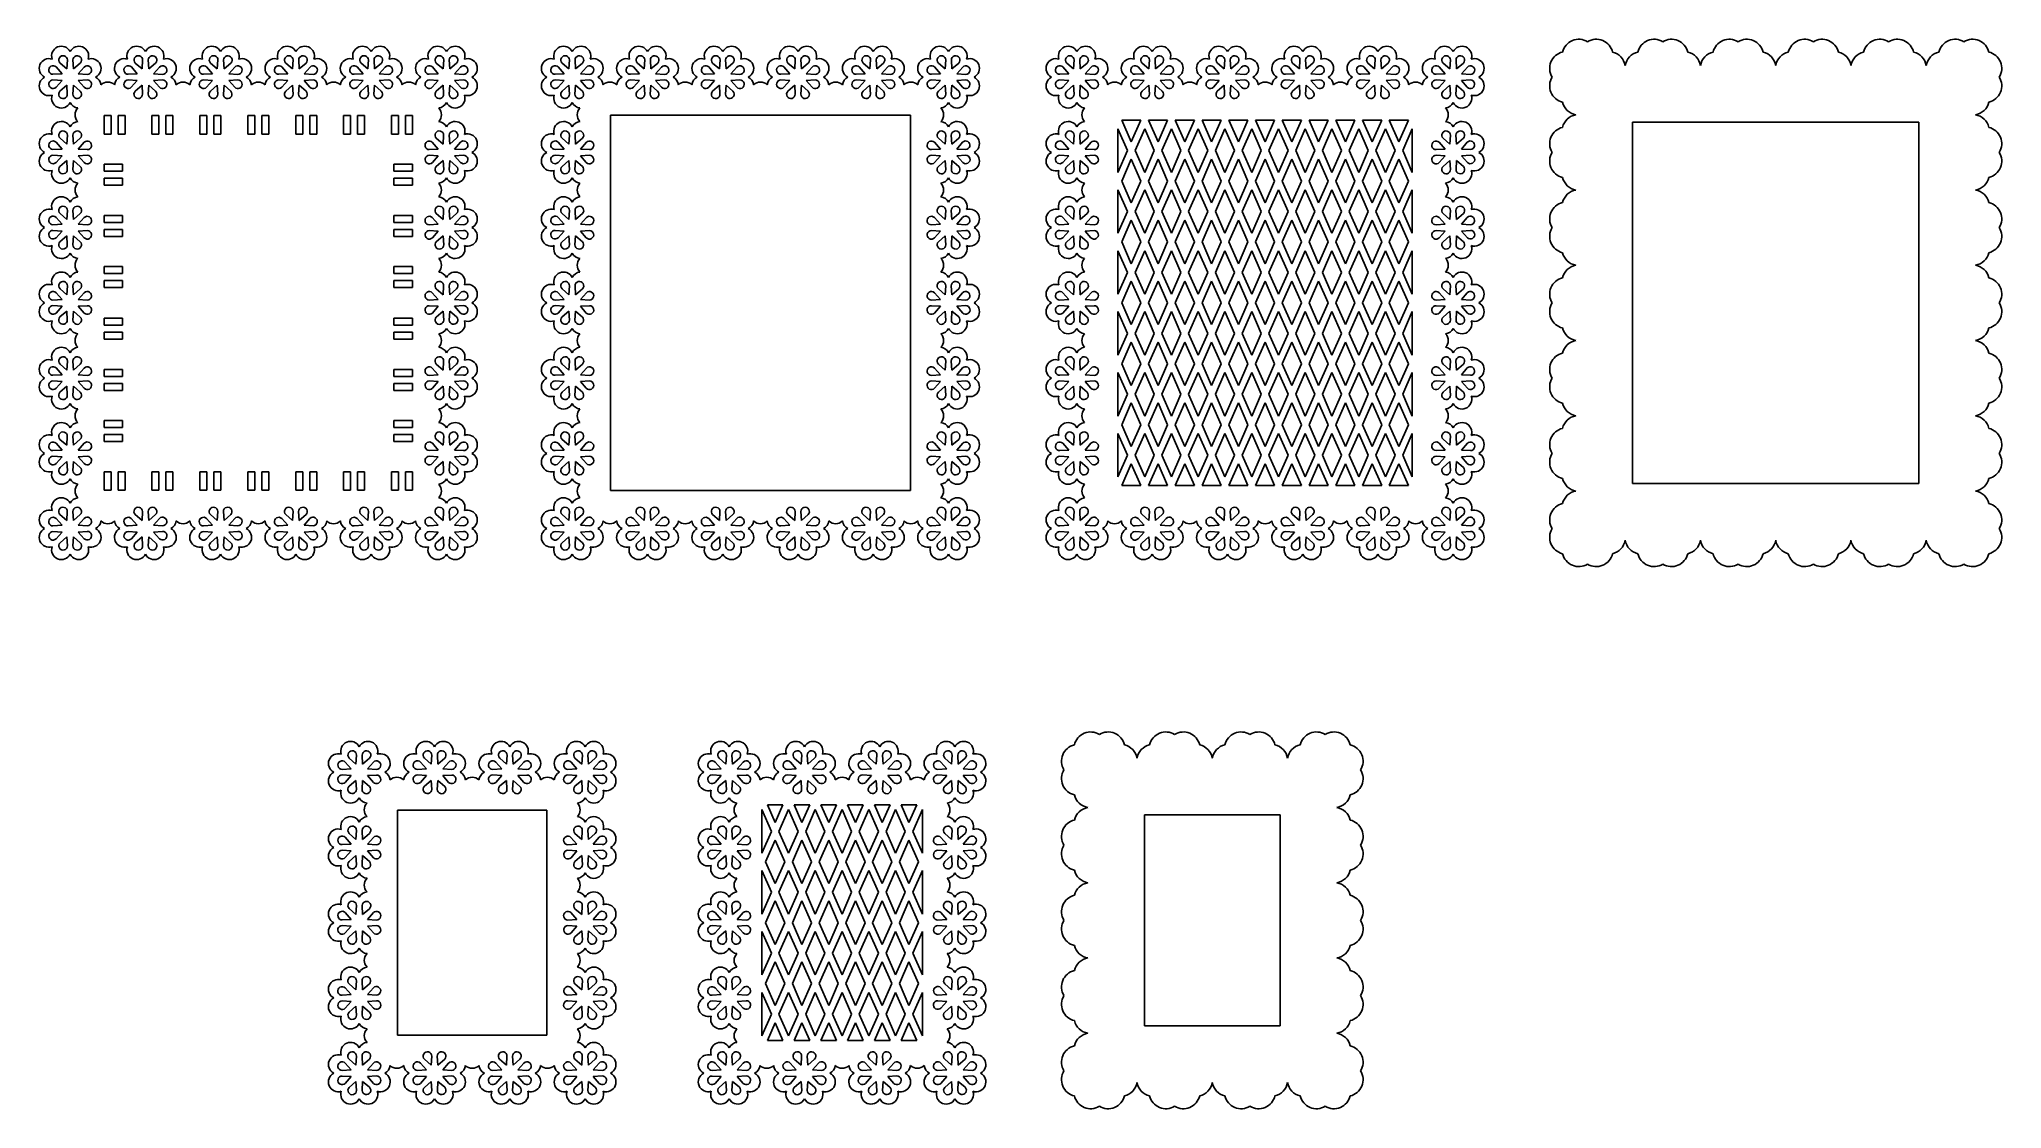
# Model space of a CAD drawing. Extents: x -986 to -425, y -77 to 229.
import ezdxf

# ---------------------------------------------------------------- set-up
doc = ezdxf.new("R2010")
doc.units = 0
doc.layers.get('0').update_dxf_attribs({"linetype": 'CONTINUOUS'})

msp = doc.modelspace()

# ---------------------------------------------------------------- linework, layer by layer
for p, q in [((-979.364309, 219.168601), (-981.938312, 219.013402)), ((-979.364309, 219.168601), (-981.057181, 221.116042)), ((-978.003359, 220.52955), (-979.933197, 222.239904)), ((-978.003359, 220.52955), (-977.823352, 223.103641)), ((-976.078686, 220.52955), (-976.233885, 223.103554)), ((-976.078686, 220.52955), (-974.131245, 222.222423)), ((-974.717737, 219.168601), (-973.007384, 221.098439)), ((-974.717737, 219.168601), (-972.143647, 218.988594)), ((-957.859669, 219.168601), (-960.433673, 219.013402)), ((-957.859669, 219.168601), (-959.552542, 221.116042)), ((-956.49872, 220.52955), (-958.428558, 222.239904)), ((-956.49872, 220.52955), (-956.318713, 223.103641)), ((-954.574047, 220.52955), (-954.729246, 223.103554)), ((-954.574047, 220.52955), (-952.626606, 222.222423)), ((-953.213098, 219.168601), (-951.502744, 221.098439)), ((-953.213098, 219.168601), (-950.639007, 218.988594)), ((-936.35503, 219.168601), (-938.929034, 219.013402)), ((-936.35503, 219.168601), (-938.047902, 221.116042)), ((-934.994081, 220.52955), (-936.923918, 222.239904)), ((-934.994081, 220.52955), (-934.814073, 223.103641)), ((-933.069408, 220.52955), (-933.224607, 223.103554)), ((-933.069408, 220.52955), (-931.121967, 222.222423)), ((-931.708458, 219.168601), (-929.998105, 221.098439)), ((-931.708458, 219.168601), (-929.134368, 218.988594)), ((-914.850391, 219.168601), (-917.424394, 219.013402)), ((-914.850391, 219.168601), (-916.543263, 221.116042)), ((-913.489441, 220.52955), (-915.419279, 222.239904)), ((-913.489441, 220.52955), (-913.309434, 223.103641)), ((-911.564768, 220.52955), (-911.719967, 223.103554)), ((-911.564768, 220.52955), (-909.617327, 222.222423)), ((-910.203819, 219.168601), (-908.493466, 221.098439)), ((-910.203819, 219.168601), (-907.629729, 218.988594)), ((-893.345751, 219.168601), (-895.919755, 219.013402)), ((-893.345751, 219.168601), (-895.038624, 221.116042)), ((-891.984802, 220.52955), (-893.91464, 222.239904)), ((-891.984802, 220.52955), (-891.804795, 223.103641)), ((-890.060129, 220.52955), (-890.215328, 223.103554)), ((-890.060129, 220.52955), (-888.112688, 222.222423)), ((-888.69918, 219.168601), (-886.988826, 221.098439)), ((-888.69918, 219.168601), (-886.125089, 218.988594)), ((-871.841112, 219.168601), (-874.415116, 219.013402)), ((-871.841112, 219.168601), (-873.533984, 221.116042)), ((-870.480163, 220.52955), (-872.410001, 222.239904)), ((-870.480163, 220.52955), (-870.300155, 223.103641)), ((-868.55549, 220.52955), (-868.710689, 223.103554)), ((-868.55549, 220.52955), (-866.608049, 222.222423)), ((-867.19454, 219.168601), (-865.484187, 221.098439)), ((-867.19454, 219.168601), (-864.62045, 218.988594)), ((-835.892813, 219.168601), (-838.466817, 219.013402)), ((-835.892813, 219.168601), (-837.585686, 221.116042)), ((-834.531864, 220.52955), (-836.461702, 222.239904)), ((-834.531864, 220.52955), (-834.351857, 223.103641)), ((-832.607191, 220.52955), (-832.76239, 223.103554)), ((-832.607191, 220.52955), (-830.65975, 222.222423)), ((-831.246242, 219.168601), (-829.535889, 221.098439)), ((-831.246242, 219.168601), (-828.672152, 218.988594)), ((-814.388174, 219.168601), (-816.962178, 219.013402)), ((-814.388174, 219.168601), (-816.081047, 221.116042)), ((-813.027225, 220.52955), (-814.957063, 222.239904)), ((-813.027225, 220.52955), (-812.847218, 223.103641)), ((-811.102552, 220.52955), (-811.257751, 223.103554)), ((-811.102552, 220.52955), (-809.155111, 222.222423)), ((-809.741603, 219.168601), (-808.031249, 221.098439)), ((-809.741603, 219.168601), (-807.167512, 218.988594)), ((-792.883535, 219.168601), (-795.457539, 219.013402)), ((-792.883535, 219.168601), (-794.576407, 221.116042)), ((-791.522585, 220.52955), (-793.452423, 222.239904)), ((-791.522585, 220.52955), (-791.342578, 223.103641)), ((-789.597913, 220.52955), (-789.753112, 223.103554)), ((-789.597913, 220.52955), (-787.650471, 222.222423)), ((-788.236963, 219.168601), (-786.52661, 221.098439)), ((-788.236963, 219.168601), (-785.662873, 218.988594)), ((-771.378895, 219.168601), (-773.952899, 219.013402)), ((-771.378895, 219.168601), (-773.071768, 221.116042)), ((-770.017946, 220.52955), (-771.947784, 222.239904)), ((-770.017946, 220.52955), (-769.837939, 223.103641)), ((-768.093273, 220.52955), (-768.248472, 223.103554)), ((-768.093273, 220.52955), (-766.145832, 222.222423)), ((-766.732324, 219.168601), (-765.021971, 221.098439)), ((-766.732324, 219.168601), (-764.158234, 218.988594)), ((-749.874256, 219.168601), (-752.44826, 219.013402)), ((-749.874256, 219.168601), (-751.567129, 221.116042)), ((-748.513307, 220.52955), (-750.443145, 222.239904)), ((-748.513307, 220.52955), (-748.3333, 223.103641)), ((-746.588634, 220.52955), (-746.743833, 223.103554)), ((-746.588634, 220.52955), (-744.641193, 222.222423)), ((-745.227685, 219.168601), (-743.517331, 221.098439)), ((-745.227685, 219.168601), (-742.653594, 218.988594)), ((-728.369617, 219.168601), (-730.943621, 219.013402)), ((-728.369617, 219.168601), (-730.062489, 221.116042)), ((-727.008668, 220.52955), (-728.938505, 222.239904)), ((-727.008668, 220.52955), (-726.82866, 223.103641)), ((-725.083995, 220.52955), (-725.239194, 223.103554)), ((-725.083995, 220.52955), (-723.136554, 222.222423)), ((-723.723045, 219.168601), (-722.012692, 221.098439)), ((-723.723045, 219.168601), (-721.148955, 218.988594)), ((-691.693107, 219.168601), (-694.267111, 219.013402)), ((-691.693107, 219.168601), (-693.385979, 221.116042)), ((-690.332157, 220.52955), (-692.261995, 222.239904)), ((-690.332157, 220.52955), (-690.15215, 223.103641)), ((-688.407485, 220.52955), (-688.562684, 223.103554)), ((-688.407485, 220.52955), (-686.460043, 222.222423)), ((-687.046535, 219.168601), (-685.336182, 221.098439)), ((-687.046535, 219.168601), (-684.472445, 218.988594)), ((-670.188467, 219.168601), (-672.762471, 219.013402)), ((-670.188467, 219.168601), (-671.88134, 221.116042)), ((-668.827518, 220.52955), (-670.757356, 222.239904)), ((-668.827518, 220.52955), (-668.647511, 223.103641)), ((-666.902845, 220.52955), (-667.058044, 223.103554)), ((-666.902845, 220.52955), (-664.955404, 222.222423)), ((-665.541896, 219.168601), (-663.831543, 221.098439)), ((-665.541896, 219.168601), (-662.967806, 218.988594)), ((-648.683828, 219.168601), (-651.257832, 219.013402)), ((-648.683828, 219.168601), (-650.376701, 221.116042)), ((-647.322879, 220.52955), (-649.252717, 222.239904)), ((-647.322879, 220.52955), (-647.142872, 223.103641)), ((-645.398206, 220.52955), (-645.553405, 223.103554)), ((-645.398206, 220.52955), (-643.450765, 222.222423)), ((-644.037257, 219.168601), (-642.326903, 221.098439)), ((-644.037257, 219.168601), (-641.463166, 218.988594)), ((-627.179189, 219.168601), (-629.753193, 219.013402)), ((-627.179189, 219.168601), (-628.872061, 221.116042)), ((-625.81824, 220.52955), (-627.748077, 222.239904)), ((-625.81824, 220.52955), (-625.638232, 223.103641)), ((-623.893567, 220.52955), (-624.048766, 223.103554)), ((-623.893567, 220.52955), (-621.946126, 222.222423)), ((-622.532617, 219.168601), (-620.822264, 221.098439)), ((-622.532617, 219.168601), (-619.958527, 218.988594)), ((-605.67455, 219.168601), (-608.248553, 219.013402)), ((-605.67455, 219.168601), (-607.367422, 221.116042)), ((-604.3136, 220.52955), (-606.243438, 222.239904)), ((-604.3136, 220.52955), (-604.133593, 223.103641)), ((-602.388927, 220.52955), (-602.544126, 223.103554)), ((-602.388927, 220.52955), (-600.441486, 222.222423)), ((-601.027978, 219.168601), (-599.317625, 221.098439)), ((-601.027978, 219.168601), (-598.453888, 218.988594)), ((-584.16991, 219.168601), (-586.743914, 219.013402)), ((-584.16991, 219.168601), (-585.862783, 221.116042)), ((-582.808961, 220.52955), (-584.738799, 222.239904)), ((-582.808961, 220.52955), (-582.628954, 223.103641)), ((-580.884288, 220.52955), (-581.039487, 223.103554)), ((-580.884288, 220.52955), (-578.936847, 222.222423)), ((-579.523339, 219.168601), (-577.812985, 221.098439)), ((-579.523339, 219.168601), (-576.949248, 218.988594)), ((-979.364309, 217.243928), (-981.938399, 217.423935)), ((-979.364309, 217.243928), (-981.074662, 215.31409)), ((-978.003359, 215.882979), (-979.9508, 214.190106)), ((-978.003359, 215.882979), (-977.84816, 213.308975)), ((-976.078686, 215.882979), (-976.258693, 213.308889)), ((-976.078686, 215.882979), (-974.148848, 214.172626)), ((-974.717737, 217.243928), (-972.143733, 217.399127)), ((-974.717737, 217.243928), (-973.024865, 215.296487)), ((-957.859669, 217.243928), (-960.43376, 217.423935)), ((-957.859669, 217.243928), (-959.570023, 215.31409)), ((-956.49872, 215.882979), (-958.446161, 214.190106)), ((-956.49872, 215.882979), (-956.343521, 213.308975)), ((-954.574047, 215.882979), (-954.754054, 213.308889)), ((-954.574047, 215.882979), (-952.644209, 214.172626)), ((-953.213098, 217.243928), (-950.639094, 217.399127)), ((-953.213098, 217.243928), (-951.520225, 215.296487)), ((-936.35503, 217.243928), (-938.92912, 217.423935)), ((-936.35503, 217.243928), (-938.065383, 215.31409)), ((-934.994081, 215.882979), (-936.941522, 214.190106)), ((-934.994081, 215.882979), (-934.838882, 213.308975)), ((-933.069408, 215.882979), (-933.249415, 213.308889)), ((-933.069408, 215.882979), (-931.13957, 214.172626)), ((-931.708458, 217.243928), (-929.134454, 217.399127)), ((-931.708458, 217.243928), (-930.015586, 215.296487)), ((-914.850391, 217.243928), (-917.424481, 217.423935)), ((-914.850391, 217.243928), (-916.560744, 215.31409)), ((-913.489441, 215.882979), (-915.436882, 214.190106)), ((-913.489441, 215.882979), (-913.334242, 213.308975)), ((-911.564768, 215.882979), (-911.744776, 213.308889)), ((-911.564768, 215.882979), (-909.63493, 214.172626)), ((-910.203819, 217.243928), (-907.629815, 217.399127)), ((-910.203819, 217.243928), (-908.510947, 215.296487)), ((-893.345751, 217.243928), (-895.919842, 217.423935)), ((-893.345751, 217.243928), (-895.056105, 215.31409)), ((-891.984802, 215.882979), (-893.932243, 214.190106)), ((-891.984802, 215.882979), (-891.829603, 213.308975)), ((-890.060129, 215.882979), (-890.240136, 213.308889)), ((-890.060129, 215.882979), (-888.130291, 214.172626)), ((-888.69918, 217.243928), (-886.125176, 217.399127)), ((-888.69918, 217.243928), (-887.006307, 215.296487)), ((-871.841112, 217.243928), (-874.415202, 217.423935)), ((-871.841112, 217.243928), (-873.551465, 215.31409)), ((-870.480163, 215.882979), (-872.427604, 214.190106)), ((-870.480163, 215.882979), (-870.324964, 213.308975)), ((-868.55549, 215.882979), (-868.735497, 213.308889)), ((-868.55549, 215.882979), (-866.625652, 214.172626)), ((-867.19454, 217.243928), (-864.620537, 217.399127)), ((-867.19454, 217.243928), (-865.501668, 215.296487)), ((-835.892813, 217.243928), (-838.466904, 217.423935)), ((-835.892813, 217.243928), (-837.603167, 215.31409)), ((-834.531864, 215.882979), (-836.479305, 214.190106)), ((-834.531864, 215.882979), (-834.376665, 213.308975)), ((-832.607191, 215.882979), (-832.787198, 213.308889)), ((-832.607191, 215.882979), (-830.677353, 214.172626)), ((-831.246242, 217.243928), (-828.672238, 217.399127)), ((-831.246242, 217.243928), (-829.553369, 215.296487)), ((-814.388174, 217.243928), (-816.962264, 217.423935)), ((-814.388174, 217.243928), (-816.098527, 215.31409)), ((-813.027225, 215.882979), (-814.974666, 214.190106)), ((-813.027225, 215.882979), (-812.872026, 213.308975)), ((-811.102552, 215.882979), (-811.282559, 213.308889)), ((-811.102552, 215.882979), (-809.172714, 214.172626)), ((-809.741603, 217.243928), (-807.167599, 217.399127)), ((-809.741603, 217.243928), (-808.04873, 215.296487)), ((-792.883535, 217.243928), (-795.457625, 217.423935)), ((-792.883535, 217.243928), (-794.593888, 215.31409)), ((-791.522585, 215.882979), (-793.470027, 214.190106)), ((-791.522585, 215.882979), (-791.367386, 213.308975)), ((-789.597913, 215.882979), (-789.77792, 213.308889)), ((-789.597913, 215.882979), (-787.668075, 214.172626)), ((-788.236963, 217.243928), (-785.662959, 217.399127)), ((-788.236963, 217.243928), (-786.544091, 215.296487)), ((-771.378895, 217.243928), (-773.952986, 217.423935)), ((-771.378895, 217.243928), (-773.089249, 215.31409)), ((-770.017946, 215.882979), (-771.965387, 214.190106)), ((-770.017946, 215.882979), (-769.862747, 213.308975)), ((-768.093273, 215.882979), (-768.27328, 213.308889)), ((-768.093273, 215.882979), (-766.163435, 214.172626)), ((-766.732324, 217.243928), (-764.15832, 217.399127)), ((-766.732324, 217.243928), (-765.039451, 215.296487)), ((-749.874256, 217.243928), (-752.448346, 217.423935)), ((-749.874256, 217.243928), (-751.584609, 215.31409)), ((-748.513307, 215.882979), (-750.460748, 214.190106)), ((-748.513307, 215.882979), (-748.358108, 213.308975)), ((-746.588634, 215.882979), (-746.768641, 213.308889)), ((-746.588634, 215.882979), (-744.658796, 214.172626)), ((-745.227685, 217.243928), (-742.653681, 217.399127)), ((-745.227685, 217.243928), (-743.534812, 215.296487)), ((-728.369617, 217.243928), (-730.943707, 217.423935)), ((-728.369617, 217.243928), (-730.07997, 215.31409)), ((-727.008668, 215.882979), (-728.956109, 214.190106)), ((-727.008668, 215.882979), (-726.853468, 213.308975)), ((-725.083995, 215.882979), (-725.264002, 213.308889)), ((-725.083995, 215.882979), (-723.154157, 214.172626)), ((-723.723045, 217.243928), (-721.149041, 217.399127)), ((-723.723045, 217.243928), (-722.030173, 215.296487)), ((-691.693107, 217.243928), (-694.267197, 217.423935)), ((-691.693107, 217.243928), (-693.40346, 215.31409)), ((-690.332157, 215.882979), (-692.279599, 214.190106)), ((-690.332157, 215.882979), (-690.176958, 213.308975)), ((-688.407485, 215.882979), (-688.587492, 213.308889)), ((-688.407485, 215.882979), (-686.477647, 214.172626)), ((-687.046535, 217.243928), (-684.472531, 217.399127)), ((-687.046535, 217.243928), (-685.353663, 215.296487)), ((-670.188467, 217.243928), (-672.762558, 217.423935)), ((-670.188467, 217.243928), (-671.898821, 215.31409)), ((-668.827518, 215.882979), (-670.774959, 214.190106)), ((-668.827518, 215.882979), (-668.672319, 213.308975)), ((-666.902845, 215.882979), (-667.082852, 213.308889)), ((-666.902845, 215.882979), (-664.973007, 214.172626)), ((-665.541896, 217.243928), (-662.967892, 217.399127)), ((-665.541896, 217.243928), (-663.849023, 215.296487)), ((-648.683828, 217.243928), (-651.257918, 217.423935)), ((-648.683828, 217.243928), (-650.394181, 215.31409)), ((-647.322879, 215.882979), (-649.27032, 214.190106)), ((-647.322879, 215.882979), (-647.16768, 213.308975)), ((-645.398206, 215.882979), (-645.578213, 213.308889)), ((-645.398206, 215.882979), (-643.468368, 214.172626)), ((-644.037257, 217.243928), (-641.463253, 217.399127)), ((-644.037257, 217.243928), (-642.344384, 215.296487)), ((-627.179189, 217.243928), (-629.753279, 217.423935)), ((-627.179189, 217.243928), (-628.889542, 215.31409)), ((-625.81824, 215.882979), (-627.765681, 214.190106)), ((-625.81824, 215.882979), (-625.66304, 213.308975)), ((-623.893567, 215.882979), (-624.073574, 213.308889)), ((-623.893567, 215.882979), (-621.963729, 214.172626)), ((-622.532617, 217.243928), (-619.958613, 217.399127)), ((-622.532617, 217.243928), (-620.839745, 215.296487)), ((-605.67455, 217.243928), (-608.24864, 217.423935)), ((-605.67455, 217.243928), (-607.384903, 215.31409)), ((-604.3136, 215.882979), (-606.261041, 214.190106)), ((-604.3136, 215.882979), (-604.158401, 213.308975)), ((-602.388927, 215.882979), (-602.568934, 213.308889)), ((-602.388927, 215.882979), (-600.459089, 214.172626)), ((-601.027978, 217.243928), (-598.453974, 217.399127)), ((-601.027978, 217.243928), (-599.335106, 215.296487)), ((-584.16991, 217.243928), (-586.744001, 217.423935)), ((-584.16991, 217.243928), (-585.880263, 215.31409)), ((-582.808961, 215.882979), (-584.756402, 214.190106)), ((-582.808961, 215.882979), (-582.653762, 213.308975)), ((-580.884288, 215.882979), (-581.064295, 213.308889)), ((-580.884288, 215.882979), (-578.95445, 214.172626)), ((-579.523339, 217.243928), (-576.949335, 217.399127)), ((-579.523339, 217.243928), (-577.830466, 215.296487)), ((-967.331914, 207.222958), (-965.331914, 207.222958)), ((-967.331914, 207.222958), (-967.331914, 201.922958)), ((-967.331914, 201.922958), (-965.331914, 201.922958)), ((-965.331914, 207.222958), (-965.331914, 201.922958)), ((-963.331914, 207.222958), (-963.331914, 201.922958)), ((-963.331914, 207.222958), (-961.331914, 207.222958)), ((-963.331914, 201.922958), (-961.331914, 201.922958)), ((-961.331914, 207.222958), (-961.331914, 201.922958)), ((-953.653589, 207.222958), (-953.653589, 201.922958)), ((-953.653589, 207.222958), (-951.653589, 207.222958)), ((-953.653589, 201.922958), (-951.653589, 201.922958)), ((-951.653589, 207.222958), (-951.653589, 201.922958)), ((-949.653589, 207.222958), (-949.653589, 201.922958)), ((-949.653589, 207.222958), (-947.653589, 207.222958)), ((-949.653589, 201.922958), (-947.653589, 201.922958)), ((-947.653589, 207.222958), (-947.653589, 201.922958)), ((-939.969423, 207.222958), (-937.969423, 207.222958)), ((-939.969423, 207.222958), (-939.969423, 201.922958)), ((-939.969423, 201.922958), (-937.969423, 201.922958)), ((-937.969423, 207.222958), (-937.969423, 201.922958)), ((-935.969423, 207.222958), (-933.969423, 207.222958)), ((-935.969423, 207.222958), (-935.969423, 201.922958)), ((-935.969423, 201.922958), (-933.969423, 201.922958)), ((-933.969423, 207.222958), (-933.969423, 201.922958)), ((-926.285257, 207.222958), (-926.285257, 201.922958)), ((-926.285257, 207.222958), (-924.285257, 207.222958)), ((-926.285257, 201.922958), (-924.285257, 201.922958)), ((-924.285257, 207.222958), (-924.285257, 201.922958)), ((-922.285257, 207.222958), (-922.285257, 201.922958)), ((-922.285257, 207.222958), (-920.285257, 207.222958)), ((-922.285257, 201.922958), (-920.285257, 201.922958)), ((-920.285257, 207.222958), (-920.285257, 201.922958)), ((-912.589426, 207.222958), (-912.589426, 201.922958)), ((-910.589426, 207.222958), (-912.589426, 207.222958)), ((-910.589426, 201.922958), (-912.589426, 201.922958)), ((-910.589426, 207.222958), (-910.589426, 201.922958)), ((-908.589426, 207.222958), (-908.589426, 201.922958)), ((-906.589426, 207.222958), (-908.589426, 207.222958)), ((-906.589426, 201.922958), (-908.589426, 201.922958)), ((-906.589426, 207.222958), (-906.589426, 201.922958)), ((-896.90526, 207.222958), (-898.90526, 207.222958)), ((-898.90526, 207.222958), (-898.90526, 201.922958)), ((-896.90526, 201.922958), (-898.90526, 201.922958)), ((-896.90526, 207.222958), (-896.90526, 201.922958)), ((-892.90526, 207.222958), (-894.90526, 207.222958)), ((-894.90526, 207.222958), (-894.90526, 201.922958)), ((-892.90526, 201.922958), (-894.90526, 201.922958)), ((-892.90526, 207.222958), (-892.90526, 201.922958)), ((-885.226935, 207.222958), (-885.226935, 201.922958)), ((-883.226935, 207.222958), (-885.226935, 207.222958)), ((-883.226935, 201.922958), (-885.226935, 201.922958)), ((-883.226935, 207.222958), (-883.226935, 201.922958)), ((-881.226935, 207.222958), (-881.226935, 201.922958)), ((-879.226935, 207.222958), (-881.226935, 207.222958)), ((-879.226935, 201.922958), (-881.226935, 201.922958)), ((-879.226935, 207.222958), (-879.226935, 201.922958)), ((-822.681621, 207.318358), (-822.681621, 100.066336)), ((-822.681621, 207.318358), (-736.934238, 207.318358)), ((-736.934238, 207.318358), (-736.934238, 100.066336)), ((-677.657407, 203.43085), (-674.926941, 197.213537)), ((-677.657407, 190.996224), (-677.657407, 203.43085)), ((-676.565221, 205.917775), (-673.834754, 199.700462)), ((-676.565221, 205.917775), (-671.104288, 205.917775)), ((-671.104288, 205.917775), (-673.834754, 199.700462)), ((-670.012101, 203.43085), (-672.742567, 197.213537)), ((-670.012101, 203.43085), (-667.281634, 197.213537)), ((-668.919914, 205.917775), (-666.189448, 199.700462)), ((-668.919914, 205.917775), (-663.458981, 205.917775)), ((-663.458981, 205.917775), (-666.189448, 199.700462)), ((-662.366795, 203.43085), (-665.097261, 197.213537)), ((-662.366795, 203.43085), (-659.636328, 197.213537)), ((-661.274608, 205.917775), (-658.544142, 199.700462)), ((-661.274608, 205.917775), (-655.813675, 205.917775)), ((-655.813675, 205.917775), (-658.544142, 199.700462)), ((-654.721488, 203.43085), (-657.451955, 197.213537)), ((-654.721488, 203.43085), (-651.991022, 197.213537)), ((-653.629302, 205.917775), (-650.898835, 199.700462)), ((-653.629302, 205.917775), (-648.168369, 205.917775)), ((-648.168369, 205.917775), (-650.898835, 199.700462)), ((-647.076182, 203.43085), (-649.806649, 197.213537)), ((-647.076182, 203.43085), (-644.345716, 197.213537)), ((-645.983996, 205.917775), (-643.253529, 199.700462)), ((-645.983996, 205.917775), (-640.523062, 205.917775)), ((-640.523062, 205.917775), (-643.253529, 199.700462)), ((-639.430876, 203.43085), (-642.161342, 197.213537)), ((-639.430876, 203.43085), (-636.700409, 197.213537)), ((-638.338689, 205.917775), (-635.608223, 199.700462)), ((-638.338689, 205.917775), (-632.877756, 205.917775)), ((-632.877756, 205.917775), (-635.608223, 199.700462)), ((-631.78557, 203.43085), (-634.516036, 197.213537)), ((-631.78557, 203.43085), (-629.055103, 197.213537)), ((-630.693383, 205.917775), (-627.962916, 199.700462)), ((-630.693383, 205.917775), (-625.23245, 205.917775)), ((-625.23245, 205.917775), (-627.962916, 199.700462)), ((-624.140263, 203.43085), (-626.87073, 197.213537)), ((-624.140263, 203.43085), (-621.409797, 197.213537)), ((-623.048077, 205.917775), (-620.31761, 199.700462)), ((-623.048077, 205.917775), (-617.587144, 205.917775)), ((-617.587144, 205.917775), (-620.31761, 199.700462)), ((-616.494957, 203.43085), (-619.225424, 197.213537)), ((-616.494957, 203.43085), (-613.764491, 197.213537)), ((-615.40277, 205.917775), (-612.672304, 199.700462)), ((-615.40277, 205.917775), (-609.941837, 205.917775)), ((-609.941837, 205.917775), (-612.672304, 199.700462)), ((-608.849651, 203.43085), (-611.580117, 197.213537)), ((-608.849651, 203.43085), (-606.119184, 197.213537)), ((-607.757464, 205.917775), (-605.026998, 199.700462)), ((-607.757464, 205.917775), (-602.296531, 205.917775)), ((-602.296531, 205.917775), (-605.026998, 199.700462)), ((-601.204344, 203.43085), (-603.934811, 197.213537)), ((-601.204344, 203.43085), (-598.473878, 197.213537)), ((-600.112158, 205.917775), (-597.381691, 199.700462)), ((-600.112158, 205.917775), (-594.651225, 205.917775)), ((-594.651225, 205.917775), (-597.381691, 199.700462)), ((-593.559038, 203.43085), (-596.289505, 197.213537)), ((-593.559038, 203.43085), (-593.559038, 190.996224)), ((-530.584183, 205.318358), (-448.8368, 205.318358)), ((-530.584183, 205.318358), (-530.584183, 102.066336)), ((-448.8368, 205.318358), (-448.8368, 102.066336)), ((-979.364309, 197.663962), (-981.938312, 197.508763)), ((-979.364309, 197.663962), (-981.057181, 199.611403)), ((-978.003359, 199.024911), (-979.933197, 200.735264)), ((-978.003359, 199.024911), (-977.823352, 201.599001)), ((-976.078686, 199.024911), (-976.233885, 201.598915)), ((-976.078686, 199.024911), (-974.131245, 200.717784)), ((-974.717737, 197.663962), (-973.007384, 199.5938)), ((-974.717737, 197.663962), (-972.143647, 197.483955)), ((-871.841112, 197.663962), (-874.415202, 197.483955)), ((-871.841112, 197.663962), (-873.551465, 199.5938)), ((-870.480163, 199.024911), (-872.427604, 200.717784)), ((-870.480163, 199.024911), (-870.324964, 201.598915)), ((-868.55549, 199.024911), (-868.735497, 201.599001)), ((-868.55549, 199.024911), (-866.625652, 200.735264)), ((-867.19454, 197.663962), (-865.501668, 199.611403)), ((-867.19454, 197.663962), (-864.620537, 197.508763)), ((-835.892813, 197.663962), (-838.466817, 197.508763)), ((-835.892813, 197.663962), (-837.585686, 199.611403)), ((-834.531864, 199.024911), (-836.461702, 200.735264)), ((-834.531864, 199.024911), (-834.351857, 201.599001)), ((-832.607191, 199.024911), (-832.76239, 201.598915)), ((-832.607191, 199.024911), (-830.65975, 200.717784)), ((-831.246242, 197.663962), (-829.535889, 199.5938)), ((-831.246242, 197.663962), (-828.672152, 197.483955)), ((-728.369617, 197.663962), (-730.943707, 197.483955)), ((-728.369617, 197.663962), (-730.07997, 199.5938)), ((-727.008668, 199.024911), (-728.956109, 200.717784)), ((-727.008668, 199.024911), (-726.853468, 201.598915)), ((-725.083995, 199.024911), (-725.264002, 201.599001)), ((-725.083995, 199.024911), (-723.154157, 200.735264)), ((-723.723045, 197.663962), (-722.030173, 199.611403)), ((-723.723045, 197.663962), (-721.149041, 197.508763)), ((-691.693107, 197.663962), (-694.267111, 197.508763)), ((-691.693107, 197.663962), (-693.385979, 199.611403)), ((-690.332157, 199.024911), (-692.261995, 200.735264)), ((-690.332157, 199.024911), (-690.15215, 201.599001)), ((-688.407485, 199.024911), (-688.562684, 201.598915)), ((-688.407485, 199.024911), (-686.460043, 200.717784)), ((-687.046535, 197.663962), (-685.336182, 199.5938)), ((-687.046535, 197.663962), (-684.472445, 197.483955)), ((-674.926941, 197.213537), (-677.657407, 190.996224)), ((-672.742567, 197.213537), (-670.012101, 190.996224)), ((-667.281634, 197.213537), (-670.012101, 190.996224)), ((-665.097261, 197.213537), (-662.366795, 190.996224)), ((-659.636328, 197.213537), (-662.366795, 190.996224)), ((-657.451955, 197.213537), (-654.721488, 190.996224)), ((-651.991022, 197.213537), (-654.721488, 190.996224)), ((-649.806649, 197.213537), (-647.076182, 190.996224)), ((-644.345716, 197.213537), (-647.076182, 190.996224)), ((-642.161342, 197.213537), (-639.430876, 190.996224)), ((-636.700409, 197.213537), (-639.430876, 190.996224)), ((-634.516036, 197.213537), (-631.78557, 190.996224)), ((-629.055103, 197.213537), (-631.78557, 190.996224)), ((-626.87073, 197.213537), (-624.140263, 190.996224)), ((-621.409797, 197.213537), (-624.140263, 190.996224)), ((-619.225424, 197.213537), (-616.494957, 190.996224)), ((-613.764491, 197.213537), (-616.494957, 190.996224)), ((-611.580117, 197.213537), (-608.849651, 190.996224)), ((-606.119184, 197.213537), (-608.849651, 190.996224)), ((-603.934811, 197.213537), (-601.204344, 190.996224)), ((-598.473878, 197.213537), (-601.204344, 190.996224)), ((-596.289505, 197.213537), (-593.559038, 190.996224)), ((-584.16991, 197.663962), (-586.744001, 197.483955)), ((-584.16991, 197.663962), (-585.880263, 199.5938)), ((-582.808961, 199.024911), (-584.756402, 200.717784)), ((-582.808961, 199.024911), (-582.653762, 201.598915)), ((-580.884288, 199.024911), (-581.064295, 201.599001)), ((-580.884288, 199.024911), (-578.95445, 200.735264)), ((-579.523339, 197.663962), (-577.830466, 199.611403)), ((-579.523339, 197.663962), (-576.949335, 197.508763)), ((-979.364309, 195.739289), (-981.938399, 195.919296)), ((-979.364309, 195.739289), (-981.074662, 193.809451)), ((-978.003359, 194.37834), (-979.9508, 192.685467)), ((-978.003359, 194.37834), (-977.84816, 191.804336)), ((-976.078686, 194.37834), (-976.258693, 191.804249)), ((-976.078686, 194.37834), (-974.148848, 192.667986)), ((-974.717737, 195.739289), (-972.143733, 195.894488)), ((-974.717737, 195.739289), (-973.024865, 193.791848)), ((-967.331914, 193.295258), (-967.331914, 191.295258)), ((-967.331914, 193.295258), (-962.031914, 193.295258)), ((-967.331914, 191.295258), (-962.031914, 191.295258)), ((-962.031914, 193.295258), (-962.031914, 191.295258)), ((-884.526935, 193.295258), (-884.526935, 191.295258)), ((-879.226935, 193.295258), (-884.526935, 193.295258)), ((-879.226935, 191.295258), (-884.526935, 191.295258)), ((-879.226935, 193.295258), (-879.226935, 191.295258)), ((-871.841112, 195.739289), (-874.415116, 195.894488)), ((-871.841112, 195.739289), (-873.533984, 193.791848)), ((-870.480163, 194.37834), (-872.410001, 192.667986)), ((-870.480163, 194.37834), (-870.300155, 191.804249)), ((-868.55549, 194.37834), (-868.710689, 191.804336)), ((-868.55549, 194.37834), (-866.608049, 192.685467)), ((-867.19454, 195.739289), (-864.62045, 195.919296)), ((-867.19454, 195.739289), (-865.484187, 193.809451)), ((-835.892813, 195.739289), (-838.466904, 195.919296)), ((-835.892813, 195.739289), (-837.603167, 193.809451)), ((-834.531864, 194.37834), (-836.479305, 192.685467)), ((-834.531864, 194.37834), (-834.376665, 191.804336)), ((-832.607191, 194.37834), (-832.787198, 191.804249)), ((-832.607191, 194.37834), (-830.677353, 192.667986)), ((-831.246242, 195.739289), (-828.672238, 195.894488)), ((-831.246242, 195.739289), (-829.553369, 193.791848)), ((-728.369617, 195.739289), (-730.943621, 195.894488)), ((-728.369617, 195.739289), (-730.062489, 193.791848)), ((-727.008668, 194.37834), (-728.938505, 192.667986)), ((-727.008668, 194.37834), (-726.82866, 191.804249)), ((-725.083995, 194.37834), (-725.239194, 191.804336)), ((-725.083995, 194.37834), (-723.136554, 192.685467)), ((-723.723045, 195.739289), (-721.148955, 195.919296)), ((-723.723045, 195.739289), (-722.012692, 193.809451)), ((-691.693107, 195.739289), (-694.267197, 195.919296)), ((-691.693107, 195.739289), (-693.40346, 193.809451)), ((-690.332157, 194.37834), (-692.279599, 192.685467)), ((-690.332157, 194.37834), (-690.176958, 191.804336)), ((-688.407485, 194.37834), (-688.587492, 191.804249)), ((-688.407485, 194.37834), (-686.477647, 192.667986)), ((-687.046535, 195.739289), (-684.472531, 195.894488)), ((-687.046535, 195.739289), (-685.353663, 193.791848)), ((-673.834754, 194.726612), (-676.565221, 188.509299)), ((-673.834754, 194.726612), (-671.104288, 188.509299)), ((-666.189448, 194.726612), (-668.919914, 188.509299)), ((-666.189448, 194.726612), (-663.458981, 188.509299)), ((-658.544142, 194.726612), (-661.274608, 188.509299)), ((-658.544142, 194.726612), (-655.813675, 188.509299)), ((-650.898835, 194.726612), (-653.629302, 188.509299)), ((-650.898835, 194.726612), (-648.168369, 188.509299)), ((-643.253529, 194.726612), (-645.983996, 188.509299)), ((-643.253529, 194.726612), (-640.523062, 188.509299)), ((-635.608223, 194.726612), (-638.338689, 188.509299)), ((-635.608223, 194.726612), (-632.877756, 188.509299)), ((-627.962916, 194.726612), (-630.693383, 188.509299)), ((-627.962916, 194.726612), (-625.23245, 188.509299)), ((-620.31761, 194.726612), (-623.048077, 188.509299)), ((-620.31761, 194.726612), (-617.587144, 188.509299)), ((-612.672304, 194.726612), (-615.40277, 188.509299)), ((-612.672304, 194.726612), (-609.941837, 188.509299)), ((-605.026998, 194.726612), (-607.757464, 188.509299)), ((-605.026998, 194.726612), (-602.296531, 188.509299)), ((-597.381691, 194.726612), (-600.112158, 188.509299)), ((-597.381691, 194.726612), (-594.651225, 188.509299)), ((-584.16991, 195.739289), (-586.743914, 195.894488)), ((-584.16991, 195.739289), (-585.862783, 193.791848)), ((-582.808961, 194.37834), (-584.738799, 192.667986)), ((-582.808961, 194.37834), (-582.628954, 191.804249)), ((-580.884288, 194.37834), (-581.039487, 191.804336)), ((-580.884288, 194.37834), (-578.936847, 192.685467)), ((-579.523339, 195.739289), (-576.949248, 195.919296)), ((-579.523339, 195.739289), (-577.812985, 193.809451)), ((-967.331914, 189.295258), (-967.331914, 187.295258)), ((-967.331914, 189.295258), (-962.031914, 189.295258)), ((-967.331914, 187.295258), (-962.031914, 187.295258)), ((-962.031914, 189.295258), (-962.031914, 187.295258)), ((-884.526935, 189.295258), (-884.526935, 187.295258)), ((-879.226935, 189.295258), (-884.526935, 189.295258)), ((-879.226935, 187.295258), (-884.526935, 187.295258)), ((-879.226935, 189.295258), (-879.226935, 187.295258)), ((-677.657407, 186.022374), (-674.926941, 179.805061)), ((-677.657407, 173.587748), (-677.657407, 186.022374)), ((-676.565221, 188.509299), (-673.834754, 182.291986)), ((-671.104288, 188.509299), (-673.834754, 182.291986)), ((-670.012101, 186.022374), (-672.742567, 179.805061)), ((-670.012101, 186.022374), (-667.281634, 179.805061)), ((-668.919914, 188.509299), (-666.189448, 182.291986)), ((-663.458981, 188.509299), (-666.189448, 182.291986)), ((-662.366795, 186.022374), (-665.097261, 179.805061)), ((-662.366795, 186.022374), (-659.636328, 179.805061)), ((-661.274608, 188.509299), (-658.544142, 182.291986)), ((-655.813675, 188.509299), (-658.544142, 182.291986)), ((-654.721488, 186.022374), (-657.451955, 179.805061)), ((-654.721488, 186.022374), (-651.991022, 179.805061)), ((-653.629302, 188.509299), (-650.898835, 182.291986)), ((-648.168369, 188.509299), (-650.898835, 182.291986)), ((-647.076182, 186.022374), (-649.806649, 179.805061)), ((-647.076182, 186.022374), (-644.345716, 179.805061)), ((-645.983996, 188.509299), (-643.253529, 182.291986)), ((-640.523062, 188.509299), (-643.253529, 182.291986)), ((-639.430876, 186.022374), (-642.161342, 179.805061)), ((-639.430876, 186.022374), (-636.700409, 179.805061)), ((-638.338689, 188.509299), (-635.608223, 182.291986)), ((-632.877756, 188.509299), (-635.608223, 182.291986)), ((-631.78557, 186.022374), (-634.516036, 179.805061)), ((-631.78557, 186.022374), (-629.055103, 179.805061)), ((-630.693383, 188.509299), (-627.962916, 182.291986)), ((-625.23245, 188.509299), (-627.962916, 182.291986)), ((-624.140263, 186.022374), (-626.87073, 179.805061)), ((-624.140263, 186.022374), (-621.409797, 179.805061)), ((-623.048077, 188.509299), (-620.31761, 182.291986)), ((-617.587144, 188.509299), (-620.31761, 182.291986)), ((-616.494957, 186.022374), (-619.225424, 179.805061)), ((-616.494957, 186.022374), (-613.764491, 179.805061)), ((-615.40277, 188.509299), (-612.672304, 182.291986)), ((-609.941837, 188.509299), (-612.672304, 182.291986)), ((-608.849651, 186.022374), (-611.580117, 179.805061)), ((-608.849651, 186.022374), (-606.119184, 179.805061)), ((-607.757464, 188.509299), (-605.026998, 182.291986)), ((-602.296531, 188.509299), (-605.026998, 182.291986)), ((-601.204344, 186.022374), (-603.934811, 179.805061)), ((-601.204344, 186.022374), (-598.473878, 179.805061)), ((-600.112158, 188.509299), (-597.381691, 182.291986)), ((-594.651225, 188.509299), (-597.381691, 182.291986)), ((-593.559038, 186.022374), (-596.289505, 179.805061)), ((-593.559038, 186.022374), (-593.559038, 173.587748)), ((-978.003359, 177.520272), (-977.823352, 180.094362)), ((-976.078686, 177.520272), (-976.233885, 180.094276)), ((-870.480163, 177.520272), (-870.324964, 180.094276)), ((-868.55549, 177.520272), (-868.735497, 180.094362)), ((-834.531864, 177.520272), (-834.351857, 180.094362)), ((-832.607191, 177.520272), (-832.76239, 180.094276)), ((-727.008668, 177.520272), (-726.853468, 180.094276)), ((-725.083995, 177.520272), (-725.264002, 180.094362)), ((-690.332157, 177.520272), (-690.15215, 180.094362)), ((-688.407485, 177.520272), (-688.562684, 180.094276)), ((-674.926941, 179.805061), (-677.657407, 173.587748)), ((-672.742567, 179.805061), (-670.012101, 173.587748)), ((-667.281634, 179.805061), (-670.012101, 173.587748)), ((-665.097261, 179.805061), (-662.366795, 173.587748)), ((-659.636328, 179.805061), (-662.366795, 173.587748)), ((-657.451955, 179.805061), (-654.721488, 173.587748)), ((-651.991022, 179.805061), (-654.721488, 173.587748)), ((-649.806649, 179.805061), (-647.076182, 173.587748)), ((-644.345716, 179.805061), (-647.076182, 173.587748)), ((-642.161342, 179.805061), (-639.430876, 173.587748)), ((-636.700409, 179.805061), (-639.430876, 173.587748)), ((-634.516036, 179.805061), (-631.78557, 173.587748)), ((-629.055103, 179.805061), (-631.78557, 173.587748)), ((-626.87073, 179.805061), (-624.140263, 173.587748)), ((-621.409797, 179.805061), (-624.140263, 173.587748)), ((-619.225424, 179.805061), (-616.494957, 173.587748)), ((-613.764491, 179.805061), (-616.494957, 173.587748)), ((-611.580117, 179.805061), (-608.849651, 173.587748)), ((-606.119184, 179.805061), (-608.849651, 173.587748)), ((-603.934811, 179.805061), (-601.204344, 173.587748)), ((-598.473878, 179.805061), (-601.204344, 173.587748)), ((-596.289505, 179.805061), (-593.559038, 173.587748)), ((-582.808961, 177.520272), (-582.653762, 180.094276)), ((-580.884288, 177.520272), (-581.064295, 180.094362)), ((-979.364309, 174.23465), (-981.938399, 174.414657)), ((-979.364309, 176.159322), (-981.938312, 176.004123)), ((-979.364309, 174.23465), (-981.074662, 172.304812)), ((-979.364309, 176.159322), (-981.057181, 178.106764)), ((-978.003359, 177.520272), (-979.933197, 179.230625)), ((-976.078686, 177.520272), (-974.131245, 179.213144)), ((-974.717737, 176.159322), (-973.007384, 178.08916)), ((-974.717737, 176.159322), (-972.143647, 175.979315)), ((-974.717737, 174.23465), (-972.143733, 174.389849)), ((-974.717737, 174.23465), (-973.024865, 172.287208)), ((-967.331914, 178.686933), (-962.031914, 178.686933)), ((-967.331914, 178.686933), (-967.331914, 176.686933)), ((-967.331914, 176.686933), (-962.031914, 176.686933)), ((-967.331914, 174.686933), (-962.031914, 174.686933)), ((-967.331914, 174.686933), (-967.331914, 172.686933)), ((-962.031914, 178.686933), (-962.031914, 176.686933)), ((-962.031914, 174.686933), (-962.031914, 172.686933)), ((-884.526935, 178.686933), (-884.526935, 176.686933)), ((-879.226935, 178.686933), (-884.526935, 178.686933)), ((-879.226935, 176.686933), (-884.526935, 176.686933)), ((-884.526935, 174.686933), (-884.526935, 172.686933)), ((-879.226935, 174.686933), (-884.526935, 174.686933)), ((-879.226935, 178.686933), (-879.226935, 176.686933)), ((-879.226935, 174.686933), (-879.226935, 172.686933)), ((-871.841112, 176.159322), (-874.415202, 175.979315)), ((-871.841112, 174.23465), (-874.415116, 174.389849)), ((-871.841112, 176.159322), (-873.551465, 178.08916)), ((-871.841112, 174.23465), (-873.533984, 172.287208)), ((-870.480163, 177.520272), (-872.427604, 179.213144)), ((-868.55549, 177.520272), (-866.625652, 179.230625)), ((-867.19454, 176.159322), (-865.501668, 178.106764)), ((-867.19454, 176.159322), (-864.620537, 176.004123)), ((-867.19454, 174.23465), (-864.62045, 174.414657)), ((-867.19454, 174.23465), (-865.484187, 172.304812)), ((-835.892813, 174.23465), (-838.466904, 174.414657)), ((-835.892813, 176.159322), (-838.466817, 176.004123)), ((-835.892813, 174.23465), (-837.603167, 172.304812)), ((-835.892813, 176.159322), (-837.585686, 178.106764)), ((-834.531864, 177.520272), (-836.461702, 179.230625)), ((-832.607191, 177.520272), (-830.65975, 179.213144)), ((-831.246242, 176.159322), (-829.535889, 178.08916)), ((-831.246242, 176.159322), (-828.672152, 175.979315)), ((-831.246242, 174.23465), (-828.672238, 174.389849)), ((-831.246242, 174.23465), (-829.553369, 172.287208)), ((-728.369617, 176.159322), (-730.943707, 175.979315)), ((-728.369617, 174.23465), (-730.943621, 174.389849)), ((-728.369617, 176.159322), (-730.07997, 178.08916)), ((-728.369617, 174.23465), (-730.062489, 172.287208)), ((-727.008668, 177.520272), (-728.956109, 179.213144)), ((-725.083995, 177.520272), (-723.154157, 179.230625)), ((-723.723045, 176.159322), (-722.030173, 178.106764)), ((-723.723045, 176.159322), (-721.149041, 176.004123)), ((-723.723045, 174.23465), (-721.148955, 174.414657)), ((-723.723045, 174.23465), (-722.012692, 172.304812)), ((-691.693107, 174.23465), (-694.267197, 174.414657)), ((-691.693107, 176.159322), (-694.267111, 176.004123)), ((-691.693107, 174.23465), (-693.40346, 172.304812)), ((-691.693107, 176.159322), (-693.385979, 178.106764)), ((-690.332157, 177.520272), (-692.261995, 179.230625)), ((-688.407485, 177.520272), (-686.460043, 179.213144)), ((-687.046535, 176.159322), (-685.336182, 178.08916)), ((-687.046535, 176.159322), (-684.472445, 175.979315)), ((-687.046535, 174.23465), (-684.472531, 174.389849)), ((-687.046535, 174.23465), (-685.353663, 172.287208)), ((-673.834754, 177.318136), (-676.565221, 171.100823)), ((-673.834754, 177.318136), (-671.104288, 171.100823)), ((-666.189448, 177.318136), (-668.919914, 171.100823)), ((-666.189448, 177.318136), (-663.458981, 171.100823)), ((-658.544142, 177.318136), (-661.274608, 171.100823)), ((-658.544142, 177.318136), (-655.813675, 171.100823)), ((-650.898835, 177.318136), (-653.629302, 171.100823)), ((-650.898835, 177.318136), (-648.168369, 171.100823)), ((-643.253529, 177.318136), (-645.983996, 171.100823)), ((-643.253529, 177.318136), (-640.523062, 171.100823)), ((-635.608223, 177.318136), (-638.338689, 171.100823)), ((-635.608223, 177.318136), (-632.877756, 171.100823)), ((-627.962916, 177.318136), (-630.693383, 171.100823)), ((-627.962916, 177.318136), (-625.23245, 171.100823)), ((-620.31761, 177.318136), (-623.048077, 171.100823)), ((-620.31761, 177.318136), (-617.587144, 171.100823)), ((-612.672304, 177.318136), (-615.40277, 171.100823)), ((-612.672304, 177.318136), (-609.941837, 171.100823)), ((-605.026998, 177.318136), (-607.757464, 171.100823)), ((-605.026998, 177.318136), (-602.296531, 171.100823)), ((-597.381691, 177.318136), (-600.112158, 171.100823)), ((-597.381691, 177.318136), (-594.651225, 171.100823)), ((-584.16991, 176.159322), (-586.744001, 175.979315)), ((-584.16991, 174.23465), (-586.743914, 174.389849)), ((-584.16991, 176.159322), (-585.880263, 178.08916)), ((-584.16991, 174.23465), (-585.862783, 172.287208)), ((-582.808961, 177.520272), (-584.756402, 179.213144)), ((-580.884288, 177.520272), (-578.95445, 179.230625)), ((-579.523339, 176.159322), (-577.830466, 178.106764)), ((-579.523339, 176.159322), (-576.949335, 176.004123)), ((-579.523339, 174.23465), (-576.949248, 174.414657)), ((-579.523339, 174.23465), (-577.812985, 172.304812)), ((-978.003359, 172.8737), (-979.9508, 171.180828)), ((-978.003359, 172.8737), (-977.84816, 170.299696)), ((-976.078686, 172.8737), (-976.258693, 170.29961)), ((-976.078686, 172.8737), (-974.148848, 171.163347)), ((-967.331914, 172.686933), (-962.031914, 172.686933)), ((-879.226935, 172.686933), (-884.526935, 172.686933)), ((-870.480163, 172.8737), (-872.410001, 171.163347)), ((-870.480163, 172.8737), (-870.300155, 170.29961)), ((-868.55549, 172.8737), (-868.710689, 170.299696)), ((-868.55549, 172.8737), (-866.608049, 171.180828)), ((-834.531864, 172.8737), (-836.479305, 171.180828)), ((-834.531864, 172.8737), (-834.376665, 170.299696)), ((-832.607191, 172.8737), (-832.787198, 170.29961)), ((-832.607191, 172.8737), (-830.677353, 171.163347)), ((-727.008668, 172.8737), (-728.938505, 171.163347)), ((-727.008668, 172.8737), (-726.82866, 170.29961)), ((-725.083995, 172.8737), (-725.239194, 170.299696)), ((-725.083995, 172.8737), (-723.136554, 171.180828)), ((-690.332157, 172.8737), (-692.279599, 171.180828)), ((-690.332157, 172.8737), (-690.176958, 170.299696)), ((-688.407485, 172.8737), (-688.587492, 170.29961)), ((-688.407485, 172.8737), (-686.477647, 171.163347)), ((-677.657407, 168.613898), (-674.926941, 162.396585)), ((-677.657407, 156.179272), (-677.657407, 168.613898)), ((-676.565221, 171.100823), (-673.834754, 164.88351)), ((-671.104288, 171.100823), (-673.834754, 164.88351)), ((-670.012101, 168.613898), (-672.742567, 162.396585)), ((-670.012101, 168.613898), (-667.281634, 162.396585)), ((-668.919914, 171.100823), (-666.189448, 164.88351)), ((-663.458981, 171.100823), (-666.189448, 164.88351)), ((-662.366795, 168.613898), (-665.097261, 162.396585)), ((-662.366795, 168.613898), (-659.636328, 162.396585)), ((-661.274608, 171.100823), (-658.544142, 164.88351)), ((-655.813675, 171.100823), (-658.544142, 164.88351)), ((-654.721488, 168.613898), (-657.451955, 162.396585)), ((-654.721488, 168.613898), (-651.991022, 162.396585)), ((-653.629302, 171.100823), (-650.898835, 164.88351)), ((-648.168369, 171.100823), (-650.898835, 164.88351)), ((-647.076182, 168.613898), (-649.806649, 162.396585)), ((-647.076182, 168.613898), (-644.345716, 162.396585)), ((-645.983996, 171.100823), (-643.253529, 164.88351)), ((-640.523062, 171.100823), (-643.253529, 164.88351)), ((-639.430876, 168.613898), (-642.161342, 162.396585)), ((-639.430876, 168.613898), (-636.700409, 162.396585)), ((-638.338689, 171.100823), (-635.608223, 164.88351)), ((-632.877756, 171.100823), (-635.608223, 164.88351)), ((-631.78557, 168.613898), (-634.516036, 162.396585)), ((-631.78557, 168.613898), (-629.055103, 162.396585)), ((-630.693383, 171.100823), (-627.962916, 164.88351)), ((-625.23245, 171.100823), (-627.962916, 164.88351)), ((-624.140263, 168.613898), (-626.87073, 162.396585)), ((-624.140263, 168.613898), (-621.409797, 162.396585)), ((-623.048077, 171.100823), (-620.31761, 164.88351)), ((-617.587144, 171.100823), (-620.31761, 164.88351)), ((-616.494957, 168.613898), (-619.225424, 162.396585)), ((-616.494957, 168.613898), (-613.764491, 162.396585)), ((-615.40277, 171.100823), (-612.672304, 164.88351)), ((-609.941837, 171.100823), (-612.672304, 164.88351)), ((-608.849651, 168.613898), (-611.580117, 162.396585)), ((-608.849651, 168.613898), (-606.119184, 162.396585)), ((-607.757464, 171.100823), (-605.026998, 164.88351)), ((-602.296531, 171.100823), (-605.026998, 164.88351)), ((-601.204344, 168.613898), (-603.934811, 162.396585)), ((-601.204344, 168.613898), (-598.473878, 162.396585)), ((-600.112158, 171.100823), (-597.381691, 164.88351)), ((-594.651225, 171.100823), (-597.381691, 164.88351)), ((-593.559038, 168.613898), (-596.289505, 162.396585)), ((-593.559038, 168.613898), (-593.559038, 156.179272)), ((-582.808961, 172.8737), (-584.738799, 171.163347)), ((-582.808961, 172.8737), (-582.628954, 170.29961)), ((-580.884288, 172.8737), (-581.039487, 170.299696)), ((-580.884288, 172.8737), (-578.936847, 171.180828)), ((-967.331914, 162.055262), (-967.331914, 164.055262)), ((-967.331914, 164.055262), (-962.031914, 164.055262)), ((-962.031914, 162.055262), (-962.031914, 164.055262)), ((-884.526935, 162.055262), (-884.526935, 164.055262)), ((-879.226935, 164.055262), (-884.526935, 164.055262)), ((-879.226935, 162.055262), (-879.226935, 164.055262)), ((-978.003359, 156.015632), (-979.933197, 157.725986)), ((-978.003359, 156.015632), (-977.823352, 158.589723)), ((-976.078686, 156.015632), (-976.233885, 158.589636)), ((-976.078686, 156.015632), (-974.131245, 157.708505)), ((-967.331914, 162.055262), (-962.031914, 162.055262)), ((-967.331914, 158.055262), (-967.331914, 160.055262)), ((-967.331914, 160.055262), (-962.031914, 160.055262)), ((-967.331914, 158.055262), (-962.031914, 158.055262)), ((-962.031914, 158.055262), (-962.031914, 160.055262)), ((-879.226935, 162.055262), (-884.526935, 162.055262)), ((-884.526935, 158.055262), (-884.526935, 160.055262)), ((-879.226935, 160.055262), (-884.526935, 160.055262)), ((-879.226935, 158.055262), (-884.526935, 158.055262)), ((-879.226935, 158.055262), (-879.226935, 160.055262)), ((-870.480163, 156.015632), (-872.427604, 157.708505)), ((-870.480163, 156.015632), (-870.324964, 158.589636)), ((-868.55549, 156.015632), (-868.735497, 158.589723)), ((-868.55549, 156.015632), (-866.625652, 157.725986)), ((-834.531864, 156.015632), (-836.461702, 157.725986)), ((-834.531864, 156.015632), (-834.351857, 158.589723)), ((-832.607191, 156.015632), (-832.76239, 158.589636)), ((-832.607191, 156.015632), (-830.65975, 157.708505)), ((-727.008668, 156.015632), (-728.956109, 157.708505)), ((-727.008668, 156.015632), (-726.853468, 158.589636)), ((-725.083995, 156.015632), (-725.264002, 158.589723)), ((-725.083995, 156.015632), (-723.154157, 157.725986)), ((-690.332157, 156.015632), (-692.261995, 157.725986)), ((-690.332157, 156.015632), (-690.15215, 158.589723)), ((-688.407485, 156.015632), (-688.562684, 158.589636)), ((-688.407485, 156.015632), (-686.460043, 157.708505)), ((-674.926941, 162.396585), (-677.657407, 156.179272)), ((-673.834754, 159.90966), (-676.565221, 153.692347)), ((-673.834754, 159.90966), (-671.104288, 153.692347)), ((-672.742567, 162.396585), (-670.012101, 156.179272)), ((-667.281634, 162.396585), (-670.012101, 156.179272)), ((-666.189448, 159.90966), (-668.919914, 153.692347)), ((-666.189448, 159.90966), (-663.458981, 153.692347)), ((-665.097261, 162.396585), (-662.366795, 156.179272)), ((-659.636328, 162.396585), (-662.366795, 156.179272)), ((-658.544142, 159.90966), (-661.274608, 153.692347)), ((-658.544142, 159.90966), (-655.813675, 153.692347)), ((-657.451955, 162.396585), (-654.721488, 156.179272)), ((-651.991022, 162.396585), (-654.721488, 156.179272)), ((-650.898835, 159.90966), (-653.629302, 153.692347)), ((-650.898835, 159.90966), (-648.168369, 153.692347)), ((-649.806649, 162.396585), (-647.076182, 156.179272)), ((-644.345716, 162.396585), (-647.076182, 156.179272)), ((-643.253529, 159.90966), (-645.983996, 153.692347)), ((-643.253529, 159.90966), (-640.523062, 153.692347)), ((-642.161342, 162.396585), (-639.430876, 156.179272)), ((-636.700409, 162.396585), (-639.430876, 156.179272)), ((-635.608223, 159.90966), (-638.338689, 153.692347)), ((-635.608223, 159.90966), (-632.877756, 153.692347)), ((-634.516036, 162.396585), (-631.78557, 156.179272)), ((-629.055103, 162.396585), (-631.78557, 156.179272)), ((-627.962916, 159.90966), (-630.693383, 153.692347)), ((-627.962916, 159.90966), (-625.23245, 153.692347)), ((-626.87073, 162.396585), (-624.140263, 156.179272)), ((-621.409797, 162.396585), (-624.140263, 156.179272)), ((-620.31761, 159.90966), (-623.048077, 153.692347)), ((-620.31761, 159.90966), (-617.587144, 153.692347)), ((-619.225424, 162.396585), (-616.494957, 156.179272)), ((-613.764491, 162.396585), (-616.494957, 156.179272)), ((-612.672304, 159.90966), (-615.40277, 153.692347)), ((-612.672304, 159.90966), (-609.941837, 153.692347)), ((-611.580117, 162.396585), (-608.849651, 156.179272)), ((-606.119184, 162.396585), (-608.849651, 156.179272)), ((-605.026998, 159.90966), (-607.757464, 153.692347)), ((-605.026998, 159.90966), (-602.296531, 153.692347)), ((-603.934811, 162.396585), (-601.204344, 156.179272)), ((-598.473878, 162.396585), (-601.204344, 156.179272)), ((-597.381691, 159.90966), (-600.112158, 153.692347)), ((-597.381691, 159.90966), (-594.651225, 153.692347)), ((-596.289505, 162.396585), (-593.559038, 156.179272)), ((-582.808961, 156.015632), (-584.756402, 157.708505)), ((-582.808961, 156.015632), (-582.653762, 158.589636)), ((-580.884288, 156.015632), (-581.064295, 158.589723)), ((-580.884288, 156.015632), (-578.95445, 157.725986)), ((-979.364309, 152.73001), (-981.938399, 152.910017)), ((-979.364309, 154.654683), (-981.938312, 154.499484)), ((-979.364309, 152.73001), (-981.074662, 150.800172)), ((-979.364309, 154.654683), (-981.057181, 156.602124)), ((-974.717737, 154.654683), (-973.007384, 156.584521)), ((-974.717737, 154.654683), (-972.143647, 154.474676)), ((-974.717737, 152.73001), (-972.143733, 152.885209)), ((-974.717737, 152.73001), (-973.024865, 150.782569)), ((-871.841112, 154.654683), (-874.415202, 154.474676)), ((-871.841112, 152.73001), (-874.415116, 152.885209)), ((-871.841112, 154.654683), (-873.551465, 156.584521)), ((-871.841112, 152.73001), (-873.533984, 150.782569)), ((-867.19454, 154.654683), (-865.501668, 156.602124)), ((-867.19454, 154.654683), (-864.620537, 154.499484)), ((-867.19454, 152.73001), (-864.62045, 152.910017)), ((-867.19454, 152.73001), (-865.484187, 150.800172)), ((-835.892813, 152.73001), (-838.466904, 152.910017)), ((-835.892813, 154.654683), (-838.466817, 154.499484)), ((-835.892813, 152.73001), (-837.603167, 150.800172)), ((-835.892813, 154.654683), (-837.585686, 156.602124)), ((-831.246242, 154.654683), (-829.535889, 156.584521)), ((-831.246242, 154.654683), (-828.672152, 154.474676)), ((-831.246242, 152.73001), (-828.672238, 152.885209)), ((-831.246242, 152.73001), (-829.553369, 150.782569)), ((-728.369617, 154.654683), (-730.943707, 154.474676)), ((-728.369617, 152.73001), (-730.943621, 152.885209)), ((-728.369617, 154.654683), (-730.07997, 156.584521)), ((-728.369617, 152.73001), (-730.062489, 150.782569)), ((-723.723045, 154.654683), (-722.030173, 156.602124)), ((-723.723045, 154.654683), (-721.149041, 154.499484)), ((-723.723045, 152.73001), (-721.148955, 152.910017)), ((-723.723045, 152.73001), (-722.012692, 150.800172)), ((-691.693107, 152.73001), (-694.267197, 152.910017)), ((-691.693107, 154.654683), (-694.267111, 154.499484)), ((-691.693107, 152.73001), (-693.40346, 150.800172)), ((-691.693107, 154.654683), (-693.385979, 156.602124)), ((-687.046535, 154.654683), (-685.336182, 156.584521)), ((-687.046535, 154.654683), (-684.472445, 154.474676)), ((-687.046535, 152.73001), (-684.472531, 152.885209)), ((-687.046535, 152.73001), (-685.353663, 150.782569)), ((-676.565221, 153.692347), (-673.834754, 147.475034)), ((-671.104288, 153.692347), (-673.834754, 147.475034)), ((-668.919914, 153.692347), (-666.189448, 147.475034)), ((-663.458981, 153.692347), (-666.189448, 147.475034)), ((-661.274608, 153.692347), (-658.544142, 147.475034)), ((-655.813675, 153.692347), (-658.544142, 147.475034)), ((-653.629302, 153.692347), (-650.898835, 147.475034)), ((-648.168369, 153.692347), (-650.898835, 147.475034)), ((-645.983996, 153.692347), (-643.253529, 147.475034)), ((-640.523062, 153.692347), (-643.253529, 147.475034)), ((-638.338689, 153.692347), (-635.608223, 147.475034)), ((-632.877756, 153.692347), (-635.608223, 147.475034)), ((-630.693383, 153.692347), (-627.962916, 147.475034)), ((-625.23245, 153.692347), (-627.962916, 147.475034)), ((-623.048077, 153.692347), (-620.31761, 147.475034)), ((-617.587144, 153.692347), (-620.31761, 147.475034)), ((-615.40277, 153.692347), (-612.672304, 147.475034)), ((-609.941837, 153.692347), (-612.672304, 147.475034)), ((-607.757464, 153.692347), (-605.026998, 147.475034)), ((-602.296531, 153.692347), (-605.026998, 147.475034)), ((-600.112158, 153.692347), (-597.381691, 147.475034)), ((-594.651225, 153.692347), (-597.381691, 147.475034)), ((-584.16991, 154.654683), (-586.744001, 154.474676)), ((-584.16991, 152.73001), (-586.743914, 152.885209)), ((-584.16991, 154.654683), (-585.880263, 156.584521)), ((-584.16991, 152.73001), (-585.862783, 150.782569)), ((-579.523339, 154.654683), (-577.830466, 156.602124)), ((-579.523339, 154.654683), (-576.949335, 154.499484)), ((-579.523339, 152.73001), (-576.949248, 152.910017)), ((-579.523339, 152.73001), (-577.812985, 150.800172)), ((-978.003359, 151.369061), (-979.9508, 149.676188)), ((-978.003359, 151.369061), (-977.84816, 148.795057)), ((-976.078686, 151.369061), (-976.258693, 148.794971)), ((-976.078686, 151.369061), (-974.148848, 149.658708)), ((-967.331914, 149.329431), (-962.031914, 149.329431)), ((-967.331914, 149.329431), (-967.331914, 147.329431)), ((-967.331914, 147.329431), (-962.031914, 147.329431)), ((-962.031914, 149.329431), (-962.031914, 147.329431)), ((-879.226935, 149.329431), (-884.526935, 149.329431)), ((-884.526935, 149.329431), (-884.526935, 147.329431)), ((-879.226935, 147.329431), (-884.526935, 147.329431)), ((-879.226935, 149.329431), (-879.226935, 147.329431)), ((-870.480163, 151.369061), (-872.410001, 149.658708)), ((-870.480163, 151.369061), (-870.300155, 148.794971)), ((-868.55549, 151.369061), (-868.710689, 148.795057)), ((-868.55549, 151.369061), (-866.608049, 149.676188)), ((-834.531864, 151.369061), (-836.479305, 149.676188)), ((-834.531864, 151.369061), (-834.376665, 148.795057)), ((-832.607191, 151.369061), (-832.787198, 148.794971)), ((-832.607191, 151.369061), (-830.677353, 149.658708)), ((-727.008668, 151.369061), (-728.938505, 149.658708)), ((-727.008668, 151.369061), (-726.82866, 148.794971)), ((-725.083995, 151.369061), (-725.239194, 148.795057)), ((-725.083995, 151.369061), (-723.136554, 149.676188)), ((-690.332157, 151.369061), (-692.279599, 149.676188)), ((-690.332157, 151.369061), (-690.176958, 148.795057)), ((-688.407485, 151.369061), (-688.587492, 148.794971)), ((-688.407485, 151.369061), (-686.477647, 149.658708)), ((-677.657407, 151.205422), (-674.926941, 144.988109)), ((-677.657407, 138.770796), (-677.657407, 151.205422)), ((-670.012101, 151.205422), (-672.742567, 144.988109)), ((-670.012101, 151.205422), (-667.281634, 144.988109)), ((-662.366795, 151.205422), (-665.097261, 144.988109)), ((-662.366795, 151.205422), (-659.636328, 144.988109)), ((-654.721488, 151.205422), (-657.451955, 144.988109)), ((-654.721488, 151.205422), (-651.991022, 144.988109)), ((-647.076182, 151.205422), (-649.806649, 144.988109)), ((-647.076182, 151.205422), (-644.345716, 144.988109)), ((-639.430876, 151.205422), (-642.161342, 144.988109)), ((-639.430876, 151.205422), (-636.700409, 144.988109)), ((-631.78557, 151.205422), (-634.516036, 144.988109)), ((-631.78557, 151.205422), (-629.055103, 144.988109)), ((-624.140263, 151.205422), (-626.87073, 144.988109)), ((-624.140263, 151.205422), (-621.409797, 144.988109)), ((-616.494957, 151.205422), (-619.225424, 144.988109)), ((-616.494957, 151.205422), (-613.764491, 144.988109)), ((-608.849651, 151.205422), (-611.580117, 144.988109)), ((-608.849651, 151.205422), (-606.119184, 144.988109)), ((-601.204344, 151.205422), (-603.934811, 144.988109)), ((-601.204344, 151.205422), (-598.473878, 144.988109)), ((-593.559038, 151.205422), (-596.289505, 144.988109)), ((-593.559038, 151.205422), (-593.559038, 138.770796)), ((-582.808961, 151.369061), (-584.738799, 149.658708)), ((-582.808961, 151.369061), (-582.628954, 148.794971)), ((-580.884288, 151.369061), (-581.039487, 148.795057)), ((-580.884288, 151.369061), (-578.936847, 149.676188)), ((-967.331914, 145.329431), (-962.031914, 145.329431)), ((-967.331914, 145.329431), (-967.331914, 143.329431)), ((-967.331914, 143.329431), (-962.031914, 143.329431)), ((-962.031914, 145.329431), (-962.031914, 143.329431)), ((-879.226935, 145.329431), (-884.526935, 145.329431)), ((-884.526935, 145.329431), (-884.526935, 143.329431)), ((-879.226935, 143.329431), (-884.526935, 143.329431)), ((-879.226935, 145.329431), (-879.226935, 143.329431)), ((-674.926941, 144.988109), (-677.657407, 138.770796)), ((-673.834754, 142.501183), (-676.565221, 136.283871)), ((-673.834754, 142.501183), (-671.104288, 136.283871)), ((-672.742567, 144.988109), (-670.012101, 138.770796)), ((-667.281634, 144.988109), (-670.012101, 138.770796)), ((-666.189448, 142.501183), (-668.919914, 136.283871)), ((-666.189448, 142.501183), (-663.458981, 136.283871)), ((-665.097261, 144.988109), (-662.366795, 138.770796)), ((-659.636328, 144.988109), (-662.366795, 138.770796)), ((-658.544142, 142.501183), (-661.274608, 136.283871)), ((-658.544142, 142.501183), (-655.813675, 136.283871)), ((-657.451955, 144.988109), (-654.721488, 138.770796)), ((-651.991022, 144.988109), (-654.721488, 138.770796)), ((-650.898835, 142.501183), (-653.629302, 136.283871)), ((-650.898835, 142.501183), (-648.168369, 136.283871)), ((-649.806649, 144.988109), (-647.076182, 138.770796)), ((-644.345716, 144.988109), (-647.076182, 138.770796)), ((-643.253529, 142.501183), (-645.983996, 136.283871)), ((-643.253529, 142.501183), (-640.523062, 136.283871)), ((-642.161342, 144.988109), (-639.430876, 138.770796)), ((-636.700409, 144.988109), (-639.430876, 138.770796)), ((-635.608223, 142.501183), (-638.338689, 136.283871)), ((-635.608223, 142.501183), (-632.877756, 136.283871)), ((-634.516036, 144.988109), (-631.78557, 138.770796)), ((-629.055103, 144.988109), (-631.78557, 138.770796)), ((-627.962916, 142.501183), (-630.693383, 136.283871)), ((-627.962916, 142.501183), (-625.23245, 136.283871)), ((-626.87073, 144.988109), (-624.140263, 138.770796)), ((-621.409797, 144.988109), (-624.140263, 138.770796)), ((-620.31761, 142.501183), (-623.048077, 136.283871)), ((-620.31761, 142.501183), (-617.587144, 136.283871)), ((-619.225424, 144.988109), (-616.494957, 138.770796)), ((-613.764491, 144.988109), (-616.494957, 138.770796)), ((-612.672304, 142.501183), (-615.40277, 136.283871)), ((-612.672304, 142.501183), (-609.941837, 136.283871)), ((-611.580117, 144.988109), (-608.849651, 138.770796)), ((-606.119184, 144.988109), (-608.849651, 138.770796)), ((-605.026998, 142.501183), (-607.757464, 136.283871)), ((-605.026998, 142.501183), (-602.296531, 136.283871)), ((-603.934811, 144.988109), (-601.204344, 138.770796)), ((-598.473878, 144.988109), (-601.204344, 138.770796)), ((-597.381691, 142.501183), (-600.112158, 136.283871)), ((-597.381691, 142.501183), (-594.651225, 136.283871)), ((-596.289505, 144.988109), (-593.559038, 138.770796)), ((-979.364309, 133.150044), (-981.057181, 135.097485)), ((-978.003359, 134.510993), (-979.933197, 136.221346)), ((-978.003359, 134.510993), (-977.823352, 137.085083)), ((-976.078686, 134.510993), (-976.233885, 137.084997)), ((-976.078686, 134.510993), (-974.131245, 136.203866)), ((-974.717737, 133.150044), (-973.007384, 135.079882)), ((-967.331914, 132.697761), (-967.331914, 134.697761)), ((-967.331914, 134.697761), (-962.031914, 134.697761)), ((-962.031914, 132.697761), (-962.031914, 134.697761)), ((-879.226935, 134.697761), (-884.526935, 134.697761)), ((-884.526935, 132.697761), (-884.526935, 134.697761)), ((-879.226935, 132.697761), (-879.226935, 134.697761)), ((-871.841112, 133.150044), (-873.551465, 135.079882)), ((-870.480163, 134.510993), (-872.427604, 136.203866)), ((-870.480163, 134.510993), (-870.324964, 137.084997)), ((-868.55549, 134.510993), (-868.735497, 137.085083)), ((-868.55549, 134.510993), (-866.625652, 136.221346)), ((-867.19454, 133.150044), (-865.501668, 135.097485)), ((-835.892813, 133.150044), (-837.585686, 135.097485)), ((-834.531864, 134.510993), (-836.461702, 136.221346)), ((-834.531864, 134.510993), (-834.351857, 137.085083)), ((-832.607191, 134.510993), (-832.76239, 137.084997)), ((-832.607191, 134.510993), (-830.65975, 136.203866)), ((-831.246242, 133.150044), (-829.535889, 135.079882)), ((-728.369617, 133.150044), (-730.07997, 135.079882)), ((-727.008668, 134.510993), (-728.956109, 136.203866)), ((-727.008668, 134.510993), (-726.853468, 137.084997)), ((-725.083995, 134.510993), (-725.264002, 137.085083)), ((-725.083995, 134.510993), (-723.154157, 136.221346)), ((-723.723045, 133.150044), (-722.030173, 135.097485)), ((-691.693107, 133.150044), (-693.385979, 135.097485)), ((-690.332157, 134.510993), (-692.261995, 136.221346)), ((-690.332157, 134.510993), (-690.15215, 137.085083)), ((-688.407485, 134.510993), (-688.562684, 137.084997)), ((-688.407485, 134.510993), (-686.460043, 136.203866)), ((-687.046535, 133.150044), (-685.336182, 135.079882)), ((-676.565221, 136.283871), (-673.834754, 130.066558)), ((-671.104288, 136.283871), (-673.834754, 130.066558)), ((-668.919914, 136.283871), (-666.189448, 130.066558)), ((-663.458981, 136.283871), (-666.189448, 130.066558)), ((-661.274608, 136.283871), (-658.544142, 130.066558)), ((-655.813675, 136.283871), (-658.544142, 130.066558)), ((-653.629302, 136.283871), (-650.898835, 130.066558)), ((-648.168369, 136.283871), (-650.898835, 130.066558)), ((-645.983996, 136.283871), (-643.253529, 130.066558)), ((-640.523062, 136.283871), (-643.253529, 130.066558)), ((-638.338689, 136.283871), (-635.608223, 130.066558)), ((-632.877756, 136.283871), (-635.608223, 130.066558)), ((-630.693383, 136.283871), (-627.962916, 130.066558)), ((-625.23245, 136.283871), (-627.962916, 130.066558)), ((-623.048077, 136.283871), (-620.31761, 130.066558)), ((-617.587144, 136.283871), (-620.31761, 130.066558)), ((-615.40277, 136.283871), (-612.672304, 130.066558)), ((-609.941837, 136.283871), (-612.672304, 130.066558)), ((-607.757464, 136.283871), (-605.026998, 130.066558)), ((-602.296531, 136.283871), (-605.026998, 130.066558)), ((-600.112158, 136.283871), (-597.381691, 130.066558)), ((-594.651225, 136.283871), (-597.381691, 130.066558)), ((-584.16991, 133.150044), (-585.880263, 135.079882)), ((-582.808961, 134.510993), (-584.756402, 136.203866)), ((-582.808961, 134.510993), (-582.653762, 137.084997)), ((-580.884288, 134.510993), (-581.064295, 137.085083)), ((-580.884288, 134.510993), (-578.95445, 136.221346)), ((-579.523339, 133.150044), (-577.830466, 135.097485)), ((-979.364309, 131.225371), (-981.938399, 131.405378)), ((-979.364309, 133.150044), (-981.938312, 132.994845)), ((-979.364309, 131.225371), (-981.074662, 129.295533)), ((-978.003359, 129.864422), (-979.9508, 128.171549)), ((-978.003359, 129.864422), (-977.84816, 127.290418)), ((-976.078686, 129.864422), (-976.258693, 127.290331)), ((-976.078686, 129.864422), (-974.148848, 128.154068)), ((-974.717737, 133.150044), (-972.143647, 132.970037)), ((-974.717737, 131.225371), (-972.143733, 131.38057)), ((-974.717737, 131.225371), (-973.024865, 129.27793)), ((-967.331914, 132.697761), (-962.031914, 132.697761)), ((-967.331914, 128.697761), (-967.331914, 130.697761)), ((-967.331914, 130.697761), (-962.031914, 130.697761)), ((-962.031914, 128.697761), (-962.031914, 130.697761)), ((-879.226935, 132.697761), (-884.526935, 132.697761)), ((-879.226935, 130.697761), (-884.526935, 130.697761)), ((-884.526935, 128.697761), (-884.526935, 130.697761)), ((-879.226935, 128.697761), (-879.226935, 130.697761)), ((-871.841112, 133.150044), (-874.415202, 132.970037)), ((-871.841112, 131.225371), (-874.415116, 131.38057)), ((-871.841112, 131.225371), (-873.533984, 129.27793)), ((-870.480163, 129.864422), (-872.410001, 128.154068)), ((-870.480163, 129.864422), (-870.300155, 127.290331)), ((-868.55549, 129.864422), (-868.710689, 127.290418)), ((-868.55549, 129.864422), (-866.608049, 128.171549)), ((-867.19454, 133.150044), (-864.620537, 132.994845)), ((-867.19454, 131.225371), (-864.62045, 131.405378)), ((-867.19454, 131.225371), (-865.484187, 129.295533)), ((-835.892813, 131.225371), (-838.466904, 131.405378)), ((-835.892813, 133.150044), (-838.466817, 132.994845)), ((-835.892813, 131.225371), (-837.603167, 129.295533)), ((-834.531864, 129.864422), (-836.479305, 128.171549)), ((-834.531864, 129.864422), (-834.376665, 127.290418)), ((-832.607191, 129.864422), (-832.787198, 127.290331)), ((-832.607191, 129.864422), (-830.677353, 128.154068)), ((-831.246242, 133.150044), (-828.672152, 132.970037)), ((-831.246242, 131.225371), (-828.672238, 131.38057)), ((-831.246242, 131.225371), (-829.553369, 129.27793)), ((-728.369617, 133.150044), (-730.943707, 132.970037)), ((-728.369617, 131.225371), (-730.943621, 131.38057)), ((-728.369617, 131.225371), (-730.062489, 129.27793)), ((-727.008668, 129.864422), (-728.938505, 128.154068)), ((-727.008668, 129.864422), (-726.82866, 127.290331)), ((-725.083995, 129.864422), (-725.239194, 127.290418)), ((-725.083995, 129.864422), (-723.136554, 128.171549)), ((-723.723045, 133.150044), (-721.149041, 132.994845)), ((-723.723045, 131.225371), (-721.148955, 131.405378)), ((-723.723045, 131.225371), (-722.012692, 129.295533)), ((-691.693107, 131.225371), (-694.267197, 131.405378)), ((-691.693107, 133.150044), (-694.267111, 132.994845)), ((-691.693107, 131.225371), (-693.40346, 129.295533)), ((-690.332157, 129.864422), (-692.279599, 128.171549)), ((-690.332157, 129.864422), (-690.176958, 127.290418)), ((-688.407485, 129.864422), (-688.587492, 127.290331)), ((-688.407485, 129.864422), (-686.477647, 128.154068)), ((-687.046535, 133.150044), (-684.472445, 132.970037)), ((-687.046535, 131.225371), (-684.472531, 131.38057)), ((-687.046535, 131.225371), (-685.353663, 129.27793)), ((-677.657407, 133.796945), (-674.926941, 127.579633)), ((-677.657407, 121.36232), (-677.657407, 133.796945)), ((-670.012101, 133.796945), (-672.742567, 127.579633)), ((-670.012101, 133.796945), (-667.281634, 127.579633)), ((-662.366795, 133.796945), (-665.097261, 127.579633)), ((-662.366795, 133.796945), (-659.636328, 127.579633)), ((-654.721488, 133.796945), (-657.451955, 127.579633)), ((-654.721488, 133.796945), (-651.991022, 127.579633)), ((-647.076182, 133.796945), (-649.806649, 127.579633)), ((-647.076182, 133.796945), (-644.345716, 127.579633)), ((-639.430876, 133.796945), (-642.161342, 127.579633)), ((-639.430876, 133.796945), (-636.700409, 127.579633)), ((-631.78557, 133.796945), (-634.516036, 127.579633)), ((-631.78557, 133.796945), (-629.055103, 127.579633)), ((-624.140263, 133.796945), (-626.87073, 127.579633)), ((-624.140263, 133.796945), (-621.409797, 127.579633)), ((-616.494957, 133.796945), (-619.225424, 127.579633)), ((-616.494957, 133.796945), (-613.764491, 127.579633)), ((-608.849651, 133.796945), (-611.580117, 127.579633)), ((-608.849651, 133.796945), (-606.119184, 127.579633)), ((-601.204344, 133.796945), (-603.934811, 127.579633)), ((-601.204344, 133.796945), (-598.473878, 127.579633)), ((-593.559038, 133.796945), (-596.289505, 127.579633)), ((-593.559038, 133.796945), (-593.559038, 121.36232)), ((-584.16991, 133.150044), (-586.744001, 132.970037)), ((-584.16991, 131.225371), (-586.743914, 131.38057)), ((-584.16991, 131.225371), (-585.862783, 129.27793)), ((-582.808961, 129.864422), (-584.738799, 128.154068)), ((-582.808961, 129.864422), (-582.628954, 127.290331)), ((-580.884288, 129.864422), (-581.039487, 127.290418)), ((-580.884288, 129.864422), (-578.936847, 128.171549)), ((-579.523339, 133.150044), (-576.949335, 132.994845)), ((-579.523339, 131.225371), (-576.949248, 131.405378)), ((-579.523339, 131.225371), (-577.812985, 129.295533)), ((-967.331914, 128.697761), (-962.031914, 128.697761)), ((-879.226935, 128.697761), (-884.526935, 128.697761)), ((-674.926941, 127.579633), (-677.657407, 121.36232)), ((-673.834754, 125.092707), (-676.565221, 118.875394)), ((-673.834754, 125.092707), (-671.104288, 118.875394)), ((-672.742567, 127.579633), (-670.012101, 121.36232)), ((-667.281634, 127.579633), (-670.012101, 121.36232)), ((-666.189448, 125.092707), (-668.919914, 118.875394)), ((-666.189448, 125.092707), (-663.458981, 118.875394)), ((-665.097261, 127.579633), (-662.366795, 121.36232)), ((-659.636328, 127.579633), (-662.366795, 121.36232)), ((-658.544142, 125.092707), (-661.274608, 118.875394)), ((-658.544142, 125.092707), (-655.813675, 118.875394)), ((-657.451955, 127.579633), (-654.721488, 121.36232)), ((-651.991022, 127.579633), (-654.721488, 121.36232)), ((-650.898835, 125.092707), (-653.629302, 118.875394)), ((-650.898835, 125.092707), (-648.168369, 118.875394)), ((-649.806649, 127.579633), (-647.076182, 121.36232)), ((-644.345716, 127.579633), (-647.076182, 121.36232)), ((-643.253529, 125.092707), (-645.983996, 118.875394)), ((-643.253529, 125.092707), (-640.523062, 118.875394)), ((-642.161342, 127.579633), (-639.430876, 121.36232)), ((-636.700409, 127.579633), (-639.430876, 121.36232)), ((-635.608223, 125.092707), (-638.338689, 118.875394)), ((-635.608223, 125.092707), (-632.877756, 118.875394)), ((-634.516036, 127.579633), (-631.78557, 121.36232)), ((-629.055103, 127.579633), (-631.78557, 121.36232)), ((-627.962916, 125.092707), (-630.693383, 118.875394)), ((-627.962916, 125.092707), (-625.23245, 118.875394)), ((-626.87073, 127.579633), (-624.140263, 121.36232)), ((-621.409797, 127.579633), (-624.140263, 121.36232)), ((-620.31761, 125.092707), (-623.048077, 118.875394)), ((-620.31761, 125.092707), (-617.587144, 118.875394)), ((-619.225424, 127.579633), (-616.494957, 121.36232)), ((-613.764491, 127.579633), (-616.494957, 121.36232)), ((-612.672304, 125.092707), (-615.40277, 118.875394)), ((-612.672304, 125.092707), (-609.941837, 118.875394)), ((-611.580117, 127.579633), (-608.849651, 121.36232)), ((-606.119184, 127.579633), (-608.849651, 121.36232)), ((-605.026998, 125.092707), (-607.757464, 118.875394)), ((-605.026998, 125.092707), (-602.296531, 118.875394)), ((-603.934811, 127.579633), (-601.204344, 121.36232)), ((-598.473878, 127.579633), (-601.204344, 121.36232)), ((-597.381691, 125.092707), (-600.112158, 118.875394)), ((-597.381691, 125.092707), (-594.651225, 118.875394)), ((-596.289505, 127.579633), (-593.559038, 121.36232)), ((-967.331914, 118.089435), (-967.331914, 120.089435)), ((-967.331914, 120.089435), (-962.031914, 120.089435)), ((-967.331914, 118.089435), (-962.031914, 118.089435)), ((-962.031914, 118.089435), (-962.031914, 120.089435)), ((-879.226935, 120.089435), (-884.526935, 120.089435)), ((-884.526935, 118.089435), (-884.526935, 120.089435)), ((-879.226935, 118.089435), (-884.526935, 118.089435)), ((-879.226935, 118.089435), (-879.226935, 120.089435)), ((-676.565221, 118.875394), (-673.834754, 112.658082)), ((-671.104288, 118.875394), (-673.834754, 112.658082)), ((-668.919914, 118.875394), (-666.189448, 112.658082)), ((-663.458981, 118.875394), (-666.189448, 112.658082)), ((-661.274608, 118.875394), (-658.544142, 112.658082)), ((-655.813675, 118.875394), (-658.544142, 112.658082)), ((-653.629302, 118.875394), (-650.898835, 112.658082)), ((-648.168369, 118.875394), (-650.898835, 112.658082)), ((-645.983996, 118.875394), (-643.253529, 112.658082)), ((-640.523062, 118.875394), (-643.253529, 112.658082)), ((-638.338689, 118.875394), (-635.608223, 112.658082)), ((-632.877756, 118.875394), (-635.608223, 112.658082)), ((-630.693383, 118.875394), (-627.962916, 112.658082)), ((-625.23245, 118.875394), (-627.962916, 112.658082)), ((-623.048077, 118.875394), (-620.31761, 112.658082)), ((-617.587144, 118.875394), (-620.31761, 112.658082)), ((-615.40277, 118.875394), (-612.672304, 112.658082)), ((-609.941837, 118.875394), (-612.672304, 112.658082)), ((-607.757464, 118.875394), (-605.026998, 112.658082)), ((-602.296531, 118.875394), (-605.026998, 112.658082)), ((-600.112158, 118.875394), (-597.381691, 112.658082)), ((-594.651225, 118.875394), (-597.381691, 112.658082)), ((-979.364309, 111.645405), (-981.074662, 113.575242)), ((-978.003359, 113.006354), (-979.9508, 114.699226)), ((-978.003359, 113.006354), (-977.84816, 115.580358)), ((-976.078686, 113.006354), (-976.258693, 115.580444)), ((-976.078686, 113.006354), (-974.148848, 114.716707)), ((-974.717737, 111.645405), (-973.024865, 113.592846)), ((-967.331914, 114.089435), (-967.331914, 116.089435)), ((-967.331914, 116.089435), (-962.031914, 116.089435)), ((-967.331914, 114.089435), (-962.031914, 114.089435)), ((-962.031914, 114.089435), (-962.031914, 116.089435)), ((-879.226935, 116.089435), (-884.526935, 116.089435)), ((-884.526935, 114.089435), (-884.526935, 116.089435)), ((-879.226935, 114.089435), (-884.526935, 114.089435)), ((-879.226935, 114.089435), (-879.226935, 116.089435)), ((-871.841112, 111.645405), (-873.533984, 113.592846)), ((-870.480163, 113.006354), (-872.410001, 114.716707)), ((-870.480163, 113.006354), (-870.300155, 115.580444)), ((-868.55549, 113.006354), (-868.710689, 115.580358)), ((-868.55549, 113.006354), (-866.608049, 114.699226)), ((-867.19454, 111.645405), (-865.484187, 113.575242)), ((-835.892813, 111.645405), (-837.603167, 113.575242)), ((-834.531864, 113.006354), (-836.479305, 114.699226)), ((-834.531864, 113.006354), (-834.376665, 115.580358)), ((-832.607191, 113.006354), (-832.787198, 115.580444)), ((-832.607191, 113.006354), (-830.677353, 114.716707)), ((-831.246242, 111.645405), (-829.553369, 113.592846)), ((-728.369617, 111.645405), (-730.062489, 113.592846)), ((-727.008668, 113.006354), (-728.938505, 114.716707)), ((-727.008668, 113.006354), (-726.82866, 115.580444)), ((-725.083995, 113.006354), (-725.239194, 115.580358)), ((-725.083995, 113.006354), (-723.136554, 114.699226)), ((-723.723045, 111.645405), (-722.012692, 113.575242)), ((-691.693107, 111.645405), (-693.40346, 113.575242)), ((-690.332157, 113.006354), (-692.279599, 114.699226)), ((-690.332157, 113.006354), (-690.176958, 115.580358)), ((-688.407485, 113.006354), (-688.587492, 115.580444)), ((-688.407485, 113.006354), (-686.477647, 114.716707)), ((-687.046535, 111.645405), (-685.353663, 113.592846)), ((-677.657407, 116.388469), (-674.926941, 110.171156)), ((-677.657407, 103.953844), (-677.657407, 116.388469)), ((-670.012101, 116.388469), (-672.742567, 110.171156)), ((-670.012101, 116.388469), (-667.281634, 110.171156)), ((-662.366795, 116.388469), (-665.097261, 110.171156)), ((-662.366795, 116.388469), (-659.636328, 110.171156)), ((-654.721488, 116.388469), (-657.451955, 110.171156)), ((-654.721488, 116.388469), (-651.991022, 110.171156)), ((-647.076182, 116.388469), (-649.806649, 110.171156)), ((-647.076182, 116.388469), (-644.345716, 110.171156)), ((-639.430876, 116.388469), (-642.161342, 110.171156)), ((-639.430876, 116.388469), (-636.700409, 110.171156)), ((-631.78557, 116.388469), (-634.516036, 110.171156)), ((-631.78557, 116.388469), (-629.055103, 110.171156)), ((-624.140263, 116.388469), (-626.87073, 110.171156)), ((-624.140263, 116.388469), (-621.409797, 110.171156)), ((-616.494957, 116.388469), (-619.225424, 110.171156)), ((-616.494957, 116.388469), (-613.764491, 110.171156)), ((-608.849651, 116.388469), (-611.580117, 110.171156)), ((-608.849651, 116.388469), (-606.119184, 110.171156)), ((-601.204344, 116.388469), (-603.934811, 110.171156)), ((-601.204344, 116.388469), (-598.473878, 110.171156)), ((-593.559038, 116.388469), (-596.289505, 110.171156)), ((-593.559038, 116.388469), (-593.559038, 103.953844)), ((-584.16991, 111.645405), (-585.862783, 113.592846)), ((-582.808961, 113.006354), (-584.738799, 114.716707)), ((-582.808961, 113.006354), (-582.628954, 115.580444)), ((-580.884288, 113.006354), (-581.039487, 115.580358)), ((-580.884288, 113.006354), (-578.936847, 114.699226)), ((-579.523339, 111.645405), (-577.812985, 113.575242)), ((-979.364309, 111.645405), (-981.938399, 111.465397)), ((-979.364309, 109.720732), (-981.938312, 109.875931)), ((-979.364309, 109.720732), (-981.057181, 107.773291)), ((-978.003359, 108.359782), (-979.933197, 106.649429)), ((-978.003359, 108.359782), (-977.823352, 105.785692)), ((-976.078686, 108.359782), (-976.233885, 105.785778)), ((-976.078686, 108.359782), (-974.131245, 106.66691)), ((-974.717737, 111.645405), (-972.143733, 111.490205)), ((-974.717737, 109.720732), (-972.143647, 109.900739)), ((-974.717737, 109.720732), (-973.007384, 107.790894)), ((-871.841112, 109.720732), (-874.415202, 109.900739)), ((-871.841112, 111.645405), (-874.415116, 111.490205)), ((-871.841112, 109.720732), (-873.551465, 107.790894)), ((-870.480163, 108.359782), (-872.427604, 106.66691)), ((-870.480163, 108.359782), (-870.324964, 105.785778)), ((-868.55549, 108.359782), (-868.735497, 105.785692)), ((-868.55549, 108.359782), (-866.625652, 106.649429)), ((-867.19454, 111.645405), (-864.62045, 111.465397)), ((-867.19454, 109.720732), (-864.620537, 109.875931)), ((-867.19454, 109.720732), (-865.501668, 107.773291)), ((-835.892813, 111.645405), (-838.466904, 111.465397)), ((-835.892813, 109.720732), (-838.466817, 109.875931)), ((-835.892813, 109.720732), (-837.585686, 107.773291)), ((-834.531864, 108.359782), (-836.461702, 106.649429)), ((-834.531864, 108.359782), (-834.351857, 105.785692)), ((-832.607191, 108.359782), (-832.76239, 105.785778)), ((-832.607191, 108.359782), (-830.65975, 106.66691)), ((-831.246242, 111.645405), (-828.672238, 111.490205)), ((-831.246242, 109.720732), (-828.672152, 109.900739)), ((-831.246242, 109.720732), (-829.535889, 107.790894)), ((-728.369617, 109.720732), (-730.943707, 109.900739)), ((-728.369617, 111.645405), (-730.943621, 111.490205)), ((-728.369617, 109.720732), (-730.07997, 107.790894)), ((-727.008668, 108.359782), (-728.956109, 106.66691)), ((-727.008668, 108.359782), (-726.853468, 105.785778)), ((-725.083995, 108.359782), (-725.264002, 105.785692)), ((-725.083995, 108.359782), (-723.154157, 106.649429)), ((-723.723045, 111.645405), (-721.148955, 111.465397)), ((-723.723045, 109.720732), (-721.149041, 109.875931)), ((-723.723045, 109.720732), (-722.030173, 107.773291)), ((-691.693107, 111.645405), (-694.267197, 111.465397)), ((-691.693107, 109.720732), (-694.267111, 109.875931)), ((-691.693107, 109.720732), (-693.385979, 107.773291)), ((-690.332157, 108.359782), (-692.261995, 106.649429)), ((-690.332157, 108.359782), (-690.15215, 105.785692)), ((-688.407485, 108.359782), (-688.562684, 105.785778)), ((-688.407485, 108.359782), (-686.460043, 106.66691)), ((-687.046535, 111.645405), (-684.472531, 111.490205)), ((-687.046535, 109.720732), (-684.472445, 109.900739)), ((-687.046535, 109.720732), (-685.336182, 107.790894)), ((-674.926941, 110.171156), (-677.657407, 103.953844)), ((-673.834754, 107.684231), (-676.565221, 101.466918)), ((-673.834754, 107.684231), (-671.104288, 101.466918)), ((-672.742567, 110.171156), (-670.012101, 103.953844)), ((-667.281634, 110.171156), (-670.012101, 103.953844)), ((-666.189448, 107.684231), (-668.919914, 101.466918)), ((-666.189448, 107.684231), (-663.458981, 101.466918)), ((-665.097261, 110.171156), (-662.366795, 103.953844)), ((-659.636328, 110.171156), (-662.366795, 103.953844)), ((-658.544142, 107.684231), (-661.274608, 101.466918)), ((-658.544142, 107.684231), (-655.813675, 101.466918)), ((-657.451955, 110.171156), (-654.721488, 103.953844)), ((-651.991022, 110.171156), (-654.721488, 103.953844)), ((-650.898835, 107.684231), (-653.629302, 101.466918)), ((-650.898835, 107.684231), (-648.168369, 101.466918)), ((-649.806649, 110.171156), (-647.076182, 103.953844)), ((-644.345716, 110.171156), (-647.076182, 103.953844)), ((-643.253529, 107.684231), (-645.983996, 101.466918)), ((-643.253529, 107.684231), (-640.523062, 101.466918)), ((-642.161342, 110.171156), (-639.430876, 103.953844)), ((-636.700409, 110.171156), (-639.430876, 103.953844)), ((-635.608223, 107.684231), (-638.338689, 101.466918)), ((-635.608223, 107.684231), (-632.877756, 101.466918)), ((-634.516036, 110.171156), (-631.78557, 103.953844)), ((-629.055103, 110.171156), (-631.78557, 103.953844)), ((-627.962916, 107.684231), (-630.693383, 101.466918)), ((-627.962916, 107.684231), (-625.23245, 101.466918)), ((-626.87073, 110.171156), (-624.140263, 103.953844)), ((-621.409797, 110.171156), (-624.140263, 103.953844)), ((-620.31761, 107.684231), (-623.048077, 101.466918)), ((-620.31761, 107.684231), (-617.587144, 101.466918)), ((-619.225424, 110.171156), (-616.494957, 103.953844)), ((-613.764491, 110.171156), (-616.494957, 103.953844)), ((-612.672304, 107.684231), (-615.40277, 101.466918)), ((-612.672304, 107.684231), (-609.941837, 101.466918)), ((-611.580117, 110.171156), (-608.849651, 103.953844)), ((-606.119184, 110.171156), (-608.849651, 103.953844)), ((-605.026998, 107.684231), (-607.757464, 101.466918)), ((-605.026998, 107.684231), (-602.296531, 101.466918)), ((-603.934811, 110.171156), (-601.204344, 103.953844)), ((-598.473878, 110.171156), (-601.204344, 103.953844)), ((-597.381691, 107.684231), (-600.112158, 101.466918)), ((-597.381691, 107.684231), (-594.651225, 101.466918)), ((-596.289505, 110.171156), (-593.559038, 103.953844)), ((-584.16991, 109.720732), (-586.744001, 109.900739)), ((-584.16991, 111.645405), (-586.743914, 111.490205)), ((-584.16991, 109.720732), (-585.880263, 107.790894)), ((-582.808961, 108.359782), (-584.756402, 106.66691)), ((-582.808961, 108.359782), (-582.653762, 105.785778)), ((-580.884288, 108.359782), (-581.064295, 105.785692)), ((-580.884288, 108.359782), (-578.95445, 106.649429)), ((-579.523339, 111.645405), (-576.949248, 111.465397)), ((-579.523339, 109.720732), (-576.949335, 109.875931)), ((-579.523339, 109.720732), (-577.830466, 107.773291)), ((-967.331914, 105.461735), (-965.331914, 105.461735)), ((-967.331914, 100.161735), (-967.331914, 105.461735)), ((-965.331914, 100.161735), (-965.331914, 105.461735)), ((-963.331914, 100.161735), (-963.331914, 105.461735)), ((-963.331914, 105.461735), (-961.331914, 105.461735)), ((-961.331914, 100.161735), (-961.331914, 105.461735)), ((-953.653589, 105.461735), (-951.653589, 105.461735)), ((-953.653589, 100.161735), (-953.653589, 105.461735)), ((-951.653589, 100.161735), (-951.653589, 105.461735)), ((-949.653589, 105.461735), (-947.653589, 105.461735)), ((-949.653589, 100.161735), (-949.653589, 105.461735)), ((-947.653589, 100.161735), (-947.653589, 105.461735)), ((-939.969423, 105.461735), (-937.969423, 105.461735)), ((-939.969423, 100.161735), (-939.969423, 105.461735)), ((-937.969423, 100.161735), (-937.969423, 105.461735)), ((-935.969423, 105.461735), (-933.969423, 105.461735)), ((-935.969423, 100.161735), (-935.969423, 105.461735)), ((-933.969423, 100.161735), (-933.969423, 105.461735)), ((-926.285257, 105.461735), (-924.285257, 105.461735)), ((-926.285257, 100.161735), (-926.285257, 105.461735)), ((-924.285257, 100.161735), (-924.285257, 105.461735)), ((-922.285257, 105.461735), (-920.285257, 105.461735)), ((-922.285257, 100.161735), (-922.285257, 105.461735)), ((-920.285257, 100.161735), (-920.285257, 105.461735)), ((-912.589426, 100.161735), (-912.589426, 105.461735)), ((-910.589426, 105.461735), (-912.589426, 105.461735)), ((-910.589426, 100.161735), (-910.589426, 105.461735)), ((-908.589426, 100.161735), (-908.589426, 105.461735)), ((-906.589426, 105.461735), (-908.589426, 105.461735)), ((-906.589426, 100.161735), (-906.589426, 105.461735)), ((-898.90526, 100.161735), (-898.90526, 105.461735)), ((-896.90526, 105.461735), (-898.90526, 105.461735)), ((-896.90526, 100.161735), (-896.90526, 105.461735)), ((-892.90526, 105.461735), (-894.90526, 105.461735)), ((-894.90526, 100.161735), (-894.90526, 105.461735)), ((-892.90526, 100.161735), (-892.90526, 105.461735)), ((-885.226935, 100.161735), (-885.226935, 105.461735)), ((-883.226935, 105.461735), (-885.226935, 105.461735)), ((-883.226935, 100.161735), (-883.226935, 105.461735)), ((-879.226935, 105.461735), (-881.226935, 105.461735)), ((-881.226935, 100.161735), (-881.226935, 105.461735)), ((-879.226935, 100.161735), (-879.226935, 105.461735)), ((-671.104288, 101.466918), (-676.565221, 101.466918)), ((-663.458981, 101.466918), (-668.919914, 101.466918)), ((-655.813675, 101.466918), (-661.274608, 101.466918)), ((-648.168369, 101.466918), (-653.629302, 101.466918)), ((-640.523062, 101.466918), (-645.983996, 101.466918)), ((-632.877756, 101.466918), (-638.338689, 101.466918)), ((-625.23245, 101.466918), (-630.693383, 101.466918)), ((-617.587144, 101.466918), (-623.048077, 101.466918)), ((-609.941837, 101.466918), (-615.40277, 101.466918)), ((-602.296531, 101.466918), (-607.757464, 101.466918)), ((-594.651225, 101.466918), (-600.112158, 101.466918)), ((-530.584183, 102.066336), (-448.8368, 102.066336)), ((-967.331914, 100.161735), (-965.331914, 100.161735)), ((-963.331914, 100.161735), (-961.331914, 100.161735)), ((-953.653589, 100.161735), (-951.653589, 100.161735)), ((-949.653589, 100.161735), (-947.653589, 100.161735)), ((-939.969423, 100.161735), (-937.969423, 100.161735)), ((-935.969423, 100.161735), (-933.969423, 100.161735)), ((-926.285257, 100.161735), (-924.285257, 100.161735)), ((-922.285257, 100.161735), (-920.285257, 100.161735)), ((-910.589426, 100.161735), (-912.589426, 100.161735)), ((-906.589426, 100.161735), (-908.589426, 100.161735)), ((-896.90526, 100.161735), (-898.90526, 100.161735)), ((-892.90526, 100.161735), (-894.90526, 100.161735)), ((-883.226935, 100.161735), (-885.226935, 100.161735)), ((-879.226935, 100.161735), (-881.226935, 100.161735)), ((-822.681621, 100.066336), (-736.934238, 100.066336)), ((-979.364309, 90.140765), (-981.938399, 89.960758)), ((-979.364309, 90.140765), (-981.074662, 92.070603)), ((-978.003359, 91.501715), (-979.9508, 93.194587)), ((-978.003359, 91.501715), (-977.84816, 94.075718)), ((-976.078686, 91.501715), (-976.258693, 94.075805)), ((-976.078686, 91.501715), (-974.148848, 93.212068)), ((-974.717737, 90.140765), (-973.024865, 92.088206)), ((-974.717737, 90.140765), (-972.143733, 89.985566)), ((-957.859669, 90.140765), (-960.43376, 89.960758)), ((-957.859669, 90.140765), (-959.570023, 92.070603)), ((-956.49872, 91.501715), (-958.446161, 93.194587)), ((-956.49872, 91.501715), (-956.343521, 94.075718)), ((-954.574047, 91.501715), (-954.754054, 94.075805)), ((-954.574047, 91.501715), (-952.644209, 93.212068)), ((-953.213098, 90.140765), (-951.520225, 92.088206)), ((-953.213098, 90.140765), (-950.639094, 89.985566)), ((-936.35503, 90.140765), (-938.92912, 89.960758)), ((-936.35503, 90.140765), (-938.065383, 92.070603)), ((-934.994081, 91.501715), (-936.941522, 93.194587)), ((-934.994081, 91.501715), (-934.838882, 94.075718)), ((-933.069408, 91.501715), (-933.249415, 94.075805)), ((-933.069408, 91.501715), (-931.13957, 93.212068)), ((-931.708458, 90.140765), (-930.015586, 92.088206)), ((-931.708458, 90.140765), (-929.134454, 89.985566)), ((-914.850391, 90.140765), (-917.424481, 89.960758)), ((-914.850391, 90.140765), (-916.560744, 92.070603)), ((-913.489441, 91.501715), (-915.436882, 93.194587)), ((-913.489441, 91.501715), (-913.334242, 94.075718)), ((-911.564768, 91.501715), (-911.744776, 94.075805)), ((-911.564768, 91.501715), (-909.63493, 93.212068)), ((-910.203819, 90.140765), (-908.510947, 92.088206)), ((-910.203819, 90.140765), (-907.629815, 89.985566)), ((-893.345751, 90.140765), (-895.919842, 89.960758)), ((-893.345751, 90.140765), (-895.056105, 92.070603)), ((-891.984802, 91.501715), (-893.932243, 93.194587)), ((-891.984802, 91.501715), (-891.829603, 94.075718)), ((-890.060129, 91.501715), (-890.240136, 94.075805)), ((-890.060129, 91.501715), (-888.130291, 93.212068)), ((-888.69918, 90.140765), (-887.006307, 92.088206)), ((-888.69918, 90.140765), (-886.125176, 89.985566)), ((-871.841112, 90.140765), (-874.415202, 89.960758)), ((-871.841112, 90.140765), (-873.551465, 92.070603)), ((-870.480163, 91.501715), (-872.427604, 93.194587)), ((-870.480163, 91.501715), (-870.324964, 94.075718)), ((-868.55549, 91.501715), (-868.735497, 94.075805)), ((-868.55549, 91.501715), (-866.625652, 93.212068)), ((-867.19454, 90.140765), (-865.501668, 92.088206)), ((-867.19454, 90.140765), (-864.620537, 89.985566)), ((-835.892813, 90.140765), (-838.466904, 89.960758)), ((-835.892813, 90.140765), (-837.603167, 92.070603)), ((-834.531864, 91.501715), (-836.479305, 93.194587)), ((-834.531864, 91.501715), (-834.376665, 94.075718)), ((-832.607191, 91.501715), (-832.787198, 94.075805)), ((-832.607191, 91.501715), (-830.677353, 93.212068)), ((-831.246242, 90.140765), (-829.553369, 92.088206)), ((-831.246242, 90.140765), (-828.672238, 89.985566)), ((-814.388174, 90.140765), (-816.962264, 89.960758)), ((-814.388174, 90.140765), (-816.098527, 92.070603)), ((-813.027225, 91.501715), (-814.974666, 93.194587)), ((-813.027225, 91.501715), (-812.872026, 94.075718)), ((-811.102552, 91.501715), (-811.282559, 94.075805)), ((-811.102552, 91.501715), (-809.172714, 93.212068)), ((-809.741603, 90.140765), (-808.04873, 92.088206)), ((-809.741603, 90.140765), (-807.167599, 89.985566)), ((-792.883535, 90.140765), (-795.457625, 89.960758)), ((-792.883535, 90.140765), (-794.593888, 92.070603)), ((-791.522585, 91.501715), (-793.470027, 93.194587)), ((-791.522585, 91.501715), (-791.367386, 94.075718)), ((-789.597913, 91.501715), (-789.77792, 94.075805)), ((-789.597913, 91.501715), (-787.668075, 93.212068)), ((-788.236963, 90.140765), (-786.544091, 92.088206)), ((-788.236963, 90.140765), (-785.662959, 89.985566)), ((-771.378895, 90.140765), (-773.952986, 89.960758)), ((-771.378895, 90.140765), (-773.089249, 92.070603)), ((-770.017946, 91.501715), (-771.965387, 93.194587)), ((-770.017946, 91.501715), (-769.862747, 94.075718)), ((-768.093273, 91.501715), (-768.27328, 94.075805)), ((-768.093273, 91.501715), (-766.163435, 93.212068)), ((-766.732324, 90.140765), (-765.039451, 92.088206)), ((-766.732324, 90.140765), (-764.15832, 89.985566)), ((-749.874256, 90.140765), (-752.448346, 89.960758)), ((-749.874256, 90.140765), (-751.584609, 92.070603)), ((-748.513307, 91.501715), (-750.460748, 93.194587)), ((-748.513307, 91.501715), (-748.358108, 94.075718)), ((-746.588634, 91.501715), (-746.768641, 94.075805)), ((-746.588634, 91.501715), (-744.658796, 93.212068)), ((-745.227685, 90.140765), (-743.534812, 92.088206)), ((-745.227685, 90.140765), (-742.653681, 89.985566)), ((-728.369617, 90.140765), (-730.943707, 89.960758)), ((-728.369617, 90.140765), (-730.07997, 92.070603)), ((-727.008668, 91.501715), (-728.956109, 93.194587)), ((-727.008668, 91.501715), (-726.853468, 94.075718)), ((-725.083995, 91.501715), (-725.264002, 94.075805)), ((-725.083995, 91.501715), (-723.154157, 93.212068)), ((-723.723045, 90.140765), (-722.030173, 92.088206)), ((-723.723045, 90.140765), (-721.149041, 89.985566)), ((-691.693107, 90.140765), (-694.267197, 89.960758)), ((-691.693107, 90.140765), (-693.40346, 92.070603)), ((-690.332157, 91.501715), (-692.279599, 93.194587)), ((-690.332157, 91.501715), (-690.176958, 94.075718)), ((-688.407485, 91.501715), (-688.587492, 94.075805)), ((-688.407485, 91.501715), (-686.477647, 93.212068)), ((-687.046535, 90.140765), (-685.353663, 92.088206)), ((-687.046535, 90.140765), (-684.472531, 89.985566)), ((-670.188467, 90.140765), (-672.762558, 89.960758)), ((-670.188467, 90.140765), (-671.898821, 92.070603)), ((-668.827518, 91.501715), (-670.774959, 93.194587)), ((-668.827518, 91.501715), (-668.672319, 94.075718)), ((-666.902845, 91.501715), (-667.082852, 94.075805)), ((-666.902845, 91.501715), (-664.973007, 93.212068)), ((-665.541896, 90.140765), (-663.849023, 92.088206)), ((-665.541896, 90.140765), (-662.967892, 89.985566)), ((-648.683828, 90.140765), (-651.257918, 89.960758)), ((-648.683828, 90.140765), (-650.394181, 92.070603)), ((-647.322879, 91.501715), (-649.27032, 93.194587)), ((-647.322879, 91.501715), (-647.16768, 94.075718)), ((-645.398206, 91.501715), (-645.578213, 94.075805)), ((-645.398206, 91.501715), (-643.468368, 93.212068)), ((-644.037257, 90.140765), (-642.344384, 92.088206)), ((-644.037257, 90.140765), (-641.463253, 89.985566)), ((-627.179189, 90.140765), (-629.753279, 89.960758)), ((-627.179189, 90.140765), (-628.889542, 92.070603)), ((-625.81824, 91.501715), (-627.765681, 93.194587)), ((-625.81824, 91.501715), (-625.66304, 94.075718)), ((-623.893567, 91.501715), (-624.073574, 94.075805)), ((-623.893567, 91.501715), (-621.963729, 93.212068)), ((-622.532617, 90.140765), (-620.839745, 92.088206)), ((-622.532617, 90.140765), (-619.958613, 89.985566)), ((-605.67455, 90.140765), (-608.24864, 89.960758)), ((-605.67455, 90.140765), (-607.384903, 92.070603)), ((-604.3136, 91.501715), (-606.261041, 93.194587)), ((-604.3136, 91.501715), (-604.158401, 94.075718)), ((-602.388927, 91.501715), (-602.568934, 94.075805)), ((-602.388927, 91.501715), (-600.459089, 93.212068)), ((-601.027978, 90.140765), (-599.335106, 92.088206)), ((-601.027978, 90.140765), (-598.453974, 89.985566)), ((-584.16991, 90.140765), (-586.744001, 89.960758)), ((-584.16991, 90.140765), (-585.880263, 92.070603)), ((-582.808961, 91.501715), (-584.756402, 93.194587)), ((-582.808961, 91.501715), (-582.653762, 94.075718)), ((-580.884288, 91.501715), (-581.064295, 94.075805)), ((-580.884288, 91.501715), (-578.95445, 93.212068)), ((-579.523339, 90.140765), (-577.830466, 92.088206)), ((-579.523339, 90.140765), (-576.949335, 89.985566)), ((-979.364309, 88.216092), (-981.938312, 88.371291)), ((-979.364309, 88.216092), (-981.057181, 86.268651)), ((-978.003359, 86.855143), (-979.933197, 85.14479)), ((-978.003359, 86.855143), (-977.823352, 84.281053)), ((-976.078686, 86.855143), (-976.233885, 84.281139)), ((-976.078686, 86.855143), (-974.131245, 85.162271)), ((-974.717737, 88.216092), (-972.143647, 88.396099)), ((-974.717737, 88.216092), (-973.007384, 86.286254)), ((-957.859669, 88.216092), (-960.433673, 88.371291)), ((-957.859669, 88.216092), (-959.552542, 86.268651)), ((-956.49872, 86.855143), (-958.428558, 85.14479)), ((-956.49872, 86.855143), (-956.318713, 84.281053)), ((-954.574047, 86.855143), (-954.729246, 84.281139)), ((-954.574047, 86.855143), (-952.626606, 85.162271)), ((-953.213098, 88.216092), (-950.639007, 88.396099)), ((-953.213098, 88.216092), (-951.502744, 86.286254)), ((-936.35503, 88.216092), (-938.929034, 88.371291)), ((-936.35503, 88.216092), (-938.047902, 86.268651)), ((-934.994081, 86.855143), (-936.923918, 85.14479)), ((-934.994081, 86.855143), (-934.814073, 84.281053)), ((-933.069408, 86.855143), (-933.224607, 84.281139)), ((-933.069408, 86.855143), (-931.121967, 85.162271)), ((-931.708458, 88.216092), (-929.134368, 88.396099)), ((-931.708458, 88.216092), (-929.998105, 86.286254)), ((-914.850391, 88.216092), (-917.424394, 88.371291)), ((-914.850391, 88.216092), (-916.543263, 86.268651)), ((-913.489441, 86.855143), (-915.419279, 85.14479)), ((-913.489441, 86.855143), (-913.309434, 84.281053)), ((-911.564768, 86.855143), (-911.719967, 84.281139)), ((-911.564768, 86.855143), (-909.617327, 85.162271)), ((-910.203819, 88.216092), (-907.629729, 88.396099)), ((-910.203819, 88.216092), (-908.493466, 86.286254)), ((-893.345751, 88.216092), (-895.919755, 88.371291)), ((-893.345751, 88.216092), (-895.038624, 86.268651)), ((-891.984802, 86.855143), (-893.91464, 85.14479)), ((-891.984802, 86.855143), (-891.804795, 84.281053)), ((-890.060129, 86.855143), (-890.215328, 84.281139)), ((-890.060129, 86.855143), (-888.112688, 85.162271)), ((-888.69918, 88.216092), (-886.125089, 88.396099)), ((-888.69918, 88.216092), (-886.988826, 86.286254)), ((-871.841112, 88.216092), (-874.415116, 88.371291)), ((-871.841112, 88.216092), (-873.533984, 86.268651)), ((-870.480163, 86.855143), (-872.410001, 85.14479)), ((-870.480163, 86.855143), (-870.300155, 84.281053)), ((-868.55549, 86.855143), (-868.710689, 84.281139)), ((-868.55549, 86.855143), (-866.608049, 85.162271)), ((-867.19454, 88.216092), (-864.62045, 88.396099)), ((-867.19454, 88.216092), (-865.484187, 86.286254)), ((-835.892813, 88.216092), (-838.466817, 88.371291)), ((-835.892813, 88.216092), (-837.585686, 86.268651)), ((-834.531864, 86.855143), (-836.461702, 85.14479)), ((-834.531864, 86.855143), (-834.351857, 84.281053)), ((-832.607191, 86.855143), (-832.76239, 84.281139)), ((-832.607191, 86.855143), (-830.65975, 85.162271)), ((-831.246242, 88.216092), (-828.672152, 88.396099)), ((-831.246242, 88.216092), (-829.535889, 86.286254)), ((-814.388174, 88.216092), (-816.962178, 88.371291)), ((-814.388174, 88.216092), (-816.081047, 86.268651)), ((-813.027225, 86.855143), (-814.957063, 85.14479)), ((-813.027225, 86.855143), (-812.847218, 84.281053)), ((-811.102552, 86.855143), (-811.257751, 84.281139)), ((-811.102552, 86.855143), (-809.155111, 85.162271)), ((-809.741603, 88.216092), (-807.167512, 88.396099)), ((-809.741603, 88.216092), (-808.031249, 86.286254)), ((-792.883535, 88.216092), (-795.457539, 88.371291)), ((-792.883535, 88.216092), (-794.576407, 86.268651)), ((-791.522585, 86.855143), (-793.452423, 85.14479)), ((-791.522585, 86.855143), (-791.342578, 84.281053)), ((-789.597913, 86.855143), (-789.753112, 84.281139)), ((-789.597913, 86.855143), (-787.650471, 85.162271)), ((-788.236963, 88.216092), (-785.662873, 88.396099)), ((-788.236963, 88.216092), (-786.52661, 86.286254)), ((-771.378895, 88.216092), (-773.952899, 88.371291)), ((-771.378895, 88.216092), (-773.071768, 86.268651)), ((-770.017946, 86.855143), (-771.947784, 85.14479)), ((-770.017946, 86.855143), (-769.837939, 84.281053)), ((-768.093273, 86.855143), (-768.248472, 84.281139)), ((-768.093273, 86.855143), (-766.145832, 85.162271)), ((-766.732324, 88.216092), (-764.158234, 88.396099)), ((-766.732324, 88.216092), (-765.021971, 86.286254)), ((-749.874256, 88.216092), (-752.44826, 88.371291)), ((-749.874256, 88.216092), (-751.567129, 86.268651)), ((-748.513307, 86.855143), (-750.443145, 85.14479)), ((-748.513307, 86.855143), (-748.3333, 84.281053)), ((-746.588634, 86.855143), (-746.743833, 84.281139)), ((-746.588634, 86.855143), (-744.641193, 85.162271)), ((-745.227685, 88.216092), (-742.653594, 88.396099)), ((-745.227685, 88.216092), (-743.517331, 86.286254)), ((-728.369617, 88.216092), (-730.943621, 88.371291)), ((-728.369617, 88.216092), (-730.062489, 86.268651)), ((-727.008668, 86.855143), (-728.938505, 85.14479)), ((-727.008668, 86.855143), (-726.82866, 84.281053)), ((-725.083995, 86.855143), (-725.239194, 84.281139)), ((-725.083995, 86.855143), (-723.136554, 85.162271)), ((-723.723045, 88.216092), (-721.148955, 88.396099)), ((-723.723045, 88.216092), (-722.012692, 86.286254)), ((-691.693107, 88.216092), (-694.267111, 88.371291)), ((-691.693107, 88.216092), (-693.385979, 86.268651)), ((-690.332157, 86.855143), (-692.261995, 85.14479)), ((-690.332157, 86.855143), (-690.15215, 84.281053)), ((-688.407485, 86.855143), (-688.562684, 84.281139)), ((-688.407485, 86.855143), (-686.460043, 85.162271)), ((-687.046535, 88.216092), (-684.472445, 88.396099)), ((-687.046535, 88.216092), (-685.336182, 86.286254)), ((-670.188467, 88.216092), (-672.762471, 88.371291)), ((-670.188467, 88.216092), (-671.88134, 86.268651)), ((-668.827518, 86.855143), (-670.757356, 85.14479)), ((-668.827518, 86.855143), (-668.647511, 84.281053)), ((-666.902845, 86.855143), (-667.058044, 84.281139)), ((-666.902845, 86.855143), (-664.955404, 85.162271)), ((-665.541896, 88.216092), (-662.967806, 88.396099)), ((-665.541896, 88.216092), (-663.831543, 86.286254)), ((-648.683828, 88.216092), (-651.257832, 88.371291)), ((-648.683828, 88.216092), (-650.376701, 86.268651)), ((-647.322879, 86.855143), (-649.252717, 85.14479)), ((-647.322879, 86.855143), (-647.142872, 84.281053)), ((-645.398206, 86.855143), (-645.553405, 84.281139)), ((-645.398206, 86.855143), (-643.450765, 85.162271)), ((-644.037257, 88.216092), (-641.463166, 88.396099)), ((-644.037257, 88.216092), (-642.326903, 86.286254)), ((-627.179189, 88.216092), (-629.753193, 88.371291)), ((-627.179189, 88.216092), (-628.872061, 86.268651)), ((-625.81824, 86.855143), (-627.748077, 85.14479)), ((-625.81824, 86.855143), (-625.638232, 84.281053)), ((-623.893567, 86.855143), (-624.048766, 84.281139)), ((-623.893567, 86.855143), (-621.946126, 85.162271)), ((-622.532617, 88.216092), (-619.958527, 88.396099)), ((-622.532617, 88.216092), (-620.822264, 86.286254)), ((-605.67455, 88.216092), (-608.248553, 88.371291)), ((-605.67455, 88.216092), (-607.367422, 86.268651)), ((-604.3136, 86.855143), (-606.243438, 85.14479)), ((-604.3136, 86.855143), (-604.133593, 84.281053)), ((-602.388927, 86.855143), (-602.544126, 84.281139)), ((-602.388927, 86.855143), (-600.441486, 85.162271)), ((-601.027978, 88.216092), (-598.453888, 88.396099)), ((-601.027978, 88.216092), (-599.317625, 86.286254)), ((-584.16991, 88.216092), (-586.743914, 88.371291)), ((-584.16991, 88.216092), (-585.862783, 86.268651)), ((-582.808961, 86.855143), (-584.738799, 85.14479)), ((-582.808961, 86.855143), (-582.628954, 84.281053)), ((-580.884288, 86.855143), (-581.039487, 84.281139)), ((-580.884288, 86.855143), (-578.936847, 85.162271)), ((-579.523339, 88.216092), (-576.949248, 88.396099)), ((-579.523339, 88.216092), (-577.812985, 86.286254)), ((-896.742471, 20.53831), (-898.435343, 22.485751)), ((-895.381522, 21.899259), (-897.31136, 23.609613)), ((-895.381522, 21.899259), (-895.201515, 24.47335)), ((-893.456849, 21.899259), (-893.612048, 24.473263)), ((-893.456849, 21.899259), (-891.509408, 23.592132)), ((-892.095899, 20.53831), (-890.385546, 22.468148)), ((-875.237832, 20.53831), (-876.930704, 22.485751)), ((-873.876882, 21.899259), (-875.80672, 23.609613)), ((-873.876882, 21.899259), (-873.696875, 24.47335)), ((-871.952209, 21.899259), (-872.107408, 24.473263)), ((-871.952209, 21.899259), (-870.004768, 23.592132)), ((-870.59126, 20.53831), (-868.880907, 22.468148)), ((-853.733192, 20.53831), (-855.426065, 22.485751)), ((-852.372243, 21.899259), (-854.302081, 23.609613)), ((-852.372243, 21.899259), (-852.192236, 24.47335)), ((-850.44757, 21.899259), (-850.602769, 24.473263)), ((-850.44757, 21.899259), (-848.500129, 23.592132)), ((-849.086621, 20.53831), (-847.376268, 22.468148)), ((-832.228553, 20.53831), (-833.921425, 22.485751)), ((-830.867604, 21.899259), (-832.797442, 23.609613)), ((-830.867604, 21.899259), (-830.687597, 24.47335)), ((-828.942931, 21.899259), (-829.09813, 24.473263)), ((-828.942931, 21.899259), (-826.99549, 23.592132)), ((-827.581981, 20.53831), (-825.871628, 22.468148)), ((-791.058935, 20.53831), (-792.751807, 22.485751)), ((-789.697986, 21.899259), (-791.627823, 23.609613)), ((-789.697986, 21.899259), (-789.517978, 24.47335)), ((-787.773313, 21.899259), (-787.928512, 24.473263)), ((-787.773313, 21.899259), (-785.825872, 23.592132)), ((-786.412363, 20.53831), (-784.70201, 22.468148)), ((-769.554296, 20.53831), (-771.247168, 22.485751)), ((-768.193346, 21.899259), (-770.123184, 23.609613)), ((-768.193346, 21.899259), (-768.013339, 24.47335)), ((-766.268673, 21.899259), (-766.423872, 24.473263)), ((-766.268673, 21.899259), (-764.321232, 23.592132)), ((-764.907724, 20.53831), (-763.197371, 22.468148)), ((-748.049656, 20.53831), (-749.742529, 22.485751)), ((-746.688707, 21.899259), (-748.618545, 23.609613)), ((-746.688707, 21.899259), (-746.5087, 24.47335)), ((-744.764034, 21.899259), (-744.919233, 24.473263)), ((-744.764034, 21.899259), (-742.816593, 23.592132)), ((-743.403085, 20.53831), (-741.692731, 22.468148)), ((-726.545017, 20.53831), (-728.237889, 22.485751)), ((-725.184068, 21.899259), (-727.113905, 23.609613)), ((-725.184068, 21.899259), (-725.00406, 24.47335)), ((-723.259395, 21.899259), (-723.414594, 24.473263)), ((-723.259395, 21.899259), (-721.311954, 23.592132)), ((-721.898445, 20.53831), (-720.188092, 22.468148)), ((-896.742471, 18.613637), (-899.316561, 18.793644)), ((-896.742471, 20.53831), (-899.316475, 20.383111)), ((-896.742471, 18.613637), (-898.452824, 16.683799)), ((-895.381522, 17.252688), (-897.328963, 15.559815)), ((-895.381522, 17.252688), (-895.226323, 14.678684)), ((-893.456849, 17.252688), (-893.636856, 14.678597)), ((-893.456849, 17.252688), (-891.527011, 15.542334)), ((-892.095899, 20.53831), (-889.521809, 20.358303)), ((-892.095899, 18.613637), (-889.521896, 18.768836)), ((-892.095899, 18.613637), (-890.403027, 16.666196)), ((-875.237832, 18.613637), (-877.811922, 18.793644)), ((-875.237832, 20.53831), (-877.811836, 20.383111)), ((-875.237832, 18.613637), (-876.948185, 16.683799)), ((-873.876882, 17.252688), (-875.824323, 15.559815)), ((-873.876882, 17.252688), (-873.721683, 14.678684)), ((-871.952209, 17.252688), (-872.132217, 14.678597)), ((-871.952209, 17.252688), (-870.022372, 15.542334)), ((-870.59126, 20.53831), (-868.01717, 20.358303)), ((-870.59126, 18.613637), (-868.017256, 18.768836)), ((-870.59126, 18.613637), (-868.898388, 16.666196)), ((-853.733192, 18.613637), (-856.307283, 18.793644)), ((-853.733192, 20.53831), (-856.307196, 20.383111)), ((-853.733192, 18.613637), (-855.443546, 16.683799)), ((-852.372243, 17.252688), (-854.319684, 15.559815)), ((-852.372243, 17.252688), (-852.217044, 14.678684)), ((-850.44757, 17.252688), (-850.627577, 14.678597)), ((-850.44757, 17.252688), (-848.517732, 15.542334)), ((-849.086621, 20.53831), (-846.51253, 20.358303)), ((-849.086621, 18.613637), (-846.512617, 18.768836)), ((-849.086621, 18.613637), (-847.393748, 16.666196)), ((-832.228553, 18.613637), (-834.802643, 18.793644)), ((-832.228553, 20.53831), (-834.802557, 20.383111)), ((-832.228553, 18.613637), (-833.938906, 16.683799)), ((-830.867604, 17.252688), (-832.815045, 15.559815)), ((-830.867604, 17.252688), (-830.712405, 14.678684)), ((-828.942931, 17.252688), (-829.122938, 14.678597)), ((-828.942931, 17.252688), (-827.013093, 15.542334)), ((-827.581981, 20.53831), (-825.007891, 20.358303)), ((-827.581981, 18.613637), (-825.007978, 18.768836)), ((-827.581981, 18.613637), (-825.889109, 16.666196)), ((-791.058935, 18.613637), (-793.633025, 18.793644)), ((-791.058935, 20.53831), (-793.632939, 20.383111)), ((-791.058935, 18.613637), (-792.769288, 16.683799)), ((-789.697986, 17.252688), (-791.645427, 15.559815)), ((-789.697986, 17.252688), (-789.542787, 14.678684)), ((-787.773313, 17.252688), (-787.95332, 14.678597)), ((-787.773313, 17.252688), (-785.843475, 15.542334)), ((-786.412363, 20.53831), (-783.838273, 20.358303)), ((-786.412363, 18.613637), (-783.838359, 18.768836)), ((-786.412363, 18.613637), (-784.719491, 16.666196)), ((-769.554296, 18.613637), (-772.128386, 18.793644)), ((-769.554296, 20.53831), (-772.128299, 20.383111)), ((-769.554296, 18.613637), (-771.264649, 16.683799)), ((-768.193346, 17.252688), (-770.140787, 15.559815)), ((-768.193346, 17.252688), (-768.038147, 14.678684)), ((-766.268673, 17.252688), (-766.44868, 14.678597)), ((-766.268673, 17.252688), (-764.338835, 15.542334)), ((-764.907724, 20.53831), (-762.333634, 20.358303)), ((-764.907724, 18.613637), (-762.33372, 18.768836)), ((-764.907724, 18.613637), (-763.214852, 16.666196)), ((-748.049656, 18.613637), (-750.623747, 18.793644)), ((-748.049656, 20.53831), (-750.62366, 20.383111)), ((-748.049656, 18.613637), (-749.76001, 16.683799)), ((-746.688707, 17.252688), (-748.636148, 15.559815)), ((-746.688707, 17.252688), (-746.533508, 14.678684)), ((-744.764034, 17.252688), (-744.944041, 14.678597)), ((-744.764034, 17.252688), (-742.834196, 15.542334)), ((-743.403085, 20.53831), (-740.828994, 20.358303)), ((-743.403085, 18.613637), (-740.829081, 18.768836)), ((-743.403085, 18.613637), (-741.710212, 16.666196)), ((-726.545017, 18.613637), (-729.119107, 18.793644)), ((-726.545017, 20.53831), (-729.119021, 20.383111)), ((-726.545017, 18.613637), (-728.25537, 16.683799)), ((-725.184068, 17.252688), (-727.131509, 15.559815)), ((-725.184068, 17.252688), (-725.028869, 14.678684)), ((-723.259395, 17.252688), (-723.439402, 14.678597)), ((-723.259395, 17.252688), (-721.329557, 15.542334)), ((-721.898445, 20.53831), (-719.324355, 20.358303)), ((-721.898445, 18.613637), (-719.324441, 18.768836)), ((-721.898445, 18.613637), (-720.205573, 16.666196)), ((-883.531278, 8.688067), (-840.793174, 8.688067)), ((-883.531278, 8.688067), (-883.531278, -55.554677)), ((-840.793174, 8.688067), (-840.793174, -55.554677)), ((-779.414609, 8.896722), (-776.684142, 2.679409)), ((-779.414609, 8.896722), (-779.414609, -3.537904)), ((-777.826738, 10.254967), (-775.591956, 5.166334)), ((-777.826738, 10.254967), (-773.357174, 10.254967)), ((-773.357174, 10.254967), (-775.591956, 5.166334)), ((-771.769303, 8.896722), (-774.499769, 2.679409)), ((-771.769303, 8.896722), (-769.038836, 2.679409)), ((-770.181432, 10.254967), (-767.94665, 5.166334)), ((-770.181432, 10.254967), (-765.711867, 10.254967)), ((-765.711867, 10.254967), (-767.94665, 5.166334)), ((-764.123996, 8.896722), (-766.854463, 2.679409)), ((-764.123996, 8.896722), (-761.39353, 2.679409)), ((-762.536126, 10.254967), (-760.301343, 5.166334)), ((-762.536126, 10.254967), (-758.066561, 10.254967)), ((-758.066561, 10.254967), (-760.301343, 5.166334)), ((-756.47869, 8.896722), (-759.209157, 2.679409)), ((-756.47869, 8.896722), (-753.748224, 2.679409)), ((-754.890819, 10.254967), (-752.656037, 5.166334)), ((-754.890819, 10.254967), (-750.421255, 10.254967)), ((-750.421255, 10.254967), (-752.656037, 5.166334)), ((-748.833384, 8.896722), (-751.56385, 2.679409)), ((-748.833384, 8.896722), (-746.102917, 2.679409)), ((-747.245513, 10.254967), (-745.010731, 5.166334)), ((-747.245513, 10.254967), (-742.775948, 10.254967)), ((-742.775948, 10.254967), (-745.010731, 5.166334)), ((-741.188078, 8.896722), (-743.918544, 2.679409)), ((-741.188078, 8.896722), (-738.457611, 2.679409)), ((-739.600207, 10.254967), (-737.365424, 5.166334)), ((-739.600207, 10.254967), (-735.130642, 10.254967)), ((-735.130642, 10.254967), (-737.365424, 5.166334)), ((-733.542771, 8.896722), (-736.273238, 2.679409)), ((-733.542771, -3.537904), (-733.542771, 8.896722)), ((-670.065955, 7.367172), (-670.065955, -52.875572)), ((-670.065955, 7.367172), (-631.327851, 7.367172)), ((-631.327851, 7.367172), (-631.327851, -52.875572)), ((-896.742471, -0.966329), (-898.435343, 0.981112)), ((-895.381522, 0.39462), (-897.31136, 2.104973)), ((-895.381522, 0.39462), (-895.201515, 2.96871)), ((-893.456849, 0.39462), (-893.612048, 2.968624)), ((-893.456849, 0.39462), (-891.509408, 2.087492)), ((-892.095899, -0.966329), (-890.385546, 0.963509)), ((-832.228553, -0.966329), (-833.938906, 0.963509)), ((-830.867604, 0.39462), (-832.815045, 2.087492)), ((-830.867604, 0.39462), (-830.712405, 2.968624)), ((-828.942931, 0.39462), (-829.122938, 2.96871)), ((-828.942931, 0.39462), (-827.013093, 2.104973)), ((-827.581981, -0.966329), (-825.889109, 0.981112)), ((-791.058935, -0.966329), (-792.751807, 0.981112)), ((-789.697986, 0.39462), (-791.627823, 2.104973)), ((-789.697986, 0.39462), (-789.517978, 2.96871)), ((-787.773313, 0.39462), (-787.928512, 2.968624)), ((-787.773313, 0.39462), (-785.825872, 2.087492)), ((-786.412363, -0.966329), (-784.70201, 0.963509)), ((-776.684142, 2.679409), (-779.414609, -3.537904)), ((-775.591956, 0.192484), (-778.322422, -6.024829)), ((-775.591956, 0.192484), (-772.861489, -6.024829)), ((-774.499769, 2.679409), (-771.769303, -3.537904)), ((-769.038836, 2.679409), (-771.769303, -3.537904)), ((-767.94665, 0.192484), (-770.677116, -6.024829)), ((-767.94665, 0.192484), (-765.216183, -6.024829)), ((-766.854463, 2.679409), (-764.123996, -3.537904)), ((-761.39353, 2.679409), (-764.123996, -3.537904)), ((-760.301343, 0.192484), (-763.03181, -6.024829)), ((-760.301343, 0.192484), (-757.570877, -6.024829)), ((-759.209157, 2.679409), (-756.47869, -3.537904)), ((-753.748224, 2.679409), (-756.47869, -3.537904)), ((-752.656037, 0.192484), (-755.386503, -6.024829)), ((-752.656037, 0.192484), (-749.92557, -6.024829)), ((-751.56385, 2.679409), (-748.833384, -3.537904)), ((-746.102917, 2.679409), (-748.833384, -3.537904)), ((-745.010731, 0.192484), (-747.741197, -6.024829)), ((-745.010731, 0.192484), (-742.280264, -6.024829)), ((-743.918544, 2.679409), (-741.188078, -3.537904)), ((-738.457611, 2.679409), (-741.188078, -3.537904)), ((-737.365424, 0.192484), (-740.095891, -6.024829)), ((-737.365424, 0.192484), (-734.634958, -6.024829)), ((-736.273238, 2.679409), (-733.542771, -3.537904)), ((-726.545017, -0.966329), (-728.25537, 0.963509)), ((-725.184068, 0.39462), (-727.131509, 2.087492)), ((-725.184068, 0.39462), (-725.028869, 2.968624)), ((-723.259395, 0.39462), (-723.439402, 2.96871)), ((-723.259395, 0.39462), (-721.329557, 2.104973)), ((-721.898445, -0.966329), (-720.205573, 0.981112)), ((-896.742471, -2.891002), (-899.316561, -2.710995)), ((-896.742471, -0.966329), (-899.316475, -1.121528)), ((-896.742471, -2.891002), (-898.452824, -4.82084)), ((-895.381522, -4.251952), (-897.328963, -5.944824)), ((-895.381522, -4.251952), (-895.226323, -6.825955)), ((-893.456849, -4.251952), (-893.636856, -6.826042)), ((-893.456849, -4.251952), (-891.527011, -5.962305)), ((-892.095899, -0.966329), (-889.521809, -1.146337)), ((-892.095899, -2.891002), (-889.521896, -2.735803)), ((-892.095899, -2.891002), (-890.403027, -4.838443)), ((-832.228553, -0.966329), (-834.802643, -1.146337)), ((-832.228553, -2.891002), (-834.802557, -2.735803)), ((-832.228553, -2.891002), (-833.921425, -4.838443)), ((-830.867604, -4.251952), (-832.797442, -5.962305)), ((-830.867604, -4.251952), (-830.687597, -6.826042)), ((-828.942931, -4.251952), (-829.09813, -6.825955)), ((-828.942931, -4.251952), (-826.99549, -5.944824)), ((-827.581981, -0.966329), (-825.007978, -1.121528)), ((-827.581981, -2.891002), (-825.007891, -2.710995)), ((-827.581981, -2.891002), (-825.871628, -4.82084)), ((-791.058935, -2.891002), (-793.633025, -2.710995)), ((-791.058935, -0.966329), (-793.632939, -1.121528)), ((-791.058935, -2.891002), (-792.769288, -4.82084)), ((-789.697986, -4.251952), (-791.645427, -5.944824)), ((-789.697986, -4.251952), (-789.542787, -6.825955)), ((-787.773313, -4.251952), (-787.95332, -6.826042)), ((-787.773313, -4.251952), (-785.843475, -5.962305)), ((-786.412363, -0.966329), (-783.838273, -1.146337)), ((-786.412363, -2.891002), (-783.838359, -2.735803)), ((-786.412363, -2.891002), (-784.719491, -4.838443)), ((-726.545017, -0.966329), (-729.119107, -1.146337)), ((-726.545017, -2.891002), (-729.119021, -2.735803)), ((-726.545017, -2.891002), (-728.237889, -4.838443)), ((-725.184068, -4.251952), (-727.113905, -5.962305)), ((-725.184068, -4.251952), (-725.00406, -6.826042)), ((-723.259395, -4.251952), (-723.414594, -6.825955)), ((-723.259395, -4.251952), (-721.311954, -5.944824)), ((-721.898445, -0.966329), (-719.324441, -1.121528)), ((-721.898445, -2.891002), (-719.324355, -2.710995)), ((-721.898445, -2.891002), (-720.188092, -4.82084)), ((-779.414609, -8.511754), (-776.684142, -14.729067)), ((-779.414609, -8.511754), (-779.414609, -20.94638)), ((-778.322422, -6.024829), (-775.591956, -12.242142)), ((-772.861489, -6.024829), (-775.591956, -12.242142)), ((-771.769303, -8.511754), (-774.499769, -14.729067)), ((-771.769303, -8.511754), (-769.038836, -14.729067)), ((-770.677116, -6.024829), (-767.94665, -12.242142)), ((-765.216183, -6.024829), (-767.94665, -12.242142)), ((-764.123996, -8.511754), (-766.854463, -14.729067)), ((-764.123996, -8.511754), (-761.39353, -14.729067)), ((-763.03181, -6.024829), (-760.301343, -12.242142)), ((-757.570877, -6.024829), (-760.301343, -12.242142)), ((-756.47869, -8.511754), (-759.209157, -14.729067)), ((-756.47869, -8.511754), (-753.748224, -14.729067)), ((-755.386503, -6.024829), (-752.656037, -12.242142)), ((-749.92557, -6.024829), (-752.656037, -12.242142)), ((-748.833384, -8.511754), (-751.56385, -14.729067)), ((-748.833384, -8.511754), (-746.102917, -14.729067)), ((-747.741197, -6.024829), (-745.010731, -12.242142)), ((-742.280264, -6.024829), (-745.010731, -12.242142)), ((-741.188078, -8.511754), (-743.918544, -14.729067)), ((-741.188078, -8.511754), (-738.457611, -14.729067)), ((-740.095891, -6.024829), (-737.365424, -12.242142)), ((-734.634958, -6.024829), (-737.365424, -12.242142)), ((-733.542771, -8.511754), (-736.273238, -14.729067)), ((-733.542771, -20.94638), (-733.542771, -8.511754)), ((-776.684142, -14.729067), (-779.414609, -20.94638)), ((-774.499769, -14.729067), (-771.769303, -20.94638)), ((-769.038836, -14.729067), (-771.769303, -20.94638)), ((-766.854463, -14.729067), (-764.123996, -20.94638)), ((-761.39353, -14.729067), (-764.123996, -20.94638)), ((-759.209157, -14.729067), (-756.47869, -20.94638)), ((-753.748224, -14.729067), (-756.47869, -20.94638)), ((-751.56385, -14.729067), (-748.833384, -20.94638)), ((-746.102917, -14.729067), (-748.833384, -20.94638)), ((-743.918544, -14.729067), (-741.188078, -20.94638)), ((-738.457611, -14.729067), (-741.188078, -20.94638)), ((-736.273238, -14.729067), (-733.542771, -20.94638)), ((-896.742471, -22.470969), (-898.435343, -20.523528)), ((-895.381522, -21.110019), (-897.31136, -19.399666)), ((-895.381522, -21.110019), (-895.201515, -18.535929)), ((-893.456849, -21.110019), (-893.612048, -18.536016)), ((-893.456849, -21.110019), (-891.509408, -19.417147)), ((-892.095899, -22.470969), (-890.385546, -20.541131)), ((-832.228553, -22.470969), (-833.938906, -20.541131)), ((-830.867604, -21.110019), (-832.815045, -19.417147)), ((-830.867604, -21.110019), (-830.712405, -18.536016)), ((-828.942931, -21.110019), (-829.122938, -18.535929)), ((-828.942931, -21.110019), (-827.013093, -19.399666)), ((-827.581981, -22.470969), (-825.889109, -20.523528)), ((-791.058935, -22.470969), (-792.751807, -20.523528)), ((-789.697986, -21.110019), (-791.627823, -19.399666)), ((-789.697986, -21.110019), (-789.517978, -18.535929)), ((-787.773313, -21.110019), (-787.928512, -18.536016)), ((-787.773313, -21.110019), (-785.825872, -19.417147)), ((-786.412363, -22.470969), (-784.70201, -20.541131)), ((-775.591956, -17.215992), (-778.322422, -23.433305)), ((-775.591956, -17.215992), (-772.861489, -23.433305)), ((-767.94665, -17.215992), (-770.677116, -23.433305)), ((-767.94665, -17.215992), (-765.216183, -23.433305)), ((-760.301343, -17.215992), (-763.03181, -23.433305)), ((-760.301343, -17.215992), (-757.570877, -23.433305)), ((-752.656037, -17.215992), (-755.386503, -23.433305)), ((-752.656037, -17.215992), (-749.92557, -23.433305)), ((-745.010731, -17.215992), (-747.741197, -23.433305)), ((-745.010731, -17.215992), (-742.280264, -23.433305)), ((-737.365424, -17.215992), (-740.095891, -23.433305)), ((-737.365424, -17.215992), (-734.634958, -23.433305)), ((-726.545017, -22.470969), (-728.25537, -20.541131)), ((-725.184068, -21.110019), (-727.131509, -19.417147)), ((-725.184068, -21.110019), (-725.028869, -18.536016)), ((-723.259395, -21.110019), (-723.439402, -18.535929)), ((-723.259395, -21.110019), (-721.329557, -19.399666)), ((-721.898445, -22.470969), (-720.205573, -20.523528)), ((-896.742471, -24.395642), (-899.316561, -24.215634)), ((-896.742471, -22.470969), (-899.316475, -22.626168)), ((-896.742471, -24.395642), (-898.452824, -26.32548)), ((-895.381522, -25.756591), (-897.328963, -27.449463)), ((-895.381522, -25.756591), (-895.226323, -28.330595)), ((-893.456849, -25.756591), (-893.636856, -28.330681)), ((-893.456849, -25.756591), (-891.527011, -27.466944)), ((-892.095899, -22.470969), (-889.521809, -22.650976)), ((-892.095899, -24.395642), (-889.521896, -24.240443)), ((-892.095899, -24.395642), (-890.403027, -26.343083)), ((-832.228553, -22.470969), (-834.802643, -22.650976)), ((-832.228553, -24.395642), (-834.802557, -24.240443)), ((-832.228553, -24.395642), (-833.921425, -26.343083)), ((-830.867604, -25.756591), (-832.797442, -27.466944)), ((-830.867604, -25.756591), (-830.687597, -28.330681)), ((-828.942931, -25.756591), (-829.09813, -28.330595)), ((-828.942931, -25.756591), (-826.99549, -27.449463)), ((-827.581981, -22.470969), (-825.007978, -22.626168)), ((-827.581981, -24.395642), (-825.007891, -24.215634)), ((-827.581981, -24.395642), (-825.871628, -26.32548)), ((-791.058935, -24.395642), (-793.633025, -24.215634)), ((-791.058935, -22.470969), (-793.632939, -22.626168)), ((-791.058935, -24.395642), (-792.769288, -26.32548)), ((-789.697986, -25.756591), (-791.645427, -27.449463)), ((-789.697986, -25.756591), (-789.542787, -28.330595)), ((-787.773313, -25.756591), (-787.95332, -28.330681)), ((-787.773313, -25.756591), (-785.843475, -27.466944)), ((-786.412363, -22.470969), (-783.838273, -22.650976)), ((-786.412363, -24.395642), (-783.838359, -24.240443)), ((-786.412363, -24.395642), (-784.719491, -26.343083)), ((-779.414609, -25.92023), (-776.684142, -32.137543)), ((-779.414609, -25.92023), (-779.414609, -38.354856)), ((-778.322422, -23.433305), (-775.591956, -29.650618)), ((-772.861489, -23.433305), (-775.591956, -29.650618)), ((-771.769303, -25.92023), (-774.499769, -32.137543)), ((-771.769303, -25.92023), (-769.038836, -32.137543)), ((-770.677116, -23.433305), (-767.94665, -29.650618)), ((-765.216183, -23.433305), (-767.94665, -29.650618)), ((-764.123996, -25.92023), (-766.854463, -32.137543)), ((-764.123996, -25.92023), (-761.39353, -32.137543)), ((-763.03181, -23.433305), (-760.301343, -29.650618)), ((-757.570877, -23.433305), (-760.301343, -29.650618)), ((-756.47869, -25.92023), (-759.209157, -32.137543)), ((-756.47869, -25.92023), (-753.748224, -32.137543)), ((-755.386503, -23.433305), (-752.656037, -29.650618)), ((-749.92557, -23.433305), (-752.656037, -29.650618)), ((-748.833384, -25.92023), (-751.56385, -32.137543)), ((-748.833384, -25.92023), (-746.102917, -32.137543)), ((-747.741197, -23.433305), (-745.010731, -29.650618)), ((-742.280264, -23.433305), (-745.010731, -29.650618)), ((-741.188078, -25.92023), (-743.918544, -32.137543)), ((-741.188078, -25.92023), (-738.457611, -32.137543)), ((-740.095891, -23.433305), (-737.365424, -29.650618)), ((-734.634958, -23.433305), (-737.365424, -29.650618)), ((-733.542771, -25.92023), (-736.273238, -32.137543)), ((-733.542771, -38.354856), (-733.542771, -25.92023)), ((-726.545017, -22.470969), (-729.119107, -22.650976)), ((-726.545017, -24.395642), (-729.119021, -24.240443)), ((-726.545017, -24.395642), (-728.237889, -26.343083)), ((-725.184068, -25.756591), (-727.113905, -27.466944)), ((-725.184068, -25.756591), (-725.00406, -28.330681)), ((-723.259395, -25.756591), (-723.414594, -28.330595)), ((-723.259395, -25.756591), (-721.311954, -27.449463)), ((-721.898445, -22.470969), (-719.324441, -22.626168)), ((-721.898445, -24.395642), (-719.324355, -24.215634)), ((-721.898445, -24.395642), (-720.188092, -26.32548)), ((-776.684142, -32.137543), (-779.414609, -38.354856)), ((-774.499769, -32.137543), (-771.769303, -38.354856)), ((-769.038836, -32.137543), (-771.769303, -38.354856)), ((-766.854463, -32.137543), (-764.123996, -38.354856)), ((-761.39353, -32.137543), (-764.123996, -38.354856)), ((-759.209157, -32.137543), (-756.47869, -38.354856)), ((-753.748224, -32.137543), (-756.47869, -38.354856)), ((-751.56385, -32.137543), (-748.833384, -38.354856)), ((-746.102917, -32.137543), (-748.833384, -38.354856)), ((-743.918544, -32.137543), (-741.188078, -38.354856)), ((-738.457611, -32.137543), (-741.188078, -38.354856)), ((-736.273238, -32.137543), (-733.542771, -38.354856)), ((-775.591956, -34.624468), (-778.322422, -40.841781)), ((-775.591956, -34.624468), (-772.861489, -40.841781)), ((-767.94665, -34.624468), (-770.677116, -40.841781)), ((-767.94665, -34.624468), (-765.216183, -40.841781)), ((-760.301343, -34.624468), (-763.03181, -40.841781)), ((-760.301343, -34.624468), (-757.570877, -40.841781)), ((-752.656037, -34.624468), (-755.386503, -40.841781)), ((-752.656037, -34.624468), (-749.92557, -40.841781)), ((-745.010731, -34.624468), (-747.741197, -40.841781)), ((-745.010731, -34.624468), (-742.280264, -40.841781)), ((-737.365424, -34.624468), (-740.095891, -40.841781)), ((-737.365424, -34.624468), (-734.634958, -40.841781)), ((-896.742471, -43.975608), (-899.316561, -44.155615)), ((-896.742471, -43.975608), (-898.452824, -42.04577)), ((-895.381522, -42.614659), (-897.328963, -40.921786)), ((-895.381522, -42.614659), (-895.226323, -40.040655)), ((-893.456849, -42.614659), (-893.636856, -40.040568)), ((-893.456849, -42.614659), (-891.527011, -40.904305)), ((-892.095899, -43.975608), (-890.403027, -42.028167)), ((-892.095899, -43.975608), (-889.521896, -44.130807)), ((-832.228553, -43.975608), (-834.802557, -44.130807)), ((-832.228553, -43.975608), (-833.921425, -42.028167)), ((-830.867604, -42.614659), (-832.797442, -40.904305)), ((-830.867604, -42.614659), (-830.687597, -40.040568)), ((-828.942931, -42.614659), (-829.09813, -40.040655)), ((-828.942931, -42.614659), (-826.99549, -40.921786)), ((-827.581981, -43.975608), (-825.871628, -42.04577)), ((-827.581981, -43.975608), (-825.007891, -44.155615)), ((-791.058935, -43.975608), (-793.633025, -44.155615)), ((-791.058935, -43.975608), (-792.769288, -42.04577)), ((-789.697986, -42.614659), (-791.645427, -40.921786)), ((-789.697986, -42.614659), (-789.542787, -40.040655)), ((-787.773313, -42.614659), (-787.95332, -40.040568)), ((-787.773313, -42.614659), (-785.843475, -40.904305)), ((-786.412363, -43.975608), (-784.719491, -42.028167)), ((-786.412363, -43.975608), (-783.838359, -44.130807)), ((-779.414609, -43.328706), (-776.684142, -49.546019)), ((-779.414609, -43.328706), (-779.414609, -55.763332)), ((-778.322422, -40.841781), (-775.591956, -47.059094)), ((-772.861489, -40.841781), (-775.591956, -47.059094)), ((-771.769303, -43.328706), (-774.499769, -49.546019)), ((-771.769303, -43.328706), (-769.038836, -49.546019)), ((-770.677116, -40.841781), (-767.94665, -47.059094)), ((-765.216183, -40.841781), (-767.94665, -47.059094)), ((-764.123996, -43.328706), (-766.854463, -49.546019)), ((-764.123996, -43.328706), (-761.39353, -49.546019)), ((-763.03181, -40.841781), (-760.301343, -47.059094)), ((-757.570877, -40.841781), (-760.301343, -47.059094)), ((-756.47869, -43.328706), (-759.209157, -49.546019)), ((-756.47869, -43.328706), (-753.748224, -49.546019)), ((-755.386503, -40.841781), (-752.656037, -47.059094)), ((-749.92557, -40.841781), (-752.656037, -47.059094)), ((-748.833384, -43.328706), (-751.56385, -49.546019)), ((-748.833384, -43.328706), (-746.102917, -49.546019)), ((-747.741197, -40.841781), (-745.010731, -47.059094)), ((-742.280264, -40.841781), (-745.010731, -47.059094)), ((-741.188078, -43.328706), (-743.918544, -49.546019)), ((-741.188078, -43.328706), (-738.457611, -49.546019)), ((-740.095891, -40.841781), (-737.365424, -47.059094)), ((-734.634958, -40.841781), (-737.365424, -47.059094)), ((-733.542771, -43.328706), (-736.273238, -49.546019)), ((-733.542771, -55.763332), (-733.542771, -43.328706)), ((-726.545017, -43.975608), (-729.119021, -44.130807)), ((-726.545017, -43.975608), (-728.237889, -42.028167)), ((-725.184068, -42.614659), (-727.113905, -40.904305)), ((-725.184068, -42.614659), (-725.00406, -40.040568)), ((-723.259395, -42.614659), (-723.414594, -40.040655)), ((-723.259395, -42.614659), (-721.311954, -40.921786)), ((-721.898445, -43.975608), (-720.188092, -42.04577)), ((-721.898445, -43.975608), (-719.324355, -44.155615)), ((-896.742471, -45.900281), (-899.316475, -45.745082)), ((-896.742471, -45.900281), (-898.435343, -47.847722)), ((-895.381522, -47.26123), (-897.31136, -48.971584)), ((-895.381522, -47.26123), (-895.201515, -49.835321)), ((-893.456849, -47.26123), (-893.612048, -49.835234)), ((-893.456849, -47.26123), (-891.509408, -48.954103)), ((-892.095899, -45.900281), (-889.521809, -45.720274)), ((-892.095899, -45.900281), (-890.385546, -47.830119)), ((-832.228553, -45.900281), (-834.802643, -45.720274)), ((-832.228553, -45.900281), (-833.938906, -47.830119)), ((-830.867604, -47.26123), (-832.815045, -48.954103)), ((-830.867604, -47.26123), (-830.712405, -49.835234)), ((-828.942931, -47.26123), (-829.122938, -49.835321)), ((-828.942931, -47.26123), (-827.013093, -48.971584)), ((-827.581981, -45.900281), (-825.007978, -45.745082)), ((-827.581981, -45.900281), (-825.889109, -47.847722)), ((-791.058935, -45.900281), (-793.632939, -45.745082)), ((-791.058935, -45.900281), (-792.751807, -47.847722)), ((-789.697986, -47.26123), (-791.627823, -48.971584)), ((-789.697986, -47.26123), (-789.517978, -49.835321)), ((-787.773313, -47.26123), (-787.928512, -49.835234)), ((-787.773313, -47.26123), (-785.825872, -48.954103)), ((-786.412363, -45.900281), (-783.838273, -45.720274)), ((-786.412363, -45.900281), (-784.70201, -47.830119)), ((-776.684142, -49.546019), (-779.414609, -55.763332)), ((-774.499769, -49.546019), (-771.769303, -55.763332)), ((-769.038836, -49.546019), (-771.769303, -55.763332)), ((-766.854463, -49.546019), (-764.123996, -55.763332)), ((-761.39353, -49.546019), (-764.123996, -55.763332)), ((-759.209157, -49.546019), (-756.47869, -55.763332)), ((-753.748224, -49.546019), (-756.47869, -55.763332)), ((-751.56385, -49.546019), (-748.833384, -55.763332)), ((-746.102917, -49.546019), (-748.833384, -55.763332)), ((-743.918544, -49.546019), (-741.188078, -55.763332)), ((-738.457611, -49.546019), (-741.188078, -55.763332)), ((-736.273238, -49.546019), (-733.542771, -55.763332)), ((-726.545017, -45.900281), (-729.119107, -45.720274)), ((-726.545017, -45.900281), (-728.25537, -47.830119)), ((-725.184068, -47.26123), (-727.131509, -48.954103)), ((-725.184068, -47.26123), (-725.028869, -49.835234)), ((-723.259395, -47.26123), (-723.439402, -49.835321)), ((-723.259395, -47.26123), (-721.329557, -48.971584)), ((-721.898445, -45.900281), (-719.324441, -45.745082)), ((-721.898445, -45.900281), (-720.205573, -47.847722)), ((-883.531278, -55.554677), (-840.793174, -55.554677)), ((-775.591956, -52.032944), (-777.826738, -57.121577)), ((-775.591956, -52.032944), (-773.357174, -57.121577)), ((-767.94665, -52.032944), (-770.181432, -57.121577)), ((-767.94665, -52.032944), (-765.711867, -57.121577)), ((-760.301343, -52.032944), (-762.536126, -57.121577)), ((-760.301343, -52.032944), (-758.066561, -57.121577)), ((-752.656037, -52.032944), (-754.890819, -57.121577)), ((-752.656037, -52.032944), (-750.421255, -57.121577)), ((-745.010731, -52.032944), (-747.245513, -57.121577)), ((-745.010731, -52.032944), (-742.775948, -57.121577)), ((-737.365424, -52.032944), (-739.600207, -57.121577)), ((-737.365424, -52.032944), (-735.130642, -57.121577)), ((-670.065955, -52.875572), (-631.327851, -52.875572)), ((-895.381522, -64.119298), (-895.226323, -61.545294)), ((-893.456849, -64.119298), (-893.636856, -61.545208)), ((-873.876882, -64.119298), (-873.721683, -61.545294)), ((-871.952209, -64.119298), (-872.132217, -61.545208)), ((-852.372243, -64.119298), (-852.217044, -61.545294)), ((-850.44757, -64.119298), (-850.627577, -61.545208)), ((-830.867604, -64.119298), (-830.712405, -61.545294)), ((-828.942931, -64.119298), (-829.122938, -61.545208)), ((-789.697986, -64.119298), (-789.542787, -61.545294)), ((-787.773313, -64.119298), (-787.95332, -61.545208)), ((-777.826738, -57.121577), (-773.357174, -57.121577)), ((-770.181432, -57.121577), (-765.711867, -57.121577)), ((-768.193346, -64.119298), (-768.038147, -61.545294)), ((-766.268673, -64.119298), (-766.44868, -61.545208)), ((-762.536126, -57.121577), (-758.066561, -57.121577)), ((-754.890819, -57.121577), (-750.421255, -57.121577)), ((-747.245513, -57.121577), (-742.775948, -57.121577)), ((-746.688707, -64.119298), (-746.533508, -61.545294)), ((-744.764034, -64.119298), (-744.944041, -61.545208)), ((-739.600207, -57.121577), (-735.130642, -57.121577)), ((-725.184068, -64.119298), (-725.028869, -61.545294)), ((-723.259395, -64.119298), (-723.439402, -61.545208)), ((-896.742471, -65.480247), (-899.316561, -65.660255)), ((-896.742471, -67.40492), (-899.316475, -67.249721)), ((-896.742471, -65.480247), (-898.452824, -63.550409)), ((-895.381522, -64.119298), (-897.328963, -62.426426)), ((-893.456849, -64.119298), (-891.527011, -62.408945)), ((-892.095899, -65.480247), (-890.403027, -63.532806)), ((-892.095899, -65.480247), (-889.521896, -65.635446)), ((-892.095899, -67.40492), (-889.521809, -67.224913)), ((-875.237832, -65.480247), (-877.811922, -65.660255)), ((-875.237832, -67.40492), (-877.811836, -67.249721)), ((-875.237832, -65.480247), (-876.948185, -63.550409)), ((-873.876882, -64.119298), (-875.824323, -62.426426)), ((-871.952209, -64.119298), (-870.022372, -62.408945)), ((-870.59126, -65.480247), (-868.898388, -63.532806)), ((-870.59126, -65.480247), (-868.017256, -65.635446)), ((-870.59126, -67.40492), (-868.01717, -67.224913)), ((-853.733192, -65.480247), (-856.307283, -65.660255)), ((-853.733192, -67.40492), (-856.307196, -67.249721)), ((-853.733192, -65.480247), (-855.443546, -63.550409)), ((-852.372243, -64.119298), (-854.319684, -62.426426)), ((-850.44757, -64.119298), (-848.517732, -62.408945)), ((-849.086621, -65.480247), (-847.393748, -63.532806)), ((-849.086621, -65.480247), (-846.512617, -65.635446)), ((-849.086621, -67.40492), (-846.51253, -67.224913)), ((-832.228553, -65.480247), (-834.802643, -65.660255)), ((-832.228553, -67.40492), (-834.802557, -67.249721)), ((-832.228553, -65.480247), (-833.938906, -63.550409)), ((-830.867604, -64.119298), (-832.815045, -62.426426)), ((-828.942931, -64.119298), (-827.013093, -62.408945)), ((-827.581981, -65.480247), (-825.889109, -63.532806)), ((-827.581981, -65.480247), (-825.007978, -65.635446)), ((-827.581981, -67.40492), (-825.007891, -67.224913)), ((-791.058935, -65.480247), (-793.633025, -65.660255)), ((-791.058935, -67.40492), (-793.632939, -67.249721)), ((-791.058935, -65.480247), (-792.769288, -63.550409)), ((-789.697986, -64.119298), (-791.645427, -62.426426)), ((-787.773313, -64.119298), (-785.843475, -62.408945)), ((-786.412363, -65.480247), (-784.719491, -63.532806)), ((-786.412363, -65.480247), (-783.838359, -65.635446)), ((-786.412363, -67.40492), (-783.838273, -67.224913)), ((-769.554296, -65.480247), (-772.128386, -65.660255)), ((-769.554296, -67.40492), (-772.128299, -67.249721)), ((-769.554296, -65.480247), (-771.264649, -63.550409)), ((-768.193346, -64.119298), (-770.140787, -62.426426)), ((-766.268673, -64.119298), (-764.338835, -62.408945)), ((-764.907724, -65.480247), (-763.214852, -63.532806)), ((-764.907724, -65.480247), (-762.33372, -65.635446)), ((-764.907724, -67.40492), (-762.333634, -67.224913)), ((-748.049656, -65.480247), (-750.623747, -65.660255)), ((-748.049656, -67.40492), (-750.62366, -67.249721)), ((-748.049656, -65.480247), (-749.76001, -63.550409)), ((-746.688707, -64.119298), (-748.636148, -62.426426)), ((-744.764034, -64.119298), (-742.834196, -62.408945)), ((-743.403085, -65.480247), (-741.710212, -63.532806)), ((-743.403085, -65.480247), (-740.829081, -65.635446)), ((-743.403085, -67.40492), (-740.828994, -67.224913)), ((-726.545017, -65.480247), (-729.119107, -65.660255)), ((-726.545017, -67.40492), (-729.119021, -67.249721)), ((-726.545017, -65.480247), (-728.25537, -63.550409)), ((-725.184068, -64.119298), (-727.131509, -62.426426)), ((-723.259395, -64.119298), (-721.329557, -62.408945)), ((-721.898445, -65.480247), (-720.205573, -63.532806)), ((-721.898445, -65.480247), (-719.324441, -65.635446)), ((-721.898445, -67.40492), (-719.324355, -67.224913)), ((-896.742471, -67.40492), (-898.435343, -69.352361)), ((-895.381522, -68.76587), (-897.31136, -70.476223)), ((-895.381522, -68.76587), (-895.201515, -71.33996)), ((-893.456849, -68.76587), (-893.612048, -71.339873)), ((-893.456849, -68.76587), (-891.509408, -70.458742)), ((-892.095899, -67.40492), (-890.385546, -69.334758)), ((-875.237832, -67.40492), (-876.930704, -69.352361)), ((-873.876882, -68.76587), (-875.80672, -70.476223)), ((-873.876882, -68.76587), (-873.696875, -71.33996)), ((-871.952209, -68.76587), (-872.107408, -71.339873)), ((-871.952209, -68.76587), (-870.004768, -70.458742)), ((-870.59126, -67.40492), (-868.880907, -69.334758)), ((-853.733192, -67.40492), (-855.426065, -69.352361)), ((-852.372243, -68.76587), (-854.302081, -70.476223)), ((-852.372243, -68.76587), (-852.192236, -71.33996)), ((-850.44757, -68.76587), (-850.602769, -71.339873)), ((-850.44757, -68.76587), (-848.500129, -70.458742)), ((-849.086621, -67.40492), (-847.376268, -69.334758)), ((-832.228553, -67.40492), (-833.921425, -69.352361)), ((-830.867604, -68.76587), (-832.797442, -70.476223)), ((-830.867604, -68.76587), (-830.687597, -71.33996)), ((-828.942931, -68.76587), (-829.09813, -71.339873)), ((-828.942931, -68.76587), (-826.99549, -70.458742)), ((-827.581981, -67.40492), (-825.871628, -69.334758)), ((-791.058935, -67.40492), (-792.751807, -69.352361)), ((-789.697986, -68.76587), (-791.627823, -70.476223)), ((-789.697986, -68.76587), (-789.517978, -71.33996)), ((-787.773313, -68.76587), (-787.928512, -71.339873)), ((-787.773313, -68.76587), (-785.825872, -70.458742)), ((-786.412363, -67.40492), (-784.70201, -69.334758)), ((-769.554296, -67.40492), (-771.247168, -69.352361)), ((-768.193346, -68.76587), (-770.123184, -70.476223)), ((-768.193346, -68.76587), (-768.013339, -71.33996)), ((-766.268673, -68.76587), (-766.423872, -71.339873)), ((-766.268673, -68.76587), (-764.321232, -70.458742)), ((-764.907724, -67.40492), (-763.197371, -69.334758)), ((-748.049656, -67.40492), (-749.742529, -69.352361)), ((-746.688707, -68.76587), (-748.618545, -70.476223)), ((-746.688707, -68.76587), (-746.5087, -71.33996)), ((-744.764034, -68.76587), (-744.919233, -71.339873)), ((-744.764034, -68.76587), (-742.816593, -70.458742)), ((-743.403085, -67.40492), (-741.692731, -69.334758)), ((-726.545017, -67.40492), (-728.237889, -69.352361)), ((-725.184068, -68.76587), (-727.113905, -70.476223)), ((-725.184068, -68.76587), (-725.00406, -71.33996)), ((-723.259395, -68.76587), (-723.414594, -71.339873)), ((-723.259395, -68.76587), (-721.311954, -70.458742)), ((-721.898445, -67.40492), (-720.188092, -69.334758))]:
    msp.add_line(p, q)
for centre, radius, start, end in [((-979.539241, 224.237498), 2.793147, 26.567243, 198.432757), ((-979.055399, 223.104433), 1.232047, 359.963173, 224.563654), ((-974.542804, 224.237498), 2.793147, 341.567243, 153.432757), ((-975.001874, 223.094171), 1.232047, 314.963173, 179.563654), ((-958.034602, 224.237498), 2.793147, 26.567243, 198.432757), ((-957.55076, 223.104433), 1.232047, 359.963173, 224.563654), ((-953.038165, 224.237498), 2.793147, 341.567243, 153.432757), ((-953.497235, 223.094171), 1.232047, 314.963173, 179.563654), ((-936.529963, 224.237498), 2.793147, 26.567243, 198.432757), ((-936.04612, 223.104433), 1.232047, 359.963173, 224.563654), ((-931.533526, 224.237498), 2.793147, 341.567243, 153.432757), ((-931.992595, 223.094171), 1.232047, 314.963173, 179.563654), ((-915.025323, 224.237498), 2.793147, 26.567243, 198.432757), ((-914.541481, 223.104433), 1.232047, 359.963173, 224.563654), ((-910.028886, 224.237498), 2.793147, 341.567243, 153.432757), ((-910.487956, 223.094171), 1.232047, 314.963173, 179.563654), ((-893.520684, 224.237498), 2.793147, 26.567243, 198.432757), ((-893.036842, 223.104433), 1.232047, 359.963173, 224.563654), ((-888.524247, 224.237498), 2.793147, 341.567243, 153.432757), ((-888.983317, 223.094171), 1.232047, 314.963173, 179.563654), ((-872.016045, 224.237498), 2.793147, 26.567243, 198.432757), ((-871.532202, 223.104433), 1.232047, 359.963173, 224.563654), ((-867.019608, 224.237498), 2.793147, 341.567243, 153.432757), ((-867.478677, 223.094171), 1.232047, 314.963173, 179.563654), ((-836.067746, 224.237498), 2.793147, 26.567243, 198.432757), ((-835.583904, 223.104433), 1.232047, 359.963173, 224.563654), ((-831.071309, 224.237498), 2.793147, 341.567243, 153.432757), ((-831.530379, 223.094171), 1.232047, 314.963173, 179.563654), ((-814.563107, 224.237498), 2.793147, 26.567243, 198.432757), ((-814.079264, 223.104433), 1.232047, 359.963173, 224.563654), ((-809.56667, 224.237498), 2.793147, 341.567243, 153.432757), ((-810.02574, 223.094171), 1.232047, 314.963173, 179.563654), ((-793.058468, 224.237498), 2.793147, 26.567243, 198.432757), ((-792.574625, 223.104433), 1.232047, 359.963173, 224.563654), ((-788.06203, 224.237498), 2.793147, 341.567243, 153.432757), ((-788.5211, 223.094171), 1.232047, 314.963173, 179.563654), ((-771.553828, 224.237498), 2.793147, 26.567243, 198.432757), ((-771.069986, 223.104433), 1.232047, 359.963173, 224.563654), ((-766.557391, 224.237498), 2.793147, 341.567243, 153.432757), ((-767.016461, 223.094171), 1.232047, 314.963173, 179.563654), ((-750.049189, 224.237498), 2.793147, 26.567243, 198.432757), ((-749.565346, 223.104433), 1.232047, 359.963173, 224.563654), ((-745.052752, 224.237498), 2.793147, 341.567243, 153.432757), ((-745.511822, 223.094171), 1.232047, 314.963173, 179.563654), ((-728.54455, 224.237498), 2.793147, 26.567243, 198.432757), ((-728.060707, 223.104433), 1.232047, 359.963173, 224.563654), ((-723.548112, 224.237498), 2.793147, 341.567243, 153.432757), ((-724.007182, 223.094171), 1.232047, 314.963173, 179.563654), ((-691.86804, 224.237498), 2.793147, 26.567243, 198.432757), ((-691.384197, 223.104433), 1.232047, 359.963173, 224.563654), ((-686.871602, 224.237498), 2.793147, 341.567243, 153.432757), ((-687.330672, 223.094171), 1.232047, 314.963173, 179.563654), ((-670.3634, 224.237498), 2.793147, 26.567243, 198.432757), ((-669.879558, 223.104433), 1.232047, 359.963173, 224.563654), ((-665.366963, 224.237498), 2.793147, 341.567243, 153.432757), ((-665.826033, 223.094171), 1.232047, 314.963173, 179.563654), ((-648.858761, 224.237498), 2.793147, 26.567243, 198.432757), ((-648.374919, 223.104433), 1.232047, 359.963173, 224.563654), ((-643.862324, 224.237498), 2.793147, 341.567243, 153.432757), ((-644.321394, 223.094171), 1.232047, 314.963173, 179.563654), ((-627.354122, 224.237498), 2.793147, 26.567243, 198.432757), ((-626.870279, 223.104433), 1.232047, 359.963173, 224.563654), ((-622.357684, 224.237498), 2.793147, 341.567243, 153.432757), ((-622.816754, 223.094171), 1.232047, 314.963173, 179.563654), ((-605.849482, 224.237498), 2.793147, 26.567243, 198.432757), ((-605.36564, 223.104433), 1.232047, 359.963173, 224.563654), ((-600.853045, 224.237498), 2.793147, 341.567243, 153.432757), ((-601.312115, 223.094171), 1.232047, 314.963173, 179.563654), ((-584.344843, 224.237498), 2.793147, 26.567243, 198.432757), ((-583.861001, 223.104433), 1.232047, 359.963173, 224.563654), ((-579.348406, 224.237498), 2.793147, 341.567243, 153.432757), ((-579.807476, 223.094171), 1.232047, 314.963173, 179.563654), ((-549.503323, 220.704483), 4.793147, 103.586793, 211.413207), ((-545.970309, 224.237498), 4.793147, 58.586793, 166.413207), ((-540.973872, 224.237498), 4.793147, 13.586793, 121.413207), ((-537.440857, 220.704483), 4.793147, 9.947651, 76.413207), ((-527.998684, 220.704483), 4.793147, 103.586793, 170.052349), ((-524.465669, 224.237498), 4.793147, 58.586793, 166.413207), ((-519.469232, 224.237498), 4.793147, 13.586793, 121.413207), ((-515.936218, 220.704483), 4.793147, 9.947651, 76.413207), ((-506.494045, 220.704483), 4.793147, 103.586793, 170.052349), ((-502.96103, 224.237498), 4.793147, 58.586793, 166.413207), ((-497.964593, 224.237498), 4.793147, 13.586793, 121.413207), ((-494.431578, 220.704483), 4.793147, 9.947651, 76.413207), ((-484.989405, 220.704483), 4.793147, 103.586793, 170.052349), ((-481.456391, 224.237498), 4.793147, 58.586793, 166.413207), ((-476.459954, 224.237498), 4.793147, 13.586793, 121.413207), ((-472.926939, 220.704483), 4.793147, 9.947651, 76.413207), ((-463.484766, 220.704483), 4.793147, 103.586793, 170.052349), ((-459.951751, 224.237498), 4.793147, 58.586793, 166.413207), ((-454.955314, 224.237498), 4.793147, 13.586793, 121.413207), ((-451.4223, 220.704483), 4.793147, 9.947651, 76.413207), ((-441.980127, 220.704483), 4.793147, 103.586793, 170.052349), ((-438.447112, 224.237498), 4.793147, 58.586793, 166.413207), ((-433.450675, 224.237498), 4.793147, 13.586793, 121.413207), ((-429.91766, 220.704483), 4.793147, 328.586793, 76.413207), ((-983.072256, 220.704483), 2.793147, 71.567243, 243.432757), ((-981.92893, 220.245413), 1.232047, 44.963173, 269.563654), ((-972.142855, 220.220641), 1.232047, 269.963173, 134.563654), ((-971.00979, 220.704483), 2.793147, 296.567243, 108.432757), ((-961.567617, 220.704483), 2.793147, 71.567243, 243.432757), ((-960.42429, 220.245413), 1.232047, 44.963173, 269.563654), ((-950.638215, 220.220641), 1.232047, 269.963173, 134.563654), ((-949.50515, 220.704483), 2.793147, 296.567243, 108.432757), ((-940.062977, 220.704483), 2.793147, 71.567243, 243.432757), ((-938.919651, 220.245413), 1.232047, 44.963173, 269.563654), ((-929.133576, 220.220641), 1.232047, 269.963173, 134.563654), ((-928.000511, 220.704483), 2.793147, 296.567243, 108.432757), ((-918.558338, 220.704483), 2.793147, 71.567243, 243.432757), ((-917.415012, 220.245413), 1.232047, 44.963173, 269.563654), ((-907.628937, 220.220641), 1.232047, 269.963173, 134.563654), ((-906.495872, 220.704483), 2.793147, 296.567243, 108.432757), ((-897.053699, 220.704483), 2.793147, 71.567243, 243.432757), ((-895.910372, 220.245413), 1.232047, 44.963173, 269.563654), ((-886.124297, 220.220641), 1.232047, 269.963173, 134.563654), ((-884.991232, 220.704483), 2.793147, 296.567243, 108.432757), ((-875.549059, 220.704483), 2.793147, 71.567243, 243.432757), ((-874.405733, 220.245413), 1.232047, 44.963173, 269.563654), ((-864.619658, 220.220641), 1.232047, 269.963173, 134.563654), ((-863.486593, 220.704483), 2.793147, 296.567243, 108.432757), ((-839.600761, 220.704483), 2.793147, 71.567243, 243.432757), ((-838.457434, 220.245413), 1.232047, 44.963173, 269.563654), ((-828.67136, 220.220641), 1.232047, 269.963173, 134.563654), ((-827.538294, 220.704483), 2.793147, 296.567243, 108.432757), ((-818.096121, 220.704483), 2.793147, 71.567243, 243.432757), ((-816.952795, 220.245413), 1.232047, 44.963173, 269.563654), ((-807.16672, 220.220641), 1.232047, 269.963173, 134.563654), ((-806.033655, 220.704483), 2.793147, 296.567243, 108.432757), ((-796.591482, 220.704483), 2.793147, 71.567243, 243.432757), ((-795.448156, 220.245413), 1.232047, 44.963173, 269.563654), ((-785.662081, 220.220641), 1.232047, 269.963173, 134.563654), ((-784.529016, 220.704483), 2.793147, 296.567243, 108.432757), ((-775.086843, 220.704483), 2.793147, 71.567243, 243.432757), ((-773.943517, 220.245413), 1.232047, 44.963173, 269.563654), ((-764.157442, 220.220641), 1.232047, 269.963173, 134.563654), ((-763.024377, 220.704483), 2.793147, 296.567243, 108.432757), ((-753.582203, 220.704483), 2.793147, 71.567243, 243.432757), ((-752.438877, 220.245413), 1.232047, 44.963173, 269.563654), ((-742.652802, 220.220641), 1.232047, 269.963173, 134.563654), ((-741.519737, 220.704483), 2.793147, 296.567243, 108.432757), ((-732.077564, 220.704483), 2.793147, 71.567243, 243.432757), ((-730.934238, 220.245413), 1.232047, 44.963173, 269.563654), ((-721.148163, 220.220641), 1.232047, 269.963173, 134.563654), ((-720.015098, 220.704483), 2.793147, 296.567243, 108.432757), ((-695.401054, 220.704483), 2.793147, 71.567243, 243.432757), ((-694.257728, 220.245413), 1.232047, 44.963173, 269.563654), ((-684.471653, 220.220641), 1.232047, 269.963173, 134.563654), ((-683.338588, 220.704483), 2.793147, 296.567243, 108.432757), ((-673.896415, 220.704483), 2.793147, 71.567243, 243.432757), ((-672.753089, 220.245413), 1.232047, 44.963173, 269.563654), ((-662.967014, 220.220641), 1.232047, 269.963173, 134.563654), ((-661.833949, 220.704483), 2.793147, 296.567243, 108.432757), ((-652.391776, 220.704483), 2.793147, 71.567243, 243.432757), ((-651.248449, 220.245413), 1.232047, 44.963173, 269.563654), ((-641.462374, 220.220641), 1.232047, 269.963173, 134.563654), ((-640.329309, 220.704483), 2.793147, 296.567243, 108.432757), ((-630.887136, 220.704483), 2.793147, 71.567243, 243.432757), ((-629.74381, 220.245413), 1.232047, 44.963173, 269.563654), ((-619.957735, 220.220641), 1.232047, 269.963173, 134.563654), ((-618.82467, 220.704483), 2.793147, 296.567243, 108.432757), ((-609.382497, 220.704483), 2.793147, 71.567243, 243.432757), ((-608.239171, 220.245413), 1.232047, 44.963173, 269.563654), ((-598.453096, 220.220641), 1.232047, 269.963173, 134.563654), ((-597.320031, 220.704483), 2.793147, 296.567243, 108.432757), ((-587.877858, 220.704483), 2.793147, 71.567243, 243.432757), ((-586.734531, 220.245413), 1.232047, 44.963173, 269.563654), ((-576.948456, 220.220641), 1.232047, 269.963173, 134.563654), ((-575.815391, 220.704483), 2.793147, 296.567243, 108.432757), ((-983.072256, 215.708046), 2.793147, 116.567243, 288.432757), ((-981.939191, 216.191889), 1.232047, 89.963173, 314.563654), ((-979.080172, 213.318358), 1.232047, 134.963173, 359.563654), ((-975.026647, 213.308097), 1.232047, 179.963173, 44.563654), ((-972.153116, 216.167116), 1.232047, 224.963173, 89.563654), ((-971.00979, 215.708046), 2.793147, 6.041745, 63.432757), ((-966.288703, 213.995879), 2.793147, 45.909485, 134.090515), ((-961.567617, 215.708046), 2.793147, 116.567243, 173.958255), ((-960.434551, 216.191889), 1.232047, 89.963173, 314.563654), ((-957.575532, 213.318358), 1.232047, 134.963173, 359.563654), ((-953.522007, 213.308097), 1.232047, 179.963173, 44.563654), ((-950.648477, 216.167116), 1.232047, 224.963173, 89.563654), ((-949.50515, 215.708046), 2.793147, 6.041745, 63.432757), ((-944.784064, 213.995879), 2.793147, 45.909485, 134.090515), ((-940.062977, 215.708046), 2.793147, 116.567243, 173.958255), ((-938.929912, 216.191889), 1.232047, 89.963173, 314.563654), ((-936.070893, 213.318358), 1.232047, 134.963173, 359.563654), ((-932.017368, 213.308097), 1.232047, 179.963173, 44.563654), ((-929.143837, 216.167116), 1.232047, 224.963173, 89.563654), ((-928.000511, 215.708046), 2.793147, 6.041745, 63.432757), ((-923.279424, 213.995879), 2.793147, 45.909485, 134.090515), ((-918.558338, 215.708046), 2.793147, 116.567243, 173.958255), ((-917.425273, 216.191889), 1.232047, 89.963173, 314.563654), ((-914.566254, 213.318358), 1.232047, 134.963173, 359.563654), ((-910.512729, 213.308097), 1.232047, 179.963173, 44.563654), ((-907.639198, 216.167116), 1.232047, 224.963173, 89.563654), ((-906.495872, 215.708046), 2.793147, 6.041745, 63.432757), ((-901.774785, 213.995879), 2.793147, 45.909485, 134.090515), ((-897.053699, 215.708046), 2.793147, 116.567243, 173.958255), ((-895.920634, 216.191889), 1.232047, 89.963173, 314.563654), ((-893.061614, 213.318358), 1.232047, 134.963173, 359.563654), ((-889.008089, 213.308097), 1.232047, 179.963173, 44.563654), ((-886.134559, 216.167116), 1.232047, 224.963173, 89.563654), ((-884.991232, 215.708046), 2.793147, 6.041745, 63.432757), ((-880.270146, 213.995879), 2.793147, 45.909485, 134.090515), ((-875.549059, 215.708046), 2.793147, 116.567243, 173.958255), ((-874.415994, 216.191889), 1.232047, 89.963173, 314.563654), ((-871.556975, 213.318358), 1.232047, 134.963173, 359.563654), ((-867.50345, 213.308097), 1.232047, 179.963173, 44.563654), ((-864.629919, 216.167116), 1.232047, 224.963173, 89.563654), ((-863.486593, 215.708046), 2.793147, 251.567243, 63.432757), ((-839.600761, 215.708046), 2.793147, 116.567243, 288.432757), ((-838.467696, 216.191889), 1.232047, 89.963173, 314.563654), ((-835.608676, 213.318358), 1.232047, 134.963173, 359.563654), ((-831.555151, 213.308097), 1.232047, 179.963173, 44.563654), ((-828.681621, 216.167116), 1.232047, 224.963173, 89.563654), ((-827.538294, 215.708046), 2.793147, 6.041745, 63.432757), ((-822.817208, 213.995879), 2.793147, 45.909485, 134.090515), ((-818.096121, 215.708046), 2.793147, 116.567243, 173.958255), ((-816.963056, 216.191889), 1.232047, 89.963173, 314.563654), ((-814.104037, 213.318358), 1.232047, 134.963173, 359.563654), ((-810.050512, 213.308097), 1.232047, 179.963173, 44.563654), ((-807.176981, 216.167116), 1.232047, 224.963173, 89.563654), ((-806.033655, 215.708046), 2.793147, 6.041745, 63.432757), ((-801.312569, 213.995879), 2.793147, 45.909485, 134.090515), ((-796.591482, 215.708046), 2.793147, 116.567243, 173.958255), ((-795.458417, 216.191889), 1.232047, 89.963173, 314.563654), ((-792.599398, 213.318358), 1.232047, 134.963173, 359.563654), ((-788.545873, 213.308097), 1.232047, 179.963173, 44.563654), ((-785.672342, 216.167116), 1.232047, 224.963173, 89.563654), ((-784.529016, 215.708046), 2.793147, 6.041745, 63.432757), ((-779.807929, 213.995879), 2.793147, 45.909485, 134.090515), ((-775.086843, 215.708046), 2.793147, 116.567243, 173.958255), ((-773.953778, 216.191889), 1.232047, 89.963173, 314.563654), ((-771.094758, 213.318358), 1.232047, 134.963173, 359.563654), ((-767.041234, 213.308097), 1.232047, 179.963173, 44.563654), ((-764.167703, 216.167116), 1.232047, 224.963173, 89.563654), ((-763.024377, 215.708046), 2.793147, 6.041745, 63.432757), ((-758.30329, 213.995879), 2.793147, 45.909485, 134.090515), ((-753.582203, 215.708046), 2.793147, 116.567243, 173.958255), ((-752.449138, 216.191889), 1.232047, 89.963173, 314.563654), ((-749.590119, 213.318358), 1.232047, 134.963173, 359.563654), ((-745.536594, 213.308097), 1.232047, 179.963173, 44.563654), ((-742.663064, 216.167116), 1.232047, 224.963173, 89.563654), ((-741.519737, 215.708046), 2.793147, 6.041745, 63.432757), ((-736.798651, 213.995879), 2.793147, 45.909485, 134.090515), ((-732.077564, 215.708046), 2.793147, 116.567243, 173.958255), ((-730.944499, 216.191889), 1.232047, 89.963173, 314.563654), ((-728.08548, 213.318358), 1.232047, 134.963173, 359.563654), ((-724.031955, 213.308097), 1.232047, 179.963173, 44.563654), ((-721.158424, 216.167116), 1.232047, 224.963173, 89.563654), ((-720.015098, 215.708046), 2.793147, 251.567243, 63.432757), ((-695.401054, 215.708046), 2.793147, 116.567243, 288.432757), ((-694.267989, 216.191889), 1.232047, 89.963173, 314.563654), ((-691.40897, 213.318358), 1.232047, 134.963173, 359.563654), ((-687.355445, 213.308097), 1.232047, 179.963173, 44.563654), ((-684.481914, 216.167116), 1.232047, 224.963173, 89.563654), ((-683.338588, 215.708046), 2.793147, 6.041745, 63.432757), ((-678.617501, 213.995879), 2.793147, 45.909485, 134.090515), ((-673.896415, 215.708046), 2.793147, 116.567243, 173.958255), ((-672.76335, 216.191889), 1.232047, 89.963173, 314.563654), ((-669.90433, 213.318358), 1.232047, 134.963173, 359.563654), ((-665.850806, 213.308097), 1.232047, 179.963173, 44.563654), ((-662.977275, 216.167116), 1.232047, 224.963173, 89.563654), ((-661.833949, 215.708046), 2.793147, 6.041745, 63.432757), ((-657.112862, 213.995879), 2.793147, 45.909485, 134.090515), ((-652.391776, 215.708046), 2.793147, 116.567243, 173.958255), ((-651.25871, 216.191889), 1.232047, 89.963173, 314.563654), ((-648.399691, 213.318358), 1.232047, 134.963173, 359.563654), ((-644.346166, 213.308097), 1.232047, 179.963173, 44.563654), ((-641.472636, 216.167116), 1.232047, 224.963173, 89.563654), ((-640.329309, 215.708046), 2.793147, 6.041745, 63.432757), ((-635.608223, 213.995879), 2.793147, 45.909485, 134.090515), ((-630.887136, 215.708046), 2.793147, 116.567243, 173.958255), ((-629.754071, 216.191889), 1.232047, 89.963173, 314.563654), ((-626.895052, 213.318358), 1.232047, 134.963173, 359.563654), ((-622.841527, 213.308097), 1.232047, 179.963173, 44.563654), ((-619.967996, 216.167116), 1.232047, 224.963173, 89.563654), ((-618.82467, 215.708046), 2.793147, 6.041745, 63.432757), ((-614.103583, 213.995879), 2.793147, 45.909485, 134.090515), ((-609.382497, 215.708046), 2.793147, 116.567243, 173.958255), ((-608.249432, 216.191889), 1.232047, 89.963173, 314.563654), ((-605.390413, 213.318358), 1.232047, 134.963173, 359.563654), ((-601.336888, 213.308097), 1.232047, 179.963173, 44.563654), ((-598.463357, 216.167116), 1.232047, 224.963173, 89.563654), ((-597.320031, 215.708046), 2.793147, 6.041745, 63.432757), ((-592.598944, 213.995879), 2.793147, 45.909485, 134.090515), ((-587.877858, 215.708046), 2.793147, 116.567243, 173.958255), ((-586.744792, 216.191889), 1.232047, 89.963173, 314.563654), ((-583.885773, 213.318358), 1.232047, 134.963173, 359.563654), ((-579.832248, 213.308097), 1.232047, 179.963173, 44.563654), ((-576.958718, 216.167116), 1.232047, 224.963173, 89.563654), ((-575.815391, 215.708046), 2.793147, 251.567243, 63.432757), ((-549.503323, 215.708046), 4.793147, 148.586793, 256.413207), ((-429.91766, 215.708046), 4.793147, 283.586793, 31.413207), ((-979.539241, 212.175031), 2.793147, 161.567243, 333.432757), ((-974.542804, 212.175031), 2.793147, 206.567243, 263.958255), ((-972.830637, 207.453945), 2.793147, 135.909485, 224.090515), ((-872.016045, 212.175031), 2.793147, 276.041745, 333.432757), ((-873.728211, 207.453945), 2.793147, 315.909485, 44.090515), ((-867.019608, 212.175031), 2.793147, 206.567243, 18.432757), ((-836.067746, 212.175031), 2.793147, 161.567243, 333.432757), ((-831.071309, 212.175031), 2.793147, 206.567243, 263.958255), ((-829.359142, 207.453945), 2.793147, 135.909485, 224.090515), ((-728.54455, 212.175031), 2.793147, 276.041745, 333.432757), ((-730.256716, 207.453945), 2.793147, 315.909485, 44.090515), ((-723.548112, 212.175031), 2.793147, 206.567243, 18.432757), ((-691.86804, 212.175031), 2.793147, 161.567243, 333.432757), ((-686.871602, 212.175031), 2.793147, 206.567243, 263.958255), ((-685.159436, 207.453945), 2.793147, 135.909485, 224.090515), ((-584.344843, 212.175031), 2.793147, 276.041745, 333.432757), ((-586.05701, 207.453945), 2.793147, 315.909485, 44.090515), ((-579.348406, 212.175031), 2.793147, 206.567243, 18.432757), ((-545.970309, 212.175031), 4.793147, 193.586793, 260.052349), ((-433.450675, 212.175031), 4.793147, 279.947651, 346.413207), ((-983.072256, 199.199844), 2.793147, 71.567243, 243.432757), ((-979.539241, 202.732858), 2.793147, 26.567243, 198.432757), ((-979.055399, 201.599793), 1.232047, 359.963173, 224.563654), ((-974.542804, 202.732858), 2.793147, 96.041745, 153.432757), ((-975.001874, 201.589532), 1.232047, 314.963173, 179.563654), ((-871.556975, 201.589532), 1.232047, 0.436346, 225.036827), ((-872.016045, 202.732858), 2.793147, 26.567243, 83.958255), ((-867.019608, 202.732858), 2.793147, 341.567243, 153.432757), ((-867.50345, 201.599793), 1.232047, 315.436346, 180.036827), ((-863.486593, 199.199844), 2.793147, 296.567243, 108.432757), ((-839.600761, 199.199844), 2.793147, 71.567243, 243.432757), ((-836.067746, 202.732858), 2.793147, 26.567243, 198.432757), ((-835.583904, 201.599793), 1.232047, 359.963173, 224.563654), ((-831.071309, 202.732858), 2.793147, 96.041745, 153.432757), ((-831.530379, 201.589532), 1.232047, 314.963173, 179.563654), ((-728.08548, 201.589532), 1.232047, 0.436346, 225.036827), ((-728.54455, 202.732858), 2.793147, 26.567243, 83.958255), ((-723.548112, 202.732858), 2.793147, 341.567243, 153.432757), ((-724.031955, 201.599793), 1.232047, 315.436346, 180.036827), ((-720.015098, 199.199844), 2.793147, 296.567243, 108.432757), ((-695.401054, 199.199844), 2.793147, 71.567243, 243.432757), ((-691.86804, 202.732858), 2.793147, 26.567243, 198.432757), ((-691.384197, 201.599793), 1.232047, 359.963173, 224.563654), ((-686.871602, 202.732858), 2.793147, 96.041745, 153.432757), ((-687.330672, 201.589532), 1.232047, 314.963173, 179.563654), ((-583.885773, 201.589532), 1.232047, 0.436346, 225.036827), ((-584.344843, 202.732858), 2.793147, 26.567243, 83.958255), ((-579.348406, 202.732858), 2.793147, 341.567243, 153.432757), ((-579.832248, 201.599793), 1.232047, 315.436346, 180.036827), ((-575.815391, 199.199844), 2.793147, 296.567243, 108.432757), ((-549.503323, 199.199844), 4.793147, 103.586793, 211.413207), ((-545.970309, 202.732858), 4.793147, 99.947651, 166.413207), ((-433.450675, 202.732858), 4.793147, 13.586793, 80.052349), ((-429.91766, 199.199844), 4.793147, 328.586793, 76.413207), ((-983.072256, 194.203407), 2.793147, 116.567243, 288.432757), ((-981.92893, 198.740774), 1.232047, 44.963173, 269.563654), ((-972.142855, 198.716001), 1.232047, 269.963173, 134.563654), ((-874.415994, 198.716001), 1.232047, 45.436346, 270.036827), ((-864.629919, 198.740774), 1.232047, 270.436346, 135.036827), ((-863.486593, 194.203407), 2.793147, 251.567243, 63.432757), ((-839.600761, 194.203407), 2.793147, 116.567243, 288.432757), ((-838.457434, 198.740774), 1.232047, 44.963173, 269.563654), ((-828.67136, 198.716001), 1.232047, 269.963173, 134.563654), ((-730.944499, 198.716001), 1.232047, 45.436346, 270.036827), ((-721.158424, 198.740774), 1.232047, 270.436346, 135.036827), ((-720.015098, 194.203407), 2.793147, 251.567243, 63.432757), ((-695.401054, 194.203407), 2.793147, 116.567243, 288.432757), ((-694.257728, 198.740774), 1.232047, 44.963173, 269.563654), ((-684.471653, 198.716001), 1.232047, 269.963173, 134.563654), ((-586.744792, 198.716001), 1.232047, 45.436346, 270.036827), ((-576.958718, 198.740774), 1.232047, 270.436346, 135.036827), ((-575.815391, 194.203407), 2.793147, 251.567243, 63.432757), ((-549.503323, 194.203407), 4.793147, 148.586793, 256.413207), ((-429.91766, 194.203407), 4.793147, 283.586793, 31.413207), ((-981.939191, 194.687249), 1.232047, 89.963173, 314.563654), ((-979.539241, 190.670392), 2.793147, 161.567243, 333.432757), ((-979.080172, 191.813718), 1.232047, 134.963173, 359.563654), ((-975.026647, 191.803457), 1.232047, 179.963173, 44.563654), ((-972.153116, 194.662477), 1.232047, 224.963173, 89.563654), ((-874.405733, 194.662477), 1.232047, 90.436346, 315.036827), ((-871.532202, 191.803457), 1.232047, 135.436346, 0.036827), ((-867.019608, 190.670392), 2.793147, 206.567243, 18.432757), ((-867.478677, 191.813718), 1.232047, 180.436346, 45.036827), ((-864.619658, 194.687249), 1.232047, 225.436346, 90.036827), ((-838.467696, 194.687249), 1.232047, 89.963173, 314.563654), ((-836.067746, 190.670392), 2.793147, 161.567243, 333.432757), ((-835.608676, 191.813718), 1.232047, 134.963173, 359.563654), ((-831.555151, 191.803457), 1.232047, 179.963173, 44.563654), ((-828.681621, 194.662477), 1.232047, 224.963173, 89.563654), ((-730.934238, 194.662477), 1.232047, 90.436346, 315.036827), ((-728.060707, 191.803457), 1.232047, 135.436346, 0.036827), ((-723.548112, 190.670392), 2.793147, 206.567243, 18.432757), ((-724.007182, 191.813718), 1.232047, 180.436346, 45.036827), ((-721.148163, 194.687249), 1.232047, 225.436346, 90.036827), ((-694.267989, 194.687249), 1.232047, 89.963173, 314.563654), ((-691.86804, 190.670392), 2.793147, 161.567243, 333.432757), ((-691.40897, 191.813718), 1.232047, 134.963173, 359.563654), ((-687.355445, 191.803457), 1.232047, 179.963173, 44.563654), ((-684.481914, 194.662477), 1.232047, 224.963173, 89.563654), ((-586.734531, 194.662477), 1.232047, 90.436346, 315.036827), ((-583.861001, 191.803457), 1.232047, 135.436346, 0.036827), ((-579.348406, 190.670392), 2.793147, 206.567243, 18.432757), ((-579.807476, 191.813718), 1.232047, 180.436346, 45.036827), ((-576.948456, 194.687249), 1.232047, 225.436346, 90.036827), ((-974.542804, 190.670392), 2.793147, 206.567243, 263.958255), ((-972.830637, 185.949306), 2.793147, 135.909485, 224.090515), ((-872.016045, 190.670392), 2.793147, 276.041745, 333.432757), ((-873.728211, 185.949306), 2.793147, 315.909485, 44.090515), ((-831.071309, 190.670392), 2.793147, 206.567243, 263.958255), ((-829.359142, 185.949306), 2.793147, 135.909485, 224.090515), ((-728.54455, 190.670392), 2.793147, 276.041745, 333.432757), ((-730.256716, 185.949306), 2.793147, 315.909485, 44.090515), ((-686.871602, 190.670392), 2.793147, 206.567243, 263.958255), ((-685.159436, 185.949306), 2.793147, 135.909485, 224.090515), ((-584.344843, 190.670392), 2.793147, 276.041745, 333.432757), ((-586.05701, 185.949306), 2.793147, 315.909485, 44.090515), ((-545.970309, 190.670392), 4.793147, 193.586793, 260.052349), ((-545.970309, 181.228219), 4.793147, 99.947651, 166.413207), ((-433.450675, 190.670392), 4.793147, 279.947651, 346.413207), ((-433.450675, 181.228219), 4.793147, 13.586793, 80.052349), ((-983.072256, 177.695205), 2.793147, 71.567243, 243.432757), ((-979.539241, 181.228219), 2.793147, 26.567243, 198.432757), ((-979.055399, 180.095154), 1.232047, 359.963173, 224.563654), ((-974.542804, 181.228219), 2.793147, 96.041745, 153.432757), ((-975.001874, 180.084893), 1.232047, 314.963173, 179.563654), ((-871.556975, 180.084893), 1.232047, 0.436346, 225.036827), ((-872.016045, 181.228219), 2.793147, 26.567243, 83.958255), ((-867.019608, 181.228219), 2.793147, 341.567243, 153.432757), ((-867.50345, 180.095154), 1.232047, 315.436346, 180.036827), ((-863.486593, 177.695205), 2.793147, 296.567243, 108.432757), ((-839.600761, 177.695205), 2.793147, 71.567243, 243.432757), ((-836.067746, 181.228219), 2.793147, 26.567243, 198.432757), ((-835.583904, 180.095154), 1.232047, 359.963173, 224.563654), ((-831.071309, 181.228219), 2.793147, 96.041745, 153.432757), ((-831.530379, 180.084893), 1.232047, 314.963173, 179.563654), ((-728.08548, 180.084893), 1.232047, 0.436346, 225.036827), ((-728.54455, 181.228219), 2.793147, 26.567243, 83.958255), ((-723.548112, 181.228219), 2.793147, 341.567243, 153.432757), ((-724.031955, 180.095154), 1.232047, 315.436346, 180.036827), ((-720.015098, 177.695205), 2.793147, 296.567243, 108.432757), ((-695.401054, 177.695205), 2.793147, 71.567243, 243.432757), ((-691.86804, 181.228219), 2.793147, 26.567243, 198.432757), ((-691.384197, 180.095154), 1.232047, 359.963173, 224.563654), ((-686.871602, 181.228219), 2.793147, 96.041745, 153.432757), ((-687.330672, 180.084893), 1.232047, 314.963173, 179.563654), ((-583.885773, 180.084893), 1.232047, 0.436346, 225.036827), ((-584.344843, 181.228219), 2.793147, 26.567243, 83.958255), ((-579.348406, 181.228219), 2.793147, 341.567243, 153.432757), ((-579.832248, 180.095154), 1.232047, 315.436346, 180.036827), ((-575.815391, 177.695205), 2.793147, 296.567243, 108.432757), ((-549.503323, 177.695205), 4.793147, 103.586793, 211.413207), ((-429.91766, 177.695205), 4.793147, 328.586793, 76.413207), ((-983.072256, 172.698767), 2.793147, 116.567243, 288.432757), ((-981.939191, 173.18261), 1.232047, 89.963173, 314.563654), ((-981.92893, 177.236135), 1.232047, 44.963173, 269.563654), ((-972.153116, 173.157837), 1.232047, 224.963173, 89.563654), ((-972.142855, 177.211362), 1.232047, 269.963173, 134.563654), ((-874.415994, 177.211362), 1.232047, 45.436346, 270.036827), ((-874.405733, 173.157837), 1.232047, 90.436346, 315.036827), ((-864.629919, 177.236135), 1.232047, 270.436346, 135.036827), ((-864.619658, 173.18261), 1.232047, 225.436346, 90.036827), ((-863.486593, 172.698767), 2.793147, 251.567243, 63.432757), ((-839.600761, 172.698767), 2.793147, 116.567243, 288.432757), ((-838.467696, 173.18261), 1.232047, 89.963173, 314.563654), ((-838.457434, 177.236135), 1.232047, 44.963173, 269.563654), ((-828.681621, 173.157837), 1.232047, 224.963173, 89.563654), ((-828.67136, 177.211362), 1.232047, 269.963173, 134.563654), ((-730.944499, 177.211362), 1.232047, 45.436346, 270.036827), ((-730.934238, 173.157837), 1.232047, 90.436346, 315.036827), ((-721.158424, 177.236135), 1.232047, 270.436346, 135.036827), ((-721.148163, 173.18261), 1.232047, 225.436346, 90.036827), ((-720.015098, 172.698767), 2.793147, 251.567243, 63.432757), ((-695.401054, 172.698767), 2.793147, 116.567243, 288.432757), ((-694.267989, 173.18261), 1.232047, 89.963173, 314.563654), ((-694.257728, 177.236135), 1.232047, 44.963173, 269.563654), ((-684.481914, 173.157837), 1.232047, 224.963173, 89.563654), ((-684.471653, 177.211362), 1.232047, 269.963173, 134.563654), ((-586.744792, 177.211362), 1.232047, 45.436346, 270.036827), ((-586.734531, 173.157837), 1.232047, 90.436346, 315.036827), ((-576.958718, 177.236135), 1.232047, 270.436346, 135.036827), ((-576.948456, 173.18261), 1.232047, 225.436346, 90.036827), ((-575.815391, 172.698767), 2.793147, 251.567243, 63.432757), ((-549.503323, 172.698767), 4.793147, 148.586793, 256.413207), ((-429.91766, 172.698767), 4.793147, 283.586793, 31.413207), ((-979.539241, 169.165753), 2.793147, 161.567243, 333.432757), ((-979.080172, 170.309079), 1.232047, 134.963173, 359.563654), ((-975.026647, 170.298818), 1.232047, 179.963173, 44.563654), ((-871.532202, 170.298818), 1.232047, 135.436346, 0.036827), ((-867.019608, 169.165753), 2.793147, 206.567243, 18.432757), ((-867.478677, 170.309079), 1.232047, 180.436346, 45.036827), ((-836.067746, 169.165753), 2.793147, 161.567243, 333.432757), ((-835.608676, 170.309079), 1.232047, 134.963173, 359.563654), ((-831.555151, 170.298818), 1.232047, 179.963173, 44.563654), ((-728.060707, 170.298818), 1.232047, 135.436346, 0.036827), ((-723.548112, 169.165753), 2.793147, 206.567243, 18.432757), ((-724.007182, 170.309079), 1.232047, 180.436346, 45.036827), ((-691.86804, 169.165753), 2.793147, 161.567243, 333.432757), ((-691.40897, 170.309079), 1.232047, 134.963173, 359.563654), ((-687.355445, 170.298818), 1.232047, 179.963173, 44.563654), ((-583.861001, 170.298818), 1.232047, 135.436346, 0.036827), ((-579.348406, 169.165753), 2.793147, 206.567243, 18.432757), ((-579.807476, 170.309079), 1.232047, 180.436346, 45.036827), ((-974.542804, 169.165753), 2.793147, 206.567243, 263.958255), ((-972.830637, 164.444666), 2.793147, 135.909485, 224.090515), ((-872.016045, 169.165753), 2.793147, 276.041745, 333.432757), ((-873.728211, 164.444666), 2.793147, 315.909485, 44.090515), ((-831.071309, 169.165753), 2.793147, 206.567243, 263.958255), ((-829.359142, 164.444666), 2.793147, 135.909485, 224.090515), ((-728.54455, 169.165753), 2.793147, 276.041745, 333.432757), ((-730.256716, 164.444666), 2.793147, 315.909485, 44.090515), ((-686.871602, 169.165753), 2.793147, 206.567243, 263.958255), ((-685.159436, 164.444666), 2.793147, 135.909485, 224.090515), ((-584.344843, 169.165753), 2.793147, 276.041745, 333.432757), ((-586.05701, 164.444666), 2.793147, 315.909485, 44.090515), ((-545.970309, 169.165753), 4.793147, 193.586793, 260.052349), ((-545.970309, 159.72358), 4.793147, 99.947651, 166.413207), ((-433.450675, 169.165753), 4.793147, 279.947651, 346.413207), ((-433.450675, 159.72358), 4.793147, 13.586793, 80.052349), ((-983.072256, 156.190565), 2.793147, 71.567243, 243.432757), ((-979.539241, 159.72358), 2.793147, 26.567243, 198.432757), ((-979.055399, 158.590515), 1.232047, 359.963173, 224.563654), ((-974.542804, 159.72358), 2.793147, 96.041745, 153.432757), ((-975.001874, 158.580254), 1.232047, 314.963173, 179.563654), ((-871.556975, 158.580254), 1.232047, 0.436346, 225.036827), ((-872.016045, 159.72358), 2.793147, 26.567243, 83.958255), ((-867.019608, 159.72358), 2.793147, 341.567243, 153.432757), ((-867.50345, 158.590515), 1.232047, 315.436346, 180.036827), ((-863.486593, 156.190565), 2.793147, 296.567243, 108.432757), ((-839.600761, 156.190565), 2.793147, 71.567243, 243.432757), ((-836.067746, 159.72358), 2.793147, 26.567243, 198.432757), ((-835.583904, 158.590515), 1.232047, 359.963173, 224.563654), ((-831.071309, 159.72358), 2.793147, 96.041745, 153.432757), ((-831.530379, 158.580254), 1.232047, 314.963173, 179.563654), ((-728.08548, 158.580254), 1.232047, 0.436346, 225.036827), ((-728.54455, 159.72358), 2.793147, 26.567243, 83.958255), ((-723.548112, 159.72358), 2.793147, 341.567243, 153.432757), ((-724.031955, 158.590515), 1.232047, 315.436346, 180.036827), ((-720.015098, 156.190565), 2.793147, 296.567243, 108.432757), ((-695.401054, 156.190565), 2.793147, 71.567243, 243.432757), ((-691.86804, 159.72358), 2.793147, 26.567243, 198.432757), ((-691.384197, 158.590515), 1.232047, 359.963173, 224.563654), ((-686.871602, 159.72358), 2.793147, 96.041745, 153.432757), ((-687.330672, 158.580254), 1.232047, 314.963173, 179.563654), ((-583.885773, 158.580254), 1.232047, 0.436346, 225.036827), ((-584.344843, 159.72358), 2.793147, 26.567243, 83.958255), ((-579.348406, 159.72358), 2.793147, 341.567243, 153.432757), ((-579.832248, 158.590515), 1.232047, 315.436346, 180.036827), ((-575.815391, 156.190565), 2.793147, 296.567243, 108.432757), ((-549.503323, 156.190565), 4.793147, 103.586793, 211.413207), ((-429.91766, 156.190565), 4.793147, 328.586793, 76.413207), ((-983.072256, 151.194128), 2.793147, 116.567243, 288.432757), ((-981.939191, 151.677971), 1.232047, 89.963173, 314.563654), ((-981.92893, 155.731495), 1.232047, 44.963173, 269.563654), ((-972.153116, 151.653198), 1.232047, 224.963173, 89.563654), ((-972.142855, 155.706723), 1.232047, 269.963173, 134.563654), ((-874.415994, 155.706723), 1.232047, 45.436346, 270.036827), ((-874.405733, 151.653198), 1.232047, 90.436346, 315.036827), ((-864.629919, 155.731495), 1.232047, 270.436346, 135.036827), ((-864.619658, 151.677971), 1.232047, 225.436346, 90.036827), ((-863.486593, 151.194128), 2.793147, 251.567243, 63.432757), ((-839.600761, 151.194128), 2.793147, 116.567243, 288.432757), ((-838.467696, 151.677971), 1.232047, 89.963173, 314.563654), ((-838.457434, 155.731495), 1.232047, 44.963173, 269.563654), ((-828.681621, 151.653198), 1.232047, 224.963173, 89.563654), ((-828.67136, 155.706723), 1.232047, 269.963173, 134.563654), ((-730.944499, 155.706723), 1.232047, 45.436346, 270.036827), ((-730.934238, 151.653198), 1.232047, 90.436346, 315.036827), ((-721.158424, 155.731495), 1.232047, 270.436346, 135.036827), ((-721.148163, 151.677971), 1.232047, 225.436346, 90.036827), ((-720.015098, 151.194128), 2.793147, 251.567243, 63.432757), ((-695.401054, 151.194128), 2.793147, 116.567243, 288.432757), ((-694.267989, 151.677971), 1.232047, 89.963173, 314.563654), ((-694.257728, 155.731495), 1.232047, 44.963173, 269.563654), ((-684.481914, 151.653198), 1.232047, 224.963173, 89.563654), ((-684.471653, 155.706723), 1.232047, 269.963173, 134.563654), ((-586.744792, 155.706723), 1.232047, 45.436346, 270.036827), ((-586.734531, 151.653198), 1.232047, 90.436346, 315.036827), ((-576.958718, 155.731495), 1.232047, 270.436346, 135.036827), ((-576.948456, 151.677971), 1.232047, 225.436346, 90.036827), ((-575.815391, 151.194128), 2.793147, 251.567243, 63.432757), ((-549.503323, 151.194128), 4.793147, 148.586793, 256.413207), ((-429.91766, 151.194128), 4.793147, 283.586793, 31.413207), ((-979.539241, 147.661114), 2.793147, 161.567243, 333.432757), ((-979.080172, 148.80444), 1.232047, 134.963173, 359.563654), ((-974.542804, 147.661114), 2.793147, 206.567243, 263.958255), ((-975.026647, 148.794179), 1.232047, 179.963173, 44.563654), ((-871.532202, 148.794179), 1.232047, 135.436346, 0.036827), ((-872.016045, 147.661114), 2.793147, 276.041745, 333.432757), ((-867.019608, 147.661114), 2.793147, 206.567243, 18.432757), ((-867.478677, 148.80444), 1.232047, 180.436346, 45.036827), ((-836.067746, 147.661114), 2.793147, 161.567243, 333.432757), ((-835.608676, 148.80444), 1.232047, 134.963173, 359.563654), ((-831.071309, 147.661114), 2.793147, 206.567243, 263.958255), ((-831.555151, 148.794179), 1.232047, 179.963173, 44.563654), ((-728.060707, 148.794179), 1.232047, 135.436346, 0.036827), ((-728.54455, 147.661114), 2.793147, 276.041745, 333.432757), ((-723.548112, 147.661114), 2.793147, 206.567243, 18.432757), ((-724.007182, 148.80444), 1.232047, 180.436346, 45.036827), ((-691.86804, 147.661114), 2.793147, 161.567243, 333.432757), ((-691.40897, 148.80444), 1.232047, 134.963173, 359.563654), ((-686.871602, 147.661114), 2.793147, 206.567243, 263.958255), ((-687.355445, 148.794179), 1.232047, 179.963173, 44.563654), ((-583.861001, 148.794179), 1.232047, 135.436346, 0.036827), ((-584.344843, 147.661114), 2.793147, 276.041745, 333.432757), ((-579.348406, 147.661114), 2.793147, 206.567243, 18.432757), ((-579.807476, 148.80444), 1.232047, 180.436346, 45.036827), ((-545.970309, 147.661114), 4.793147, 193.586793, 260.052349), ((-433.450675, 147.661114), 4.793147, 279.947651, 346.413207), ((-979.539241, 138.218941), 2.793147, 26.567243, 198.432757), ((-974.542804, 138.218941), 2.793147, 96.041745, 153.432757), ((-972.830637, 142.940027), 2.793147, 135.909485, 224.090515), ((-872.016045, 138.218941), 2.793147, 26.567243, 83.958255), ((-873.728211, 142.940027), 2.793147, 315.909485, 44.090515), ((-867.019608, 138.218941), 2.793147, 341.567243, 153.432757), ((-836.067746, 138.218941), 2.793147, 26.567243, 198.432757), ((-831.071309, 138.218941), 2.793147, 96.041745, 153.432757), ((-829.359142, 142.940027), 2.793147, 135.909485, 224.090515), ((-728.54455, 138.218941), 2.793147, 26.567243, 83.958255), ((-730.256716, 142.940027), 2.793147, 315.909485, 44.090515), ((-723.548112, 138.218941), 2.793147, 341.567243, 153.432757), ((-691.86804, 138.218941), 2.793147, 26.567243, 198.432757), ((-686.871602, 138.218941), 2.793147, 96.041745, 153.432757), ((-685.159436, 142.940027), 2.793147, 135.909485, 224.090515), ((-586.05701, 142.940027), 2.793147, 315.909485, 44.090515), ((-584.344843, 138.218941), 2.793147, 26.567243, 83.958255), ((-579.348406, 138.218941), 2.793147, 341.567243, 153.432757), ((-545.970309, 138.218941), 4.793147, 99.947651, 166.413207), ((-433.450675, 138.218941), 4.793147, 13.586793, 80.052349), ((-983.072256, 134.685926), 2.793147, 71.567243, 243.432757), ((-981.92893, 134.226856), 1.232047, 44.963173, 269.563654), ((-979.055399, 137.085875), 1.232047, 359.963173, 224.563654), ((-975.001874, 137.075614), 1.232047, 314.963173, 179.563654), ((-972.142855, 134.202084), 1.232047, 269.963173, 134.563654), ((-874.415994, 134.202084), 1.232047, 45.436346, 270.036827), ((-871.556975, 137.075614), 1.232047, 0.436346, 225.036827), ((-867.50345, 137.085875), 1.232047, 315.436346, 180.036827), ((-864.629919, 134.226856), 1.232047, 270.436346, 135.036827), ((-863.486593, 134.685926), 2.793147, 296.567243, 108.432757), ((-839.600761, 134.685926), 2.793147, 71.567243, 243.432757), ((-838.457434, 134.226856), 1.232047, 44.963173, 269.563654), ((-835.583904, 137.085875), 1.232047, 359.963173, 224.563654), ((-831.530379, 137.075614), 1.232047, 314.963173, 179.563654), ((-828.67136, 134.202084), 1.232047, 269.963173, 134.563654), ((-730.944499, 134.202084), 1.232047, 45.436346, 270.036827), ((-728.08548, 137.075614), 1.232047, 0.436346, 225.036827), ((-724.031955, 137.085875), 1.232047, 315.436346, 180.036827), ((-721.158424, 134.226856), 1.232047, 270.436346, 135.036827), ((-720.015098, 134.685926), 2.793147, 296.567243, 108.432757), ((-695.401054, 134.685926), 2.793147, 71.567243, 243.432757), ((-694.257728, 134.226856), 1.232047, 44.963173, 269.563654), ((-691.384197, 137.085875), 1.232047, 359.963173, 224.563654), ((-687.330672, 137.075614), 1.232047, 314.963173, 179.563654), ((-684.471653, 134.202084), 1.232047, 269.963173, 134.563654), ((-586.744792, 134.202084), 1.232047, 45.436346, 270.036827), ((-583.885773, 137.075614), 1.232047, 0.436346, 225.036827), ((-579.832248, 137.085875), 1.232047, 315.436346, 180.036827), ((-576.958718, 134.226856), 1.232047, 270.436346, 135.036827), ((-575.815391, 134.685926), 2.793147, 296.567243, 108.432757), ((-549.503323, 134.685926), 4.793147, 103.586793, 211.413207), ((-429.91766, 134.685926), 4.793147, 328.586793, 76.413207), ((-983.072256, 129.689489), 2.793147, 116.567243, 288.432757), ((-981.939191, 130.173331), 1.232047, 89.963173, 314.563654), ((-972.153116, 130.148559), 1.232047, 224.963173, 89.563654), ((-874.405733, 130.148559), 1.232047, 90.436346, 315.036827), ((-864.619658, 130.173331), 1.232047, 225.436346, 90.036827), ((-863.486593, 129.689489), 2.793147, 251.567243, 63.432757), ((-839.600761, 129.689489), 2.793147, 116.567243, 288.432757), ((-838.467696, 130.173331), 1.232047, 89.963173, 314.563654), ((-828.681621, 130.148559), 1.232047, 224.963173, 89.563654), ((-730.934238, 130.148559), 1.232047, 90.436346, 315.036827), ((-721.148163, 130.173331), 1.232047, 225.436346, 90.036827), ((-720.015098, 129.689489), 2.793147, 251.567243, 63.432757), ((-695.401054, 129.689489), 2.793147, 116.567243, 288.432757), ((-694.267989, 130.173331), 1.232047, 89.963173, 314.563654), ((-684.481914, 130.148559), 1.232047, 224.963173, 89.563654), ((-586.734531, 130.148559), 1.232047, 90.436346, 315.036827), ((-576.948456, 130.173331), 1.232047, 225.436346, 90.036827), ((-575.815391, 129.689489), 2.793147, 251.567243, 63.432757), ((-549.503323, 129.689489), 4.793147, 148.586793, 256.413207), ((-429.91766, 129.689489), 4.793147, 283.586793, 31.413207), ((-979.539241, 126.156474), 2.793147, 161.567243, 333.432757), ((-979.080172, 127.299801), 1.232047, 134.963173, 359.563654), ((-974.542804, 126.156474), 2.793147, 206.567243, 263.958255), ((-975.026647, 127.289539), 1.232047, 179.963173, 44.563654), ((-972.830637, 121.435388), 2.793147, 135.909485, 224.090515), ((-871.532202, 127.289539), 1.232047, 135.436346, 0.036827), ((-872.016045, 126.156474), 2.793147, 276.041745, 333.432757), ((-873.728211, 121.435388), 2.793147, 315.909485, 44.090515), ((-867.019608, 126.156474), 2.793147, 206.567243, 18.432757), ((-867.478677, 127.299801), 1.232047, 180.436346, 45.036827), ((-836.067746, 126.156474), 2.793147, 161.567243, 333.432757), ((-835.608676, 127.299801), 1.232047, 134.963173, 359.563654), ((-831.071309, 126.156474), 2.793147, 206.567243, 263.958255), ((-831.555151, 127.289539), 1.232047, 179.963173, 44.563654), ((-829.359142, 121.435388), 2.793147, 135.909485, 224.090515), ((-728.060707, 127.289539), 1.232047, 135.436346, 0.036827), ((-728.54455, 126.156474), 2.793147, 276.041745, 333.432757), ((-730.256716, 121.435388), 2.793147, 315.909485, 44.090515), ((-723.548112, 126.156474), 2.793147, 206.567243, 18.432757), ((-724.007182, 127.299801), 1.232047, 180.436346, 45.036827), ((-691.86804, 126.156474), 2.793147, 161.567243, 333.432757), ((-691.40897, 127.299801), 1.232047, 134.963173, 359.563654), ((-686.871602, 126.156474), 2.793147, 206.567243, 263.958255), ((-687.355445, 127.289539), 1.232047, 179.963173, 44.563654), ((-685.159436, 121.435388), 2.793147, 135.909485, 224.090515), ((-583.861001, 127.289539), 1.232047, 135.436346, 0.036827), ((-584.344843, 126.156474), 2.793147, 276.041745, 333.432757), ((-586.05701, 121.435388), 2.793147, 315.909485, 44.090515), ((-579.348406, 126.156474), 2.793147, 206.567243, 18.432757), ((-579.807476, 127.299801), 1.232047, 180.436346, 45.036827), ((-545.970309, 126.156474), 4.793147, 193.586793, 260.052349), ((-433.450675, 126.156474), 4.793147, 279.947651, 346.413207), ((-979.539241, 116.714301), 2.793147, 26.567243, 198.432757), ((-974.542804, 116.714301), 2.793147, 96.041745, 153.432757), ((-872.016045, 116.714301), 2.793147, 26.567243, 83.958255), ((-867.019608, 116.714301), 2.793147, 341.567243, 153.432757), ((-836.067746, 116.714301), 2.793147, 26.567243, 198.432757), ((-831.071309, 116.714301), 2.793147, 96.041745, 153.432757), ((-728.54455, 116.714301), 2.793147, 26.567243, 83.958255), ((-723.548112, 116.714301), 2.793147, 341.567243, 153.432757), ((-691.86804, 116.714301), 2.793147, 26.567243, 198.432757), ((-686.871602, 116.714301), 2.793147, 96.041745, 153.432757), ((-584.344843, 116.714301), 2.793147, 26.567243, 83.958255), ((-579.348406, 116.714301), 2.793147, 341.567243, 153.432757), ((-549.503323, 113.181287), 4.793147, 103.586793, 211.413207), ((-545.970309, 116.714301), 4.793147, 99.947651, 166.413207), ((-433.450675, 116.714301), 4.793147, 13.586793, 80.052349), ((-429.91766, 113.181287), 4.793147, 328.586793, 76.413207), ((-983.072256, 113.181287), 2.793147, 71.567243, 243.432757), ((-981.939191, 112.697444), 1.232047, 45.436346, 270.036827), ((-979.080172, 115.570975), 1.232047, 0.436346, 225.036827), ((-975.026647, 115.581236), 1.232047, 315.436346, 180.036827), ((-972.153116, 112.722217), 1.232047, 270.436346, 135.036827), ((-874.405733, 112.722217), 1.232047, 44.963173, 269.563654), ((-871.532202, 115.581236), 1.232047, 359.963173, 224.563654), ((-867.478677, 115.570975), 1.232047, 314.963173, 179.563654), ((-864.619658, 112.697444), 1.232047, 269.963173, 134.563654), ((-863.486593, 113.181287), 2.793147, 296.567243, 108.432757), ((-839.600761, 113.181287), 2.793147, 71.567243, 243.432757), ((-838.467696, 112.697444), 1.232047, 45.436346, 270.036827), ((-835.608676, 115.570975), 1.232047, 0.436346, 225.036827), ((-831.555151, 115.581236), 1.232047, 315.436346, 180.036827), ((-828.681621, 112.722217), 1.232047, 270.436346, 135.036827), ((-730.934238, 112.722217), 1.232047, 44.963173, 269.563654), ((-728.060707, 115.581236), 1.232047, 359.963173, 224.563654), ((-724.007182, 115.570975), 1.232047, 314.963173, 179.563654), ((-721.148163, 112.697444), 1.232047, 269.963173, 134.563654), ((-720.015098, 113.181287), 2.793147, 296.567243, 108.432757), ((-695.401054, 113.181287), 2.793147, 71.567243, 243.432757), ((-694.267989, 112.697444), 1.232047, 45.436346, 270.036827), ((-691.40897, 115.570975), 1.232047, 0.436346, 225.036827), ((-687.355445, 115.581236), 1.232047, 315.436346, 180.036827), ((-684.481914, 112.722217), 1.232047, 270.436346, 135.036827), ((-586.734531, 112.722217), 1.232047, 44.963173, 269.563654), ((-583.861001, 115.581236), 1.232047, 359.963173, 224.563654), ((-579.807476, 115.570975), 1.232047, 314.963173, 179.563654), ((-576.948456, 112.697444), 1.232047, 269.963173, 134.563654), ((-575.815391, 113.181287), 2.793147, 296.567243, 108.432757), ((-983.072256, 108.184849), 2.793147, 116.567243, 288.432757), ((-981.92893, 108.643919), 1.232047, 90.436346, 315.036827), ((-979.055399, 105.7849), 1.232047, 135.436346, 0.036827), ((-975.001874, 105.795161), 1.232047, 180.436346, 45.036827), ((-972.142855, 108.668692), 1.232047, 225.436346, 90.036827), ((-874.415994, 108.668692), 1.232047, 89.963173, 314.563654), ((-871.556975, 105.795161), 1.232047, 134.963173, 359.563654), ((-867.50345, 105.7849), 1.232047, 179.963173, 44.563654), ((-864.629919, 108.643919), 1.232047, 224.963173, 89.563654), ((-863.486593, 108.184849), 2.793147, 251.567243, 63.432757), ((-839.600761, 108.184849), 2.793147, 116.567243, 288.432757), ((-838.457434, 108.643919), 1.232047, 90.436346, 315.036827), ((-835.583904, 105.7849), 1.232047, 135.436346, 0.036827), ((-831.530379, 105.795161), 1.232047, 180.436346, 45.036827), ((-828.67136, 108.668692), 1.232047, 225.436346, 90.036827), ((-730.944499, 108.668692), 1.232047, 89.963173, 314.563654), ((-728.08548, 105.795161), 1.232047, 134.963173, 359.563654), ((-724.031955, 105.7849), 1.232047, 179.963173, 44.563654), ((-721.158424, 108.643919), 1.232047, 224.963173, 89.563654), ((-720.015098, 108.184849), 2.793147, 251.567243, 63.432757), ((-695.401054, 108.184849), 2.793147, 116.567243, 288.432757), ((-694.257728, 108.643919), 1.232047, 90.436346, 315.036827), ((-691.384197, 105.7849), 1.232047, 135.436346, 0.036827), ((-687.330672, 105.795161), 1.232047, 180.436346, 45.036827), ((-684.471653, 108.668692), 1.232047, 225.436346, 90.036827), ((-586.744792, 108.668692), 1.232047, 89.963173, 314.563654), ((-583.885773, 105.795161), 1.232047, 134.963173, 359.563654), ((-579.832248, 105.7849), 1.232047, 179.963173, 44.563654), ((-576.958718, 108.643919), 1.232047, 224.963173, 89.563654), ((-575.815391, 108.184849), 2.793147, 251.567243, 63.432757), ((-549.503323, 108.184849), 4.793147, 148.586793, 256.413207), ((-429.91766, 108.184849), 4.793147, 283.586793, 31.413207), ((-979.539241, 104.651835), 2.793147, 161.567243, 333.432757), ((-974.542804, 104.651835), 2.793147, 206.567243, 263.958255), ((-972.830637, 99.930748), 2.793147, 135.909485, 224.090515), ((-872.016045, 104.651835), 2.793147, 276.041745, 333.432757), ((-873.728211, 99.930748), 2.793147, 315.909485, 44.090515), ((-867.019608, 104.651835), 2.793147, 206.567243, 18.432757), ((-836.067746, 104.651835), 2.793147, 161.567243, 333.432757), ((-831.071309, 104.651835), 2.793147, 206.567243, 263.958255), ((-829.359142, 99.930748), 2.793147, 135.909485, 224.090515), ((-728.54455, 104.651835), 2.793147, 276.041745, 333.432757), ((-730.256716, 99.930748), 2.793147, 315.909485, 44.090515), ((-723.548112, 104.651835), 2.793147, 206.567243, 18.432757), ((-691.86804, 104.651835), 2.793147, 161.567243, 333.432757), ((-686.871602, 104.651835), 2.793147, 206.567243, 263.958255), ((-685.159436, 99.930748), 2.793147, 135.909485, 224.090515), ((-584.344843, 104.651835), 2.793147, 276.041745, 333.432757), ((-586.05701, 99.930748), 2.793147, 315.909485, 44.090515), ((-579.348406, 104.651835), 2.793147, 206.567243, 18.432757), ((-545.970309, 104.651835), 4.793147, 193.586793, 260.052349), ((-433.450675, 104.651835), 4.793147, 279.947651, 346.413207), ((-979.539241, 95.209662), 2.793147, 26.567243, 198.432757), ((-974.542804, 95.209662), 2.793147, 96.041745, 153.432757), ((-872.016045, 95.209662), 2.793147, 26.567243, 83.958255), ((-867.019608, 95.209662), 2.793147, 341.567243, 153.432757), ((-836.067746, 95.209662), 2.793147, 26.567243, 198.432757), ((-831.071309, 95.209662), 2.793147, 96.041745, 153.432757), ((-728.54455, 95.209662), 2.793147, 26.567243, 83.958255), ((-723.548112, 95.209662), 2.793147, 341.567243, 153.432757), ((-691.86804, 95.209662), 2.793147, 26.567243, 198.432757), ((-686.871602, 95.209662), 2.793147, 96.041745, 153.432757), ((-584.344843, 95.209662), 2.793147, 26.567243, 83.958255), ((-579.348406, 95.209662), 2.793147, 341.567243, 153.432757), ((-549.503323, 91.676647), 4.793147, 103.586793, 211.413207), ((-545.970309, 95.209662), 4.793147, 99.947651, 166.413207), ((-433.450675, 95.209662), 4.793147, 13.586793, 80.052349), ((-429.91766, 91.676647), 4.793147, 328.586793, 76.413207), ((-983.072256, 91.676647), 2.793147, 71.567243, 243.432757), ((-981.939191, 91.192805), 1.232047, 45.436346, 270.036827), ((-979.080172, 94.066336), 1.232047, 0.436346, 225.036827), ((-975.026647, 94.076597), 1.232047, 315.436346, 180.036827), ((-972.153116, 91.217578), 1.232047, 270.436346, 135.036827), ((-971.00979, 91.676647), 2.793147, 296.567243, 353.958255), ((-966.288703, 93.388814), 2.793147, 225.909485, 314.090515), ((-961.567617, 91.676647), 2.793147, 186.041745, 243.432757), ((-960.434551, 91.192805), 1.232047, 45.436346, 270.036827), ((-957.575532, 94.066336), 1.232047, 0.436346, 225.036827), ((-953.522007, 94.076597), 1.232047, 315.436346, 180.036827), ((-950.648477, 91.217578), 1.232047, 270.436346, 135.036827), ((-949.50515, 91.676647), 2.793147, 296.567243, 353.958255), ((-944.784064, 93.388814), 2.793147, 225.909485, 314.090515), ((-940.062977, 91.676647), 2.793147, 186.041745, 243.432757), ((-938.929912, 91.192805), 1.232047, 45.436346, 270.036827), ((-936.070893, 94.066336), 1.232047, 0.436346, 225.036827), ((-932.017368, 94.076597), 1.232047, 315.436346, 180.036827), ((-929.143837, 91.217578), 1.232047, 270.436346, 135.036827), ((-928.000511, 91.676647), 2.793147, 296.567243, 353.958255), ((-923.279424, 93.388814), 2.793147, 225.909485, 314.090515), ((-918.558338, 91.676647), 2.793147, 186.041745, 243.432757), ((-917.425273, 91.192805), 1.232047, 45.436346, 270.036827), ((-914.566254, 94.066336), 1.232047, 0.436346, 225.036827), ((-910.512729, 94.076597), 1.232047, 315.436346, 180.036827), ((-907.639198, 91.217578), 1.232047, 270.436346, 135.036827), ((-906.495872, 91.676647), 2.793147, 296.567243, 353.958255), ((-901.774785, 93.388814), 2.793147, 225.909485, 314.090515), ((-897.053699, 91.676647), 2.793147, 186.041745, 243.432757), ((-895.920634, 91.192805), 1.232047, 45.436346, 270.036827), ((-893.061614, 94.066336), 1.232047, 0.436346, 225.036827), ((-889.008089, 94.076597), 1.232047, 315.436346, 180.036827), ((-886.134559, 91.217578), 1.232047, 270.436346, 135.036827), ((-884.991232, 91.676647), 2.793147, 296.567243, 353.958255), ((-880.270146, 93.388814), 2.793147, 225.909485, 314.090515), ((-875.549059, 91.676647), 2.793147, 186.041745, 243.432757), ((-874.415994, 91.192805), 1.232047, 45.436346, 270.036827), ((-871.556975, 94.066336), 1.232047, 0.436346, 225.036827), ((-867.50345, 94.076597), 1.232047, 315.436346, 180.036827), ((-864.629919, 91.217578), 1.232047, 270.436346, 135.036827), ((-863.486593, 91.676647), 2.793147, 296.567243, 108.432757), ((-839.600761, 91.676647), 2.793147, 71.567243, 243.432757), ((-838.467696, 91.192805), 1.232047, 45.436346, 270.036827), ((-835.608676, 94.066336), 1.232047, 0.436346, 225.036827), ((-831.555151, 94.076597), 1.232047, 315.436346, 180.036827), ((-828.681621, 91.217578), 1.232047, 270.436346, 135.036827), ((-827.538294, 91.676647), 2.793147, 296.567243, 353.958255), ((-822.817208, 93.388814), 2.793147, 225.909485, 314.090515), ((-818.096121, 91.676647), 2.793147, 186.041745, 243.432757), ((-816.963056, 91.192805), 1.232047, 45.436346, 270.036827), ((-814.104037, 94.066336), 1.232047, 0.436346, 225.036827), ((-810.050512, 94.076597), 1.232047, 315.436346, 180.036827), ((-807.176981, 91.217578), 1.232047, 270.436346, 135.036827), ((-806.033655, 91.676647), 2.793147, 296.567243, 353.958255), ((-801.312569, 93.388814), 2.793147, 225.909485, 314.090515), ((-796.591482, 91.676647), 2.793147, 186.041745, 243.432757), ((-795.458417, 91.192805), 1.232047, 45.436346, 270.036827), ((-792.599398, 94.066336), 1.232047, 0.436346, 225.036827), ((-788.545873, 94.076597), 1.232047, 315.436346, 180.036827), ((-785.672342, 91.217578), 1.232047, 270.436346, 135.036827), ((-784.529016, 91.676647), 2.793147, 296.567243, 353.958255), ((-779.807929, 93.388814), 2.793147, 225.909485, 314.090515), ((-775.086843, 91.676647), 2.793147, 186.041745, 243.432757), ((-773.953778, 91.192805), 1.232047, 45.436346, 270.036827), ((-771.094758, 94.066336), 1.232047, 0.436346, 225.036827), ((-767.041234, 94.076597), 1.232047, 315.436346, 180.036827), ((-764.167703, 91.217578), 1.232047, 270.436346, 135.036827), ((-763.024377, 91.676647), 2.793147, 296.567243, 353.958255), ((-758.30329, 93.388814), 2.793147, 225.909485, 314.090515), ((-753.582203, 91.676647), 2.793147, 186.041745, 243.432757), ((-752.449138, 91.192805), 1.232047, 45.436346, 270.036827), ((-749.590119, 94.066336), 1.232047, 0.436346, 225.036827), ((-745.536594, 94.076597), 1.232047, 315.436346, 180.036827), ((-742.663064, 91.217578), 1.232047, 270.436346, 135.036827), ((-741.519737, 91.676647), 2.793147, 296.567243, 353.958255), ((-736.798651, 93.388814), 2.793147, 225.909485, 314.090515), ((-732.077564, 91.676647), 2.793147, 186.041745, 243.432757), ((-730.944499, 91.192805), 1.232047, 45.436346, 270.036827), ((-728.08548, 94.066336), 1.232047, 0.436346, 225.036827), ((-724.031955, 94.076597), 1.232047, 315.436346, 180.036827), ((-721.158424, 91.217578), 1.232047, 270.436346, 135.036827), ((-720.015098, 91.676647), 2.793147, 296.567243, 108.432757), ((-695.401054, 91.676647), 2.793147, 71.567243, 243.432757), ((-694.267989, 91.192805), 1.232047, 45.436346, 270.036827), ((-691.40897, 94.066336), 1.232047, 0.436346, 225.036827), ((-687.355445, 94.076597), 1.232047, 315.436346, 180.036827), ((-684.481914, 91.217578), 1.232047, 270.436346, 135.036827), ((-683.338588, 91.676647), 2.793147, 296.567243, 353.958255), ((-678.617501, 93.388814), 2.793147, 225.909485, 314.090515), ((-673.896415, 91.676647), 2.793147, 186.041745, 243.432757), ((-672.76335, 91.192805), 1.232047, 45.436346, 270.036827), ((-669.90433, 94.066336), 1.232047, 0.436346, 225.036827), ((-665.850806, 94.076597), 1.232047, 315.436346, 180.036827), ((-662.977275, 91.217578), 1.232047, 270.436346, 135.036827), ((-661.833949, 91.676647), 2.793147, 296.567243, 353.958255), ((-657.112862, 93.388814), 2.793147, 225.909485, 314.090515), ((-652.391776, 91.676647), 2.793147, 186.041745, 243.432757), ((-651.25871, 91.192805), 1.232047, 45.436346, 270.036827), ((-648.399691, 94.066336), 1.232047, 0.436346, 225.036827), ((-644.346166, 94.076597), 1.232047, 315.436346, 180.036827), ((-641.472636, 91.217578), 1.232047, 270.436346, 135.036827), ((-640.329309, 91.676647), 2.793147, 296.567243, 353.958255), ((-635.608223, 93.388814), 2.793147, 225.909485, 314.090515), ((-630.887136, 91.676647), 2.793147, 186.041745, 243.432757), ((-629.754071, 91.192805), 1.232047, 45.436346, 270.036827), ((-626.895052, 94.066336), 1.232047, 0.436346, 225.036827), ((-622.841527, 94.076597), 1.232047, 315.436346, 180.036827), ((-619.967996, 91.217578), 1.232047, 270.436346, 135.036827), ((-618.82467, 91.676647), 2.793147, 296.567243, 353.958255), ((-614.103583, 93.388814), 2.793147, 225.909485, 314.090515), ((-609.382497, 91.676647), 2.793147, 186.041745, 243.432757), ((-608.249432, 91.192805), 1.232047, 45.436346, 270.036827), ((-605.390413, 94.066336), 1.232047, 0.436346, 225.036827), ((-601.336888, 94.076597), 1.232047, 315.436346, 180.036827), ((-598.463357, 91.217578), 1.232047, 270.436346, 135.036827), ((-597.320031, 91.676647), 2.793147, 296.567243, 353.958255), ((-592.598944, 93.388814), 2.793147, 225.909485, 314.090515), ((-587.877858, 91.676647), 2.793147, 186.041745, 243.432757), ((-586.744792, 91.192805), 1.232047, 45.436346, 270.036827), ((-583.885773, 94.066336), 1.232047, 0.436346, 225.036827), ((-579.832248, 94.076597), 1.232047, 315.436346, 180.036827), ((-576.958718, 91.217578), 1.232047, 270.436346, 135.036827), ((-575.815391, 91.676647), 2.793147, 296.567243, 108.432757), ((-983.072256, 86.68021), 2.793147, 116.567243, 288.432757), ((-981.92893, 87.13928), 1.232047, 90.436346, 315.036827), ((-979.055399, 84.280261), 1.232047, 135.436346, 0.036827), ((-975.001874, 84.290522), 1.232047, 180.436346, 45.036827), ((-972.142855, 87.164053), 1.232047, 225.436346, 90.036827), ((-971.00979, 86.68021), 2.793147, 251.567243, 63.432757), ((-961.567617, 86.68021), 2.793147, 116.567243, 288.432757), ((-960.42429, 87.13928), 1.232047, 90.436346, 315.036827), ((-957.55076, 84.280261), 1.232047, 135.436346, 0.036827), ((-953.497235, 84.290522), 1.232047, 180.436346, 45.036827), ((-950.638215, 87.164053), 1.232047, 225.436346, 90.036827), ((-949.50515, 86.68021), 2.793147, 251.567243, 63.432757), ((-940.062977, 86.68021), 2.793147, 116.567243, 288.432757), ((-938.919651, 87.13928), 1.232047, 90.436346, 315.036827), ((-936.04612, 84.280261), 1.232047, 135.436346, 0.036827), ((-931.992595, 84.290522), 1.232047, 180.436346, 45.036827), ((-929.133576, 87.164053), 1.232047, 225.436346, 90.036827), ((-928.000511, 86.68021), 2.793147, 251.567243, 63.432757), ((-918.558338, 86.68021), 2.793147, 116.567243, 288.432757), ((-917.415012, 87.13928), 1.232047, 90.436346, 315.036827), ((-914.541481, 84.280261), 1.232047, 135.436346, 0.036827), ((-910.487956, 84.290522), 1.232047, 180.436346, 45.036827), ((-907.628937, 87.164053), 1.232047, 225.436346, 90.036827), ((-906.495872, 86.68021), 2.793147, 251.567243, 63.432757), ((-897.053699, 86.68021), 2.793147, 116.567243, 288.432757), ((-895.910372, 87.13928), 1.232047, 90.436346, 315.036827), ((-893.036842, 84.280261), 1.232047, 135.436346, 0.036827), ((-888.983317, 84.290522), 1.232047, 180.436346, 45.036827), ((-886.124297, 87.164053), 1.232047, 225.436346, 90.036827), ((-884.991232, 86.68021), 2.793147, 251.567243, 63.432757), ((-875.549059, 86.68021), 2.793147, 116.567243, 288.432757), ((-874.405733, 87.13928), 1.232047, 90.436346, 315.036827), ((-871.532202, 84.280261), 1.232047, 135.436346, 0.036827), ((-867.478677, 84.290522), 1.232047, 180.436346, 45.036827), ((-864.619658, 87.164053), 1.232047, 225.436346, 90.036827), ((-863.486593, 86.68021), 2.793147, 251.567243, 63.432757), ((-839.600761, 86.68021), 2.793147, 116.567243, 288.432757), ((-838.457434, 87.13928), 1.232047, 90.436346, 315.036827), ((-835.583904, 84.280261), 1.232047, 135.436346, 0.036827), ((-831.530379, 84.290522), 1.232047, 180.436346, 45.036827), ((-828.67136, 87.164053), 1.232047, 225.436346, 90.036827), ((-827.538294, 86.68021), 2.793147, 251.567243, 63.432757), ((-818.096121, 86.68021), 2.793147, 116.567243, 288.432757), ((-816.952795, 87.13928), 1.232047, 90.436346, 315.036827), ((-814.079264, 84.280261), 1.232047, 135.436346, 0.036827), ((-810.02574, 84.290522), 1.232047, 180.436346, 45.036827), ((-807.16672, 87.164053), 1.232047, 225.436346, 90.036827), ((-806.033655, 86.68021), 2.793147, 251.567243, 63.432757), ((-796.591482, 86.68021), 2.793147, 116.567243, 288.432757), ((-795.448156, 87.13928), 1.232047, 90.436346, 315.036827), ((-792.574625, 84.280261), 1.232047, 135.436346, 0.036827), ((-788.5211, 84.290522), 1.232047, 180.436346, 45.036827), ((-785.662081, 87.164053), 1.232047, 225.436346, 90.036827), ((-784.529016, 86.68021), 2.793147, 251.567243, 63.432757), ((-775.086843, 86.68021), 2.793147, 116.567243, 288.432757), ((-773.943517, 87.13928), 1.232047, 90.436346, 315.036827), ((-771.069986, 84.280261), 1.232047, 135.436346, 0.036827), ((-767.016461, 84.290522), 1.232047, 180.436346, 45.036827), ((-764.157442, 87.164053), 1.232047, 225.436346, 90.036827), ((-763.024377, 86.68021), 2.793147, 251.567243, 63.432757), ((-753.582203, 86.68021), 2.793147, 116.567243, 288.432757), ((-752.438877, 87.13928), 1.232047, 90.436346, 315.036827), ((-749.565346, 84.280261), 1.232047, 135.436346, 0.036827), ((-745.511822, 84.290522), 1.232047, 180.436346, 45.036827), ((-742.652802, 87.164053), 1.232047, 225.436346, 90.036827), ((-741.519737, 86.68021), 2.793147, 251.567243, 63.432757), ((-732.077564, 86.68021), 2.793147, 116.567243, 288.432757), ((-730.934238, 87.13928), 1.232047, 90.436346, 315.036827), ((-728.060707, 84.280261), 1.232047, 135.436346, 0.036827), ((-724.007182, 84.290522), 1.232047, 180.436346, 45.036827), ((-721.148163, 87.164053), 1.232047, 225.436346, 90.036827), ((-720.015098, 86.68021), 2.793147, 251.567243, 63.432757), ((-695.401054, 86.68021), 2.793147, 116.567243, 288.432757), ((-694.257728, 87.13928), 1.232047, 90.436346, 315.036827), ((-691.384197, 84.280261), 1.232047, 135.436346, 0.036827), ((-687.330672, 84.290522), 1.232047, 180.436346, 45.036827), ((-684.471653, 87.164053), 1.232047, 225.436346, 90.036827), ((-683.338588, 86.68021), 2.793147, 251.567243, 63.432757), ((-673.896415, 86.68021), 2.793147, 116.567243, 288.432757), ((-672.753089, 87.13928), 1.232047, 90.436346, 315.036827), ((-669.879558, 84.280261), 1.232047, 135.436346, 0.036827), ((-665.826033, 84.290522), 1.232047, 180.436346, 45.036827), ((-662.967014, 87.164053), 1.232047, 225.436346, 90.036827), ((-661.833949, 86.68021), 2.793147, 251.567243, 63.432757), ((-652.391776, 86.68021), 2.793147, 116.567243, 288.432757), ((-651.248449, 87.13928), 1.232047, 90.436346, 315.036827), ((-648.374919, 84.280261), 1.232047, 135.436346, 0.036827), ((-644.321394, 84.290522), 1.232047, 180.436346, 45.036827), ((-641.462374, 87.164053), 1.232047, 225.436346, 90.036827), ((-640.329309, 86.68021), 2.793147, 251.567243, 63.432757), ((-630.887136, 86.68021), 2.793147, 116.567243, 288.432757), ((-629.74381, 87.13928), 1.232047, 90.436346, 315.036827), ((-626.870279, 84.280261), 1.232047, 135.436346, 0.036827), ((-622.816754, 84.290522), 1.232047, 180.436346, 45.036827), ((-619.957735, 87.164053), 1.232047, 225.436346, 90.036827), ((-618.82467, 86.68021), 2.793147, 251.567243, 63.432757), ((-609.382497, 86.68021), 2.793147, 116.567243, 288.432757), ((-608.239171, 87.13928), 1.232047, 90.436346, 315.036827), ((-605.36564, 84.280261), 1.232047, 135.436346, 0.036827), ((-601.312115, 84.290522), 1.232047, 180.436346, 45.036827), ((-598.453096, 87.164053), 1.232047, 225.436346, 90.036827), ((-597.320031, 86.68021), 2.793147, 251.567243, 63.432757), ((-587.877858, 86.68021), 2.793147, 116.567243, 288.432757), ((-586.734531, 87.13928), 1.232047, 90.436346, 315.036827), ((-583.861001, 84.280261), 1.232047, 135.436346, 0.036827), ((-579.807476, 84.290522), 1.232047, 180.436346, 45.036827), ((-576.948456, 87.164053), 1.232047, 225.436346, 90.036827), ((-575.815391, 86.68021), 2.793147, 251.567243, 63.432757), ((-549.503323, 86.68021), 4.793147, 148.586793, 256.413207), ((-537.440857, 86.68021), 4.793147, 283.586793, 350.052349), ((-527.998684, 86.68021), 4.793147, 189.947651, 256.413207), ((-515.936218, 86.68021), 4.793147, 283.586793, 350.052349), ((-506.494045, 86.68021), 4.793147, 189.947651, 256.413207), ((-494.431578, 86.68021), 4.793147, 283.586793, 350.052349), ((-484.989405, 86.68021), 4.793147, 189.947651, 256.413207), ((-472.926939, 86.68021), 4.793147, 283.586793, 350.052349), ((-463.484766, 86.68021), 4.793147, 189.947651, 256.413207), ((-451.4223, 86.68021), 4.793147, 283.586793, 350.052349), ((-441.980127, 86.68021), 4.793147, 189.947651, 256.413207), ((-429.91766, 86.68021), 4.793147, 283.586793, 31.413207), ((-979.539241, 83.147196), 2.793147, 161.567243, 333.432757), ((-974.542804, 83.147196), 2.793147, 206.567243, 18.432757), ((-958.034602, 83.147196), 2.793147, 161.567243, 333.432757), ((-953.038165, 83.147196), 2.793147, 206.567243, 18.432757), ((-936.529963, 83.147196), 2.793147, 161.567243, 333.432757), ((-931.533526, 83.147196), 2.793147, 206.567243, 18.432757), ((-915.025323, 83.147196), 2.793147, 161.567243, 333.432757), ((-910.028886, 83.147196), 2.793147, 206.567243, 18.432757), ((-893.520684, 83.147196), 2.793147, 161.567243, 333.432757), ((-888.524247, 83.147196), 2.793147, 206.567243, 18.432757), ((-872.016045, 83.147196), 2.793147, 161.567243, 333.432757), ((-867.019608, 83.147196), 2.793147, 206.567243, 18.432757), ((-836.067746, 83.147196), 2.793147, 161.567243, 333.432757), ((-831.071309, 83.147196), 2.793147, 206.567243, 18.432757), ((-814.563107, 83.147196), 2.793147, 161.567243, 333.432757), ((-809.56667, 83.147196), 2.793147, 206.567243, 18.432757), ((-793.058468, 83.147196), 2.793147, 161.567243, 333.432757), ((-788.06203, 83.147196), 2.793147, 206.567243, 18.432757), ((-771.553828, 83.147196), 2.793147, 161.567243, 333.432757), ((-766.557391, 83.147196), 2.793147, 206.567243, 18.432757), ((-750.049189, 83.147196), 2.793147, 161.567243, 333.432757), ((-745.052752, 83.147196), 2.793147, 206.567243, 18.432757), ((-728.54455, 83.147196), 2.793147, 161.567243, 333.432757), ((-723.548112, 83.147196), 2.793147, 206.567243, 18.432757), ((-691.86804, 83.147196), 2.793147, 161.567243, 333.432757), ((-686.871602, 83.147196), 2.793147, 206.567243, 18.432757), ((-670.3634, 83.147196), 2.793147, 161.567243, 333.432757), ((-665.366963, 83.147196), 2.793147, 206.567243, 18.432757), ((-648.858761, 83.147196), 2.793147, 161.567243, 333.432757), ((-643.862324, 83.147196), 2.793147, 206.567243, 18.432757), ((-627.354122, 83.147196), 2.793147, 161.567243, 333.432757), ((-622.357684, 83.147196), 2.793147, 206.567243, 18.432757), ((-605.849482, 83.147196), 2.793147, 161.567243, 333.432757), ((-600.853045, 83.147196), 2.793147, 206.567243, 18.432757), ((-584.344843, 83.147196), 2.793147, 161.567243, 333.432757), ((-579.348406, 83.147196), 2.793147, 206.567243, 18.432757), ((-545.970309, 83.147196), 4.793147, 193.586793, 301.413207), ((-540.973872, 83.147196), 4.793147, 238.586793, 346.413207), ((-524.465669, 83.147196), 4.793147, 193.586793, 301.413207), ((-519.469232, 83.147196), 4.793147, 238.586793, 346.413207), ((-502.96103, 83.147196), 4.793147, 193.586793, 301.413207), ((-497.964593, 83.147196), 4.793147, 238.586793, 346.413207), ((-481.456391, 83.147196), 4.793147, 193.586793, 301.413207), ((-476.459954, 83.147196), 4.793147, 238.586793, 346.413207), ((-459.951751, 83.147196), 4.793147, 193.586793, 301.413207), ((-454.955314, 83.147196), 4.793147, 238.586793, 346.413207), ((-438.447112, 83.147196), 4.793147, 193.586793, 301.413207), ((-433.450675, 83.147196), 4.793147, 238.586793, 346.413207), ((-896.917404, 25.607207), 2.793147, 26.567243, 198.432757), ((-891.920967, 25.607207), 2.793147, 341.567243, 153.432757), ((-875.412764, 25.607207), 2.793147, 26.567243, 198.432757), ((-870.416327, 25.607207), 2.793147, 341.567243, 153.432757), ((-853.908125, 25.607207), 2.793147, 26.567243, 198.432757), ((-848.911688, 25.607207), 2.793147, 341.567243, 153.432757), ((-832.403486, 25.607207), 2.793147, 26.567243, 198.432757), ((-827.407049, 25.607207), 2.793147, 341.567243, 153.432757), ((-791.233868, 25.607207), 2.793147, 26.567243, 198.432757), ((-786.237431, 25.607207), 2.793147, 341.567243, 153.432757), ((-769.729228, 25.607207), 2.793147, 26.567243, 198.432757), ((-764.732791, 25.607207), 2.793147, 341.567243, 153.432757), ((-748.224589, 25.607207), 2.793147, 26.567243, 198.432757), ((-743.228152, 25.607207), 2.793147, 341.567243, 153.432757), ((-726.71995, 25.607207), 2.793147, 26.567243, 198.432757), ((-721.723513, 25.607207), 2.793147, 341.567243, 153.432757), ((-685.45208, 26.286312), 4.793147, 58.586793, 166.413207), ((-680.455643, 26.286312), 4.793147, 13.586793, 121.413207), ((-663.947441, 26.286312), 4.793147, 58.586793, 166.413207), ((-658.951004, 26.286312), 4.793147, 13.586793, 121.413207), ((-642.442802, 26.286312), 4.793147, 58.586793, 166.413207), ((-637.446365, 26.286312), 4.793147, 13.586793, 121.413207), ((-620.938162, 26.286312), 4.793147, 58.586793, 166.413207), ((-615.941725, 26.286312), 4.793147, 13.586793, 121.413207), ((-900.450418, 22.074192), 2.793147, 71.567243, 243.432757), ((-899.307092, 21.615122), 1.232047, 44.963173, 269.563654), ((-896.433561, 24.474141), 1.232047, 359.963173, 224.563654), ((-892.380036, 24.46388), 1.232047, 314.963173, 179.563654), ((-889.521017, 21.59035), 1.232047, 269.963173, 134.563654), ((-888.387952, 22.074192), 2.793147, 296.567243, 108.432757), ((-878.945779, 22.074192), 2.793147, 71.567243, 243.432757), ((-877.802453, 21.615122), 1.232047, 44.963173, 269.563654), ((-874.928922, 24.474141), 1.232047, 359.963173, 224.563654), ((-870.875397, 24.46388), 1.232047, 314.963173, 179.563654), ((-868.016378, 21.59035), 1.232047, 269.963173, 134.563654), ((-866.883313, 22.074192), 2.793147, 296.567243, 108.432757), ((-857.44114, 22.074192), 2.793147, 71.567243, 243.432757), ((-856.297813, 21.615122), 1.232047, 44.963173, 269.563654), ((-853.424283, 24.474141), 1.232047, 359.963173, 224.563654), ((-849.370758, 24.46388), 1.232047, 314.963173, 179.563654), ((-846.511739, 21.59035), 1.232047, 269.963173, 134.563654), ((-845.378673, 22.074192), 2.793147, 296.567243, 108.432757), ((-835.9365, 22.074192), 2.793147, 71.567243, 243.432757), ((-834.793174, 21.615122), 1.232047, 44.963173, 269.563654), ((-831.919643, 24.474141), 1.232047, 359.963173, 224.563654), ((-827.866118, 24.46388), 1.232047, 314.963173, 179.563654), ((-825.007099, 21.59035), 1.232047, 269.963173, 134.563654), ((-823.874034, 22.074192), 2.793147, 296.567243, 108.432757), ((-794.766882, 22.074192), 2.793147, 71.567243, 243.432757), ((-793.623556, 21.615122), 1.232047, 44.963173, 269.563654), ((-790.750025, 24.474141), 1.232047, 359.963173, 224.563654), ((-786.6965, 24.46388), 1.232047, 314.963173, 179.563654), ((-783.837481, 21.59035), 1.232047, 269.963173, 134.563654), ((-782.704416, 22.074192), 2.793147, 296.567243, 108.432757), ((-773.262243, 22.074192), 2.793147, 71.567243, 243.432757), ((-772.118917, 21.615122), 1.232047, 44.963173, 269.563654), ((-769.245386, 24.474141), 1.232047, 359.963173, 224.563654), ((-765.191861, 24.46388), 1.232047, 314.963173, 179.563654), ((-762.332842, 21.59035), 1.232047, 269.963173, 134.563654), ((-761.199777, 22.074192), 2.793147, 296.567243, 108.432757), ((-751.757604, 22.074192), 2.793147, 71.567243, 243.432757), ((-750.614277, 21.615122), 1.232047, 44.963173, 269.563654), ((-747.740747, 24.474141), 1.232047, 359.963173, 224.563654), ((-743.687222, 24.46388), 1.232047, 314.963173, 179.563654), ((-740.828202, 21.59035), 1.232047, 269.963173, 134.563654), ((-739.695137, 22.074192), 2.793147, 296.567243, 108.432757), ((-730.252964, 22.074192), 2.793147, 71.567243, 243.432757), ((-729.109638, 21.615122), 1.232047, 44.963173, 269.563654), ((-726.236107, 24.474141), 1.232047, 359.963173, 224.563654), ((-722.182582, 24.46388), 1.232047, 314.963173, 179.563654), ((-719.323563, 21.59035), 1.232047, 269.963173, 134.563654), ((-718.190498, 22.074192), 2.793147, 296.567243, 108.432757), ((-688.985095, 22.753297), 4.793147, 103.586793, 211.413207), ((-676.922629, 22.753297), 4.793147, 9.947651, 76.413207), ((-667.480456, 22.753297), 4.793147, 103.586793, 170.052349), ((-655.417989, 22.753297), 4.793147, 9.947651, 76.413207), ((-645.975816, 22.753297), 4.793147, 103.586793, 170.052349), ((-633.91335, 22.753297), 4.793147, 9.947651, 76.413207), ((-624.471177, 22.753297), 4.793147, 103.586793, 170.052349), ((-612.408711, 22.753297), 4.793147, 328.586793, 76.413207), ((-900.450418, 17.077755), 2.793147, 116.567243, 288.432757), ((-899.317353, 17.561597), 1.232047, 89.963173, 314.563654), ((-889.531278, 17.536825), 1.232047, 224.963173, 89.563654), ((-888.387952, 17.077755), 2.793147, 6.041745, 63.432757), ((-883.666866, 15.365588), 2.793147, 45.909485, 134.090515), ((-878.945779, 17.077755), 2.793147, 116.567243, 173.958255), ((-877.812714, 17.561597), 1.232047, 89.963173, 314.563654), ((-868.026639, 17.536825), 1.232047, 224.963173, 89.563654), ((-866.883313, 17.077755), 2.793147, 6.041745, 63.432757), ((-862.162226, 15.365588), 2.793147, 45.909485, 134.090515), ((-857.44114, 17.077755), 2.793147, 116.567243, 173.958255), ((-856.308075, 17.561597), 1.232047, 89.963173, 314.563654), ((-846.522, 17.536825), 1.232047, 224.963173, 89.563654), ((-845.378673, 17.077755), 2.793147, 6.041745, 63.432757), ((-840.657587, 15.365588), 2.793147, 45.909485, 134.090515), ((-835.9365, 17.077755), 2.793147, 116.567243, 173.958255), ((-834.803435, 17.561597), 1.232047, 89.963173, 314.563654), ((-825.01736, 17.536825), 1.232047, 224.963173, 89.563654), ((-823.874034, 17.077755), 2.793147, 251.567243, 63.432757), ((-794.766882, 17.077755), 2.793147, 116.567243, 288.432757), ((-793.633817, 17.561597), 1.232047, 89.963173, 314.563654), ((-783.847742, 17.536825), 1.232047, 224.963173, 89.563654), ((-782.704416, 17.077755), 2.793147, 6.041745, 63.432757), ((-777.983329, 15.365588), 2.793147, 45.909485, 134.090515), ((-773.262243, 17.077755), 2.793147, 116.567243, 173.958255), ((-772.129178, 17.561597), 1.232047, 89.963173, 314.563654), ((-762.343103, 17.536825), 1.232047, 224.963173, 89.563654), ((-761.199777, 17.077755), 2.793147, 6.041745, 63.432757), ((-756.47869, 15.365588), 2.793147, 45.909485, 134.090515), ((-751.757604, 17.077755), 2.793147, 116.567243, 173.958255), ((-750.624538, 17.561597), 1.232047, 89.963173, 314.563654), ((-740.838464, 17.536825), 1.232047, 224.963173, 89.563654), ((-739.695137, 17.077755), 2.793147, 6.041745, 63.432757), ((-734.974051, 15.365588), 2.793147, 45.909485, 134.090515), ((-730.252964, 17.077755), 2.793147, 116.567243, 173.958255), ((-729.119899, 17.561597), 1.232047, 89.963173, 314.563654), ((-719.333824, 17.536825), 1.232047, 224.963173, 89.563654), ((-718.190498, 17.077755), 2.793147, 251.567243, 63.432757), ((-688.985095, 17.75686), 4.793147, 148.586793, 256.413207), ((-612.408711, 17.75686), 4.793147, 283.586793, 31.413207), ((-896.917404, 13.54474), 2.793147, 161.567243, 333.432757), ((-896.458334, 14.688067), 1.232047, 134.963173, 359.563654), ((-891.920967, 13.54474), 2.793147, 206.567243, 263.958255), ((-892.404809, 14.677805), 1.232047, 179.963173, 44.563654), ((-874.953695, 14.688067), 1.232047, 134.963173, 359.563654), ((-870.90017, 14.677805), 1.232047, 179.963173, 44.563654), ((-853.449055, 14.688067), 1.232047, 134.963173, 359.563654), ((-849.39553, 14.677805), 1.232047, 179.963173, 44.563654), ((-831.944416, 14.688067), 1.232047, 134.963173, 359.563654), ((-832.403486, 13.54474), 2.793147, 276.041745, 333.432757), ((-827.407049, 13.54474), 2.793147, 206.567243, 18.432757), ((-827.890891, 14.677805), 1.232047, 179.963173, 44.563654), ((-791.233868, 13.54474), 2.793147, 161.567243, 333.432757), ((-790.774798, 14.688067), 1.232047, 134.963173, 359.563654), ((-786.237431, 13.54474), 2.793147, 206.567243, 263.958255), ((-786.721273, 14.677805), 1.232047, 179.963173, 44.563654), ((-769.270159, 14.688067), 1.232047, 134.963173, 359.563654), ((-765.216634, 14.677805), 1.232047, 179.963173, 44.563654), ((-747.765519, 14.688067), 1.232047, 134.963173, 359.563654), ((-743.711994, 14.677805), 1.232047, 179.963173, 44.563654), ((-726.26088, 14.688067), 1.232047, 134.963173, 359.563654), ((-726.71995, 13.54474), 2.793147, 276.041745, 333.432757), ((-721.723513, 13.54474), 2.793147, 206.567243, 18.432757), ((-722.207355, 14.677805), 1.232047, 179.963173, 44.563654), ((-685.45208, 14.223846), 4.793147, 193.586793, 260.052349), ((-615.941725, 14.223846), 4.793147, 279.947651, 346.413207), ((-896.917404, 4.102567), 2.793147, 26.567243, 198.432757), ((-891.920967, 4.102567), 2.793147, 96.041745, 153.432757), ((-890.2088, 8.823654), 2.793147, 135.909485, 224.090515), ((-834.115653, 8.823654), 2.793147, 315.909485, 44.090515), ((-832.403486, 4.102567), 2.793147, 26.567243, 83.958255), ((-827.407049, 4.102567), 2.793147, 341.567243, 153.432757), ((-791.233868, 4.102567), 2.793147, 26.567243, 198.432757), ((-786.237431, 4.102567), 2.793147, 96.041745, 153.432757), ((-784.525264, 8.823654), 2.793147, 135.909485, 224.090515), ((-726.71995, 4.102567), 2.793147, 26.567243, 83.958255), ((-728.432116, 8.823654), 2.793147, 315.909485, 44.090515), ((-721.723513, 4.102567), 2.793147, 341.567243, 153.432757), ((-688.985095, 1.248658), 4.793147, 103.586793, 211.413207), ((-685.45208, 4.781673), 4.793147, 99.947651, 166.413207), ((-615.941725, 4.781673), 4.793147, 13.586793, 80.052349), ((-612.408711, 1.248658), 4.793147, 328.586793, 76.413207), ((-900.450418, 0.569553), 2.793147, 71.567243, 243.432757), ((-899.307092, 0.110483), 1.232047, 44.963173, 269.563654), ((-896.433561, 2.969502), 1.232047, 359.963173, 224.563654), ((-892.380036, 2.959241), 1.232047, 314.963173, 179.563654), ((-889.521017, 0.08571), 1.232047, 269.963173, 134.563654), ((-834.803435, 0.08571), 1.232047, 45.436346, 270.036827), ((-831.944416, 2.959241), 1.232047, 0.436346, 225.036827), ((-827.890891, 2.969502), 1.232047, 315.436346, 180.036827), ((-825.01736, 0.110483), 1.232047, 270.436346, 135.036827), ((-823.874034, 0.569553), 2.793147, 296.567243, 108.432757), ((-794.766882, 0.569553), 2.793147, 71.567243, 243.432757), ((-793.623556, 0.110483), 1.232047, 44.963173, 269.563654), ((-790.750025, 2.969502), 1.232047, 359.963173, 224.563654), ((-786.6965, 2.959241), 1.232047, 314.963173, 179.563654), ((-783.837481, 0.08571), 1.232047, 269.963173, 134.563654), ((-729.119899, 0.08571), 1.232047, 45.436346, 270.036827), ((-726.26088, 2.959241), 1.232047, 0.436346, 225.036827), ((-722.207355, 2.969502), 1.232047, 315.436346, 180.036827), ((-719.333824, 0.110483), 1.232047, 270.436346, 135.036827), ((-718.190498, 0.569553), 2.793147, 296.567243, 108.432757), ((-900.450418, -4.426884), 2.793147, 116.567243, 288.432757), ((-899.317353, -3.943042), 1.232047, 89.963173, 314.563654), ((-889.531278, -3.967815), 1.232047, 224.963173, 89.563654), ((-834.793174, -3.967815), 1.232047, 90.436346, 315.036827), ((-825.007099, -3.943042), 1.232047, 225.436346, 90.036827), ((-823.874034, -4.426884), 2.793147, 251.567243, 63.432757), ((-794.766882, -4.426884), 2.793147, 116.567243, 288.432757), ((-793.633817, -3.943042), 1.232047, 89.963173, 314.563654), ((-783.847742, -3.967815), 1.232047, 224.963173, 89.563654), ((-729.109638, -3.967815), 1.232047, 90.436346, 315.036827), ((-719.323563, -3.943042), 1.232047, 225.436346, 90.036827), ((-718.190498, -4.426884), 2.793147, 251.567243, 63.432757), ((-688.985095, -3.747779), 4.793147, 148.586793, 256.413207), ((-612.408711, -3.747779), 4.793147, 283.586793, 31.413207), ((-896.917404, -7.959899), 2.793147, 161.567243, 333.432757), ((-896.458334, -6.816573), 1.232047, 134.963173, 359.563654), ((-891.920967, -7.959899), 2.793147, 206.567243, 263.958255), ((-892.404809, -6.826834), 1.232047, 179.963173, 44.563654), ((-890.2088, -12.680986), 2.793147, 135.909485, 224.090515), ((-831.919643, -6.826834), 1.232047, 135.436346, 0.036827), ((-832.403486, -7.959899), 2.793147, 276.041745, 333.432757), ((-834.115653, -12.680986), 2.793147, 315.909485, 44.090515), ((-827.407049, -7.959899), 2.793147, 206.567243, 18.432757), ((-827.866118, -6.816573), 1.232047, 180.436346, 45.036827), ((-791.233868, -7.959899), 2.793147, 161.567243, 333.432757), ((-790.774798, -6.816573), 1.232047, 134.963173, 359.563654), ((-786.237431, -7.959899), 2.793147, 206.567243, 263.958255), ((-786.721273, -6.826834), 1.232047, 179.963173, 44.563654), ((-784.525264, -12.680986), 2.793147, 135.909485, 224.090515), ((-726.236107, -6.826834), 1.232047, 135.436346, 0.036827), ((-726.71995, -7.959899), 2.793147, 276.041745, 333.432757), ((-728.432116, -12.680986), 2.793147, 315.909485, 44.090515), ((-721.723513, -7.959899), 2.793147, 206.567243, 18.432757), ((-722.182582, -6.816573), 1.232047, 180.436346, 45.036827), ((-685.45208, -7.280794), 4.793147, 193.586793, 260.052349), ((-615.941725, -7.280794), 4.793147, 279.947651, 346.413207), ((-896.917404, -17.402072), 2.793147, 26.567243, 198.432757), ((-891.920967, -17.402072), 2.793147, 96.041745, 153.432757), ((-832.403486, -17.402072), 2.793147, 26.567243, 83.958255), ((-827.407049, -17.402072), 2.793147, 341.567243, 153.432757), ((-791.233868, -17.402072), 2.793147, 26.567243, 198.432757), ((-786.237431, -17.402072), 2.793147, 96.041745, 153.432757), ((-726.71995, -17.402072), 2.793147, 26.567243, 83.958255), ((-721.723513, -17.402072), 2.793147, 341.567243, 153.432757), ((-688.985095, -20.255981), 4.793147, 103.586793, 211.413207), ((-685.45208, -16.722967), 4.793147, 99.947651, 166.413207), ((-615.941725, -16.722967), 4.793147, 13.586793, 80.052349), ((-612.408711, -20.255981), 4.793147, 328.586793, 76.413207), ((-900.450418, -20.935087), 2.793147, 71.567243, 243.432757), ((-899.307092, -21.394156), 1.232047, 44.963173, 269.563654), ((-896.433561, -18.535137), 1.232047, 359.963173, 224.563654), ((-892.380036, -18.545398), 1.232047, 314.963173, 179.563654), ((-889.521017, -21.418929), 1.232047, 269.963173, 134.563654), ((-834.803435, -21.418929), 1.232047, 45.436346, 270.036827), ((-831.944416, -18.545398), 1.232047, 0.436346, 225.036827), ((-827.890891, -18.535137), 1.232047, 315.436346, 180.036827), ((-825.01736, -21.394156), 1.232047, 270.436346, 135.036827), ((-823.874034, -20.935087), 2.793147, 296.567243, 108.432757), ((-794.766882, -20.935087), 2.793147, 71.567243, 243.432757), ((-793.623556, -21.394156), 1.232047, 44.963173, 269.563654), ((-790.750025, -18.535137), 1.232047, 359.963173, 224.563654), ((-786.6965, -18.545398), 1.232047, 314.963173, 179.563654), ((-783.837481, -21.418929), 1.232047, 269.963173, 134.563654), ((-729.119899, -21.418929), 1.232047, 45.436346, 270.036827), ((-726.26088, -18.545398), 1.232047, 0.436346, 225.036827), ((-722.207355, -18.535137), 1.232047, 315.436346, 180.036827), ((-719.333824, -21.394156), 1.232047, 270.436346, 135.036827), ((-718.190498, -20.935087), 2.793147, 296.567243, 108.432757), ((-900.450418, -25.931524), 2.793147, 116.567243, 288.432757), ((-899.317353, -25.447681), 1.232047, 89.963173, 314.563654), ((-896.458334, -28.321212), 1.232047, 134.963173, 359.563654), ((-892.404809, -28.331473), 1.232047, 179.963173, 44.563654), ((-889.531278, -25.472454), 1.232047, 224.963173, 89.563654), ((-834.793174, -25.472454), 1.232047, 90.436346, 315.036827), ((-831.919643, -28.331473), 1.232047, 135.436346, 0.036827), ((-827.866118, -28.321212), 1.232047, 180.436346, 45.036827), ((-825.007099, -25.447681), 1.232047, 225.436346, 90.036827), ((-823.874034, -25.931524), 2.793147, 251.567243, 63.432757), ((-794.766882, -25.931524), 2.793147, 116.567243, 288.432757), ((-793.633817, -25.447681), 1.232047, 89.963173, 314.563654), ((-790.774798, -28.321212), 1.232047, 134.963173, 359.563654), ((-786.721273, -28.331473), 1.232047, 179.963173, 44.563654), ((-783.847742, -25.472454), 1.232047, 224.963173, 89.563654), ((-729.109638, -25.472454), 1.232047, 90.436346, 315.036827), ((-726.236107, -28.331473), 1.232047, 135.436346, 0.036827), ((-722.182582, -28.321212), 1.232047, 180.436346, 45.036827), ((-719.323563, -25.447681), 1.232047, 225.436346, 90.036827), ((-718.190498, -25.931524), 2.793147, 251.567243, 63.432757), ((-688.985095, -25.252418), 4.793147, 148.586793, 256.413207), ((-612.408711, -25.252418), 4.793147, 283.586793, 31.413207), ((-896.917404, -29.464538), 2.793147, 161.567243, 333.432757), ((-891.920967, -29.464538), 2.793147, 206.567243, 263.958255), ((-890.2088, -34.185625), 2.793147, 135.909485, 224.090515), ((-832.403486, -29.464538), 2.793147, 276.041745, 333.432757), ((-834.115653, -34.185625), 2.793147, 315.909485, 44.090515), ((-827.407049, -29.464538), 2.793147, 206.567243, 18.432757), ((-791.233868, -29.464538), 2.793147, 161.567243, 333.432757), ((-786.237431, -29.464538), 2.793147, 206.567243, 263.958255), ((-784.525264, -34.185625), 2.793147, 135.909485, 224.090515), ((-726.71995, -29.464538), 2.793147, 276.041745, 333.432757), ((-728.432116, -34.185625), 2.793147, 315.909485, 44.090515), ((-721.723513, -29.464538), 2.793147, 206.567243, 18.432757), ((-685.45208, -28.785433), 4.793147, 193.586793, 260.052349), ((-685.45208, -38.227606), 4.793147, 99.947651, 166.413207), ((-615.941725, -28.785433), 4.793147, 279.947651, 346.413207), ((-615.941725, -38.227606), 4.793147, 13.586793, 80.052349), ((-896.917404, -38.906711), 2.793147, 26.567243, 198.432757), ((-896.458334, -40.050038), 1.232047, 0.436346, 225.036827), ((-891.920967, -38.906711), 2.793147, 96.041745, 153.432757), ((-892.404809, -40.039776), 1.232047, 315.436346, 180.036827), ((-831.919643, -40.039776), 1.232047, 359.963173, 224.563654), ((-832.403486, -38.906711), 2.793147, 26.567243, 83.958255), ((-827.407049, -38.906711), 2.793147, 341.567243, 153.432757), ((-827.866118, -40.050038), 1.232047, 314.963173, 179.563654), ((-791.233868, -38.906711), 2.793147, 26.567243, 198.432757), ((-790.774798, -40.050038), 1.232047, 0.436346, 225.036827), ((-786.237431, -38.906711), 2.793147, 96.041745, 153.432757), ((-786.721273, -40.039776), 1.232047, 315.436346, 180.036827), ((-726.236107, -40.039776), 1.232047, 359.963173, 224.563654), ((-726.71995, -38.906711), 2.793147, 26.567243, 83.958255), ((-721.723513, -38.906711), 2.793147, 341.567243, 153.432757), ((-722.182582, -40.050038), 1.232047, 314.963173, 179.563654), ((-688.985095, -41.760621), 4.793147, 103.586793, 211.413207), ((-612.408711, -41.760621), 4.793147, 328.586793, 76.413207), ((-900.450418, -42.439726), 2.793147, 71.567243, 243.432757), ((-899.317353, -42.923568), 1.232047, 45.436346, 270.036827), ((-889.531278, -42.898796), 1.232047, 270.436346, 135.036827), ((-834.793174, -42.898796), 1.232047, 44.963173, 269.563654), ((-825.007099, -42.923568), 1.232047, 269.963173, 134.563654), ((-823.874034, -42.439726), 2.793147, 296.567243, 108.432757), ((-794.766882, -42.439726), 2.793147, 71.567243, 243.432757), ((-793.633817, -42.923568), 1.232047, 45.436346, 270.036827), ((-783.847742, -42.898796), 1.232047, 270.436346, 135.036827), ((-729.109638, -42.898796), 1.232047, 44.963173, 269.563654), ((-719.323563, -42.923568), 1.232047, 269.963173, 134.563654), ((-718.190498, -42.439726), 2.793147, 296.567243, 108.432757), ((-688.985095, -46.757058), 4.793147, 148.586793, 256.413207), ((-612.408711, -46.757058), 4.793147, 283.586793, 31.413207), ((-900.450418, -47.436163), 2.793147, 116.567243, 288.432757), ((-899.307092, -46.977093), 1.232047, 90.436346, 315.036827), ((-896.917404, -50.969178), 2.793147, 161.567243, 333.432757), ((-896.433561, -49.836113), 1.232047, 135.436346, 0.036827), ((-892.380036, -49.825851), 1.232047, 180.436346, 45.036827), ((-889.521017, -46.952321), 1.232047, 225.436346, 90.036827), ((-834.803435, -46.952321), 1.232047, 89.963173, 314.563654), ((-831.944416, -49.825851), 1.232047, 134.963173, 359.563654), ((-827.407049, -50.969178), 2.793147, 206.567243, 18.432757), ((-827.890891, -49.836113), 1.232047, 179.963173, 44.563654), ((-825.01736, -46.977093), 1.232047, 224.963173, 89.563654), ((-823.874034, -47.436163), 2.793147, 251.567243, 63.432757), ((-794.766882, -47.436163), 2.793147, 116.567243, 288.432757), ((-793.623556, -46.977093), 1.232047, 90.436346, 315.036827), ((-791.233868, -50.969178), 2.793147, 161.567243, 333.432757), ((-790.750025, -49.836113), 1.232047, 135.436346, 0.036827), ((-786.6965, -49.825851), 1.232047, 180.436346, 45.036827), ((-783.837481, -46.952321), 1.232047, 225.436346, 90.036827), ((-729.119899, -46.952321), 1.232047, 89.963173, 314.563654), ((-726.26088, -49.825851), 1.232047, 134.963173, 359.563654), ((-721.723513, -50.969178), 2.793147, 206.567243, 18.432757), ((-722.207355, -49.836113), 1.232047, 179.963173, 44.563654), ((-719.333824, -46.977093), 1.232047, 224.963173, 89.563654), ((-718.190498, -47.436163), 2.793147, 251.567243, 63.432757), ((-891.920967, -50.969178), 2.793147, 206.567243, 263.958255), ((-890.2088, -55.690264), 2.793147, 135.909485, 224.090515), ((-832.403486, -50.969178), 2.793147, 276.041745, 333.432757), ((-834.115653, -55.690264), 2.793147, 315.909485, 44.090515), ((-786.237431, -50.969178), 2.793147, 206.567243, 263.958255), ((-784.525264, -55.690264), 2.793147, 135.909485, 224.090515), ((-726.71995, -50.969178), 2.793147, 276.041745, 333.432757), ((-728.432116, -55.690264), 2.793147, 315.909485, 44.090515), ((-685.45208, -50.290072), 4.793147, 193.586793, 260.052349), ((-685.45208, -59.732245), 4.793147, 99.947651, 166.413207), ((-615.941725, -50.290072), 4.793147, 279.947651, 346.413207), ((-615.941725, -59.732245), 4.793147, 13.586793, 80.052349), ((-900.450418, -63.944365), 2.793147, 71.567243, 243.432757), ((-896.917404, -60.411351), 2.793147, 26.567243, 198.432757), ((-896.458334, -61.554677), 1.232047, 0.436346, 225.036827), ((-891.920967, -60.411351), 2.793147, 96.041745, 153.432757), ((-892.404809, -61.544416), 1.232047, 315.436346, 180.036827), ((-874.953695, -61.554677), 1.232047, 0.436346, 225.036827), ((-870.90017, -61.544416), 1.232047, 315.436346, 180.036827), ((-853.449055, -61.554677), 1.232047, 0.436346, 225.036827), ((-849.39553, -61.544416), 1.232047, 315.436346, 180.036827), ((-831.944416, -61.554677), 1.232047, 0.436346, 225.036827), ((-832.403486, -60.411351), 2.793147, 26.567243, 83.958255), ((-827.407049, -60.411351), 2.793147, 341.567243, 153.432757), ((-827.890891, -61.544416), 1.232047, 315.436346, 180.036827), ((-823.874034, -63.944365), 2.793147, 296.567243, 108.432757), ((-794.766882, -63.944365), 2.793147, 71.567243, 243.432757), ((-791.233868, -60.411351), 2.793147, 26.567243, 198.432757), ((-790.774798, -61.554677), 1.232047, 0.436346, 225.036827), ((-786.237431, -60.411351), 2.793147, 96.041745, 153.432757), ((-786.721273, -61.544416), 1.232047, 315.436346, 180.036827), ((-769.270159, -61.554677), 1.232047, 0.436346, 225.036827), ((-765.216634, -61.544416), 1.232047, 315.436346, 180.036827), ((-747.765519, -61.554677), 1.232047, 0.436346, 225.036827), ((-743.711994, -61.544416), 1.232047, 315.436346, 180.036827), ((-726.26088, -61.554677), 1.232047, 0.436346, 225.036827), ((-726.71995, -60.411351), 2.793147, 26.567243, 83.958255), ((-721.723513, -60.411351), 2.793147, 341.567243, 153.432757), ((-722.207355, -61.544416), 1.232047, 315.436346, 180.036827), ((-718.190498, -63.944365), 2.793147, 296.567243, 108.432757), ((-688.985095, -63.26526), 4.793147, 103.586793, 211.413207), ((-612.408711, -63.26526), 4.793147, 328.586793, 76.413207), ((-900.450418, -68.940802), 2.793147, 116.567243, 288.432757), ((-899.317353, -64.428208), 1.232047, 45.436346, 270.036827), ((-899.307092, -68.481733), 1.232047, 90.436346, 315.036827), ((-889.531278, -64.403435), 1.232047, 270.436346, 135.036827), ((-889.521017, -68.45696), 1.232047, 225.436346, 90.036827), ((-888.387952, -68.940802), 2.793147, 251.567243, 63.432757), ((-888.387952, -63.944365), 2.793147, 296.567243, 353.958255), ((-883.666866, -62.232199), 2.793147, 225.909485, 314.090515), ((-878.945779, -68.940802), 2.793147, 116.567243, 288.432757), ((-878.945779, -63.944365), 2.793147, 186.041745, 243.432757), ((-877.812714, -64.428208), 1.232047, 45.436346, 270.036827), ((-877.802453, -68.481733), 1.232047, 90.436346, 315.036827), ((-868.026639, -64.403435), 1.232047, 270.436346, 135.036827), ((-868.016378, -68.45696), 1.232047, 225.436346, 90.036827), ((-866.883313, -68.940802), 2.793147, 251.567243, 63.432757), ((-866.883313, -63.944365), 2.793147, 296.567243, 353.958255), ((-862.162226, -62.232199), 2.793147, 225.909485, 314.090515), ((-857.44114, -68.940802), 2.793147, 116.567243, 288.432757), ((-857.44114, -63.944365), 2.793147, 186.041745, 243.432757), ((-856.308075, -64.428208), 1.232047, 45.436346, 270.036827), ((-856.297813, -68.481733), 1.232047, 90.436346, 315.036827), ((-846.522, -64.403435), 1.232047, 270.436346, 135.036827), ((-846.511739, -68.45696), 1.232047, 225.436346, 90.036827), ((-845.378673, -68.940802), 2.793147, 251.567243, 63.432757), ((-845.378673, -63.944365), 2.793147, 296.567243, 353.958255), ((-840.657587, -62.232199), 2.793147, 225.909485, 314.090515), ((-835.9365, -68.940802), 2.793147, 116.567243, 288.432757), ((-835.9365, -63.944365), 2.793147, 186.041745, 243.432757), ((-834.803435, -64.428208), 1.232047, 45.436346, 270.036827), ((-834.793174, -68.481733), 1.232047, 90.436346, 315.036827), ((-825.01736, -64.403435), 1.232047, 270.436346, 135.036827), ((-825.007099, -68.45696), 1.232047, 225.436346, 90.036827), ((-823.874034, -68.940802), 2.793147, 251.567243, 63.432757), ((-794.766882, -68.940802), 2.793147, 116.567243, 288.432757), ((-793.633817, -64.428208), 1.232047, 45.436346, 270.036827), ((-793.623556, -68.481733), 1.232047, 90.436346, 315.036827), ((-783.847742, -64.403435), 1.232047, 270.436346, 135.036827), ((-783.837481, -68.45696), 1.232047, 225.436346, 90.036827), ((-782.704416, -68.940802), 2.793147, 251.567243, 63.432757), ((-782.704416, -63.944365), 2.793147, 296.567243, 353.958255), ((-777.983329, -62.232199), 2.793147, 225.909485, 314.090515), ((-773.262243, -68.940802), 2.793147, 116.567243, 288.432757), ((-773.262243, -63.944365), 2.793147, 186.041745, 243.432757), ((-772.129178, -64.428208), 1.232047, 45.436346, 270.036827), ((-772.118917, -68.481733), 1.232047, 90.436346, 315.036827), ((-762.343103, -64.403435), 1.232047, 270.436346, 135.036827), ((-762.332842, -68.45696), 1.232047, 225.436346, 90.036827), ((-761.199777, -68.940802), 2.793147, 251.567243, 63.432757), ((-761.199777, -63.944365), 2.793147, 296.567243, 353.958255), ((-756.47869, -62.232199), 2.793147, 225.909485, 314.090515), ((-751.757604, -68.940802), 2.793147, 116.567243, 288.432757), ((-751.757604, -63.944365), 2.793147, 186.041745, 243.432757), ((-750.624538, -64.428208), 1.232047, 45.436346, 270.036827), ((-750.614277, -68.481733), 1.232047, 90.436346, 315.036827), ((-740.838464, -64.403435), 1.232047, 270.436346, 135.036827), ((-740.828202, -68.45696), 1.232047, 225.436346, 90.036827), ((-739.695137, -68.940802), 2.793147, 251.567243, 63.432757), ((-739.695137, -63.944365), 2.793147, 296.567243, 353.958255), ((-734.974051, -62.232199), 2.793147, 225.909485, 314.090515), ((-730.252964, -68.940802), 2.793147, 116.567243, 288.432757), ((-730.252964, -63.944365), 2.793147, 186.041745, 243.432757), ((-729.119899, -64.428208), 1.232047, 45.436346, 270.036827), ((-729.109638, -68.481733), 1.232047, 90.436346, 315.036827), ((-719.333824, -64.403435), 1.232047, 270.436346, 135.036827), ((-719.323563, -68.45696), 1.232047, 225.436346, 90.036827), ((-718.190498, -68.940802), 2.793147, 251.567243, 63.432757), ((-688.985095, -68.261697), 4.793147, 148.586793, 256.413207), ((-612.408711, -68.261697), 4.793147, 283.586793, 31.413207), ((-896.917404, -72.473817), 2.793147, 161.567243, 333.432757), ((-896.433561, -71.340752), 1.232047, 135.436346, 0.036827), ((-891.920967, -72.473817), 2.793147, 206.567243, 18.432757), ((-892.380036, -71.330491), 1.232047, 180.436346, 45.036827), ((-875.412764, -72.473817), 2.793147, 161.567243, 333.432757), ((-874.928922, -71.340752), 1.232047, 135.436346, 0.036827), ((-870.416327, -72.473817), 2.793147, 206.567243, 18.432757), ((-870.875397, -71.330491), 1.232047, 180.436346, 45.036827), ((-853.908125, -72.473817), 2.793147, 161.567243, 333.432757), ((-853.424283, -71.340752), 1.232047, 135.436346, 0.036827), ((-848.911688, -72.473817), 2.793147, 206.567243, 18.432757), ((-849.370758, -71.330491), 1.232047, 180.436346, 45.036827), ((-832.403486, -72.473817), 2.793147, 161.567243, 333.432757), ((-831.919643, -71.340752), 1.232047, 135.436346, 0.036827), ((-827.407049, -72.473817), 2.793147, 206.567243, 18.432757), ((-827.866118, -71.330491), 1.232047, 180.436346, 45.036827), ((-791.233868, -72.473817), 2.793147, 161.567243, 333.432757), ((-790.750025, -71.340752), 1.232047, 135.436346, 0.036827), ((-786.237431, -72.473817), 2.793147, 206.567243, 18.432757), ((-786.6965, -71.330491), 1.232047, 180.436346, 45.036827), ((-769.729228, -72.473817), 2.793147, 161.567243, 333.432757), ((-769.245386, -71.340752), 1.232047, 135.436346, 0.036827), ((-764.732791, -72.473817), 2.793147, 206.567243, 18.432757), ((-765.191861, -71.330491), 1.232047, 180.436346, 45.036827), ((-748.224589, -72.473817), 2.793147, 161.567243, 333.432757), ((-747.740747, -71.340752), 1.232047, 135.436346, 0.036827), ((-743.228152, -72.473817), 2.793147, 206.567243, 18.432757), ((-743.687222, -71.330491), 1.232047, 180.436346, 45.036827), ((-726.71995, -72.473817), 2.793147, 161.567243, 333.432757), ((-726.236107, -71.340752), 1.232047, 135.436346, 0.036827), ((-721.723513, -72.473817), 2.793147, 206.567243, 18.432757), ((-722.182582, -71.330491), 1.232047, 180.436346, 45.036827), ((-676.922629, -68.261697), 4.793147, 283.586793, 350.052349), ((-667.480456, -68.261697), 4.793147, 189.947651, 256.413207), ((-655.417989, -68.261697), 4.793147, 283.586793, 350.052349), ((-645.975816, -68.261697), 4.793147, 189.947651, 256.413207), ((-633.91335, -68.261697), 4.793147, 283.586793, 350.052349), ((-624.471177, -68.261697), 4.793147, 189.947651, 256.413207), ((-685.45208, -71.794712), 4.793147, 193.586793, 301.413207), ((-680.455643, -71.794712), 4.793147, 238.586793, 346.413207), ((-663.947441, -71.794712), 4.793147, 193.586793, 301.413207), ((-658.951004, -71.794712), 4.793147, 238.586793, 346.413207), ((-642.442802, -71.794712), 4.793147, 193.586793, 301.413207), ((-637.446365, -71.794712), 4.793147, 238.586793, 346.413207), ((-620.938162, -71.794712), 4.793147, 193.586793, 301.413207), ((-615.941725, -71.794712), 4.793147, 238.586793, 346.413207)]:
    msp.add_arc(centre, radius, start, end)

doc.saveas('drawing.dxf')
